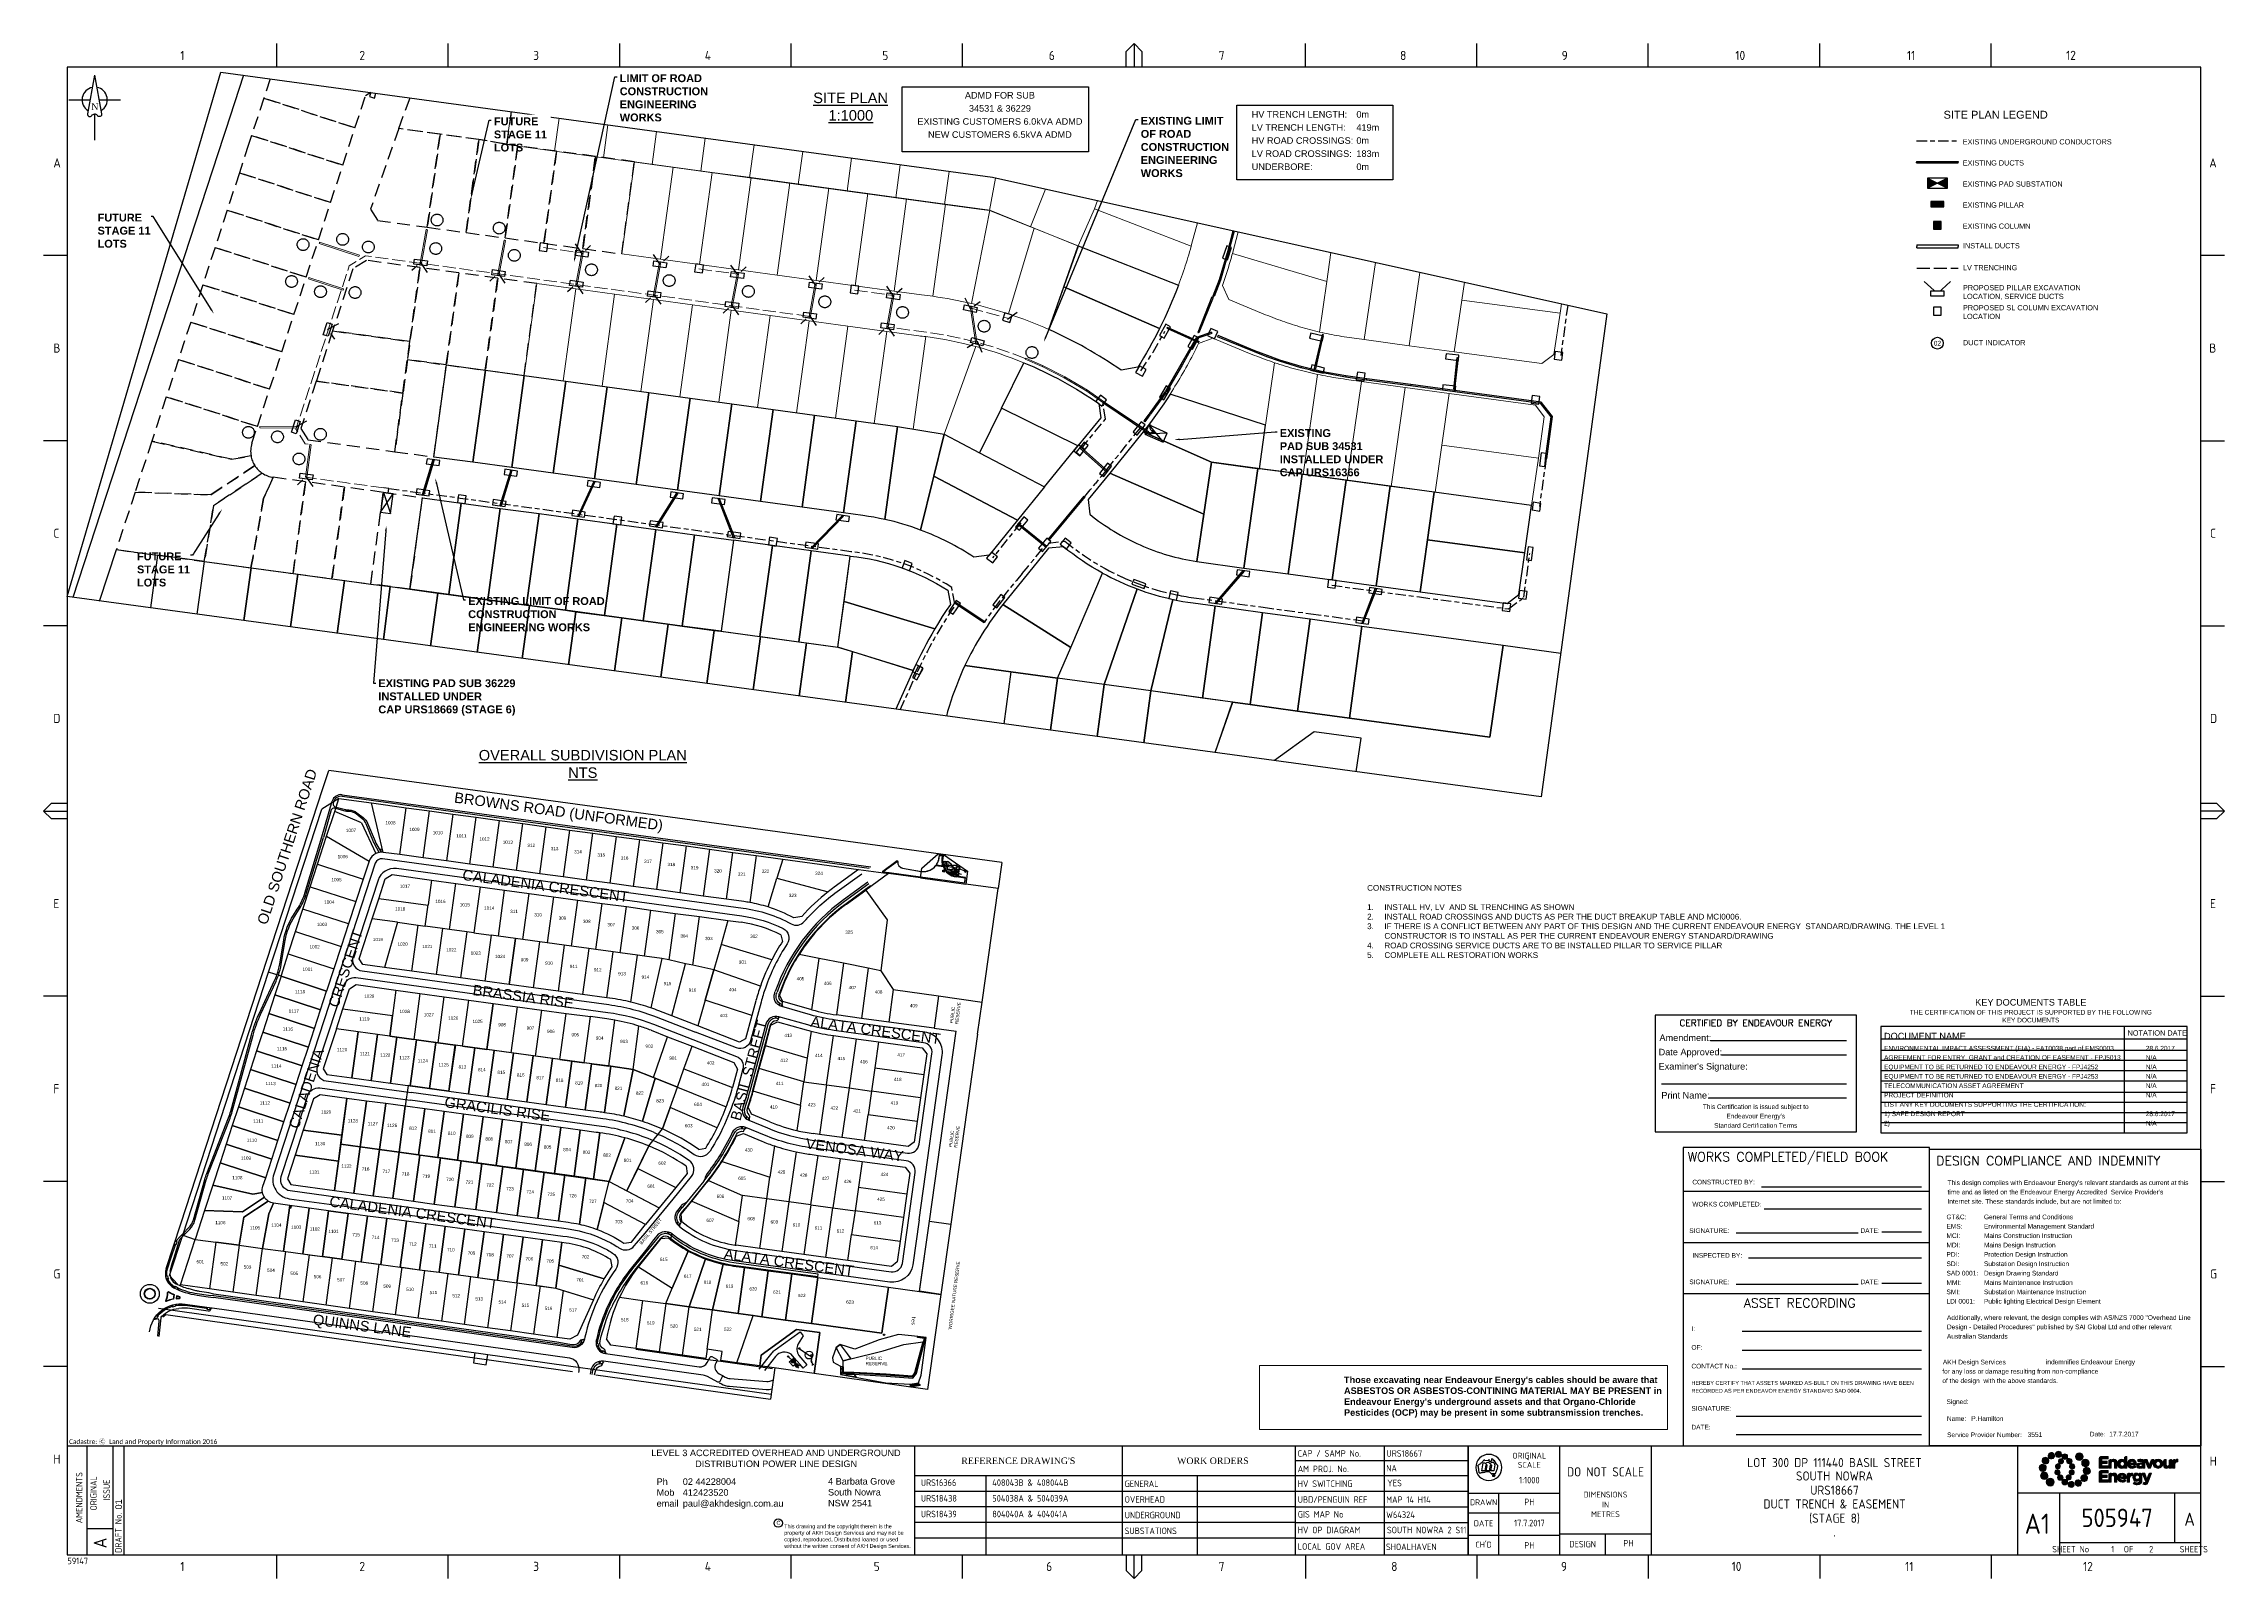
# Paper-space layout 'Duct1' of a CAD drawing. Header units: metres, sheet in millimetres. Extents: x -21 to 813, y -3 to 583.
# The model-space entities are those that its viewports show. They can reach past a viewport. Long polylines and large blocks are cut down to what shows.
import ezdxf
from ezdxf import colors
from ezdxf.entities.mleader import LeaderData, LeaderLine
from ezdxf.enums import TextEntityAlignment as Align
from ezdxf.math import Vec2, Vec3

# ---------------------------------------------------------------- set-up
doc = ezdxf.new("R2010")
doc.units = ezdxf.units.M
for name, pattern in [('Cable Exist UG', [8.2, 4, -1.2, 1.8, -1.2]), ('Dash', [5, 3, -2]), ('DASHED', [0.75, 0.5, -0.25]), ('IE Trench LV', [6.5, 5, -1.5])]:
    doc.linetypes.add(name, pattern=pattern)
doc.layers.get('0').update_dxf_attribs({"color": 6})
for name, color, linetype in [('_User Future Stage 11 Lots', 255, 'Continuous'), ('_User Miscellaneous1', 7, 'Continuous'), ('_User Miscellaneous2', 7, 'Continuous'), ('_User Stage 5 Columns', 255, 'Continuous'), ('_User Stage 5 Pillars', 7, 'Continuous'), ('_User Stage 5 Site Plan', 255, 'Continuous'), ('_User Stage 5 Trench', 255, 'Continuous'), ('_User Stage 6 Columns', 7, 'Continuous'), ('_User Stage 6 Pillars', 7, 'Continuous'), ('_User Stage 6 Site Plan', 7, 'Continuous'), ('_User Stage 6 Sub', 7, 'Continuous'), ('_User Stage 6 Trench', 7, 'Continuous'), ('_User Stage 7 Columns', 255, 'Continuous'), ('_User Stage 7 Site Plan', 7, 'Continuous'), ('_User Steg 7 Trench', 255, 'Continuous'), ('Duct_SP_EXT', 7, 'Continuous'), ('Duct_SP_NEW', 2, 'Continuous'), ('Equip_LV_NEW', 2, 'Continuous'), ('Mains_HV_MOD', 3, 'Continuous'), ('Mains_LV_New_T94', 2, 'Continuous'), ('Notes', 7, 'Continuous'), ('Notes_LV_MISC', 7, 'Continuous'), ('Notes_SL_MISC', 7, 'Continuous'), ('Notes_SP_MISC', 7, 'Continuous'), ('Notes_SP_NEW', 2, 'Continuous'), ('Sub_SP_EXT', 7, 'Continuous'), ('SupportsUG_SP_EXT', 7, 'Continuous'), ('SupportsUG_SP_LV_EXT', 7, 'Continuous'), ('SupportsUG_SP_LV_SL_EXT', 7, 'Continuous'), ('SupportsUG_SP_LV_SL_NEW', 2, 'Continuous'), ('Trench_SP_EXT', 7, 'Continuous'), ('Trench_SP_NEW', 2, 'Continuous'), ('UG_Details_SP_MISC', 7, 'Continuous'), ('X-25857-900 - Base$0$ex-water-stop-valve', 253, 'Continuous')]:
    doc.layers.add(name, color=color, linetype=linetype)
for name, color, linetype, lineweight in [('Cadastre Developer_SP_EXT', 9, 'Continuous', 5), ('Cadastre Developer_SP_NEW', 2, 'Continuous', 5), ('Cadastre Land Parcels_SP_EXT', 9, 'Continuous', 5)]:
    doc.layers.add(name, color=color, linetype=linetype, lineweight=lineweight)
doc.layers.add('Viewports', color=6, linetype='Continuous', plot=False)
doc.styles.add('AGI32-Arial-Bold', font='arialbd.ttf')
doc.styles.add('COLUMN_LABEL', font='arial.ttf')
doc.styles.add('Elec', font='romand__.ttf')
doc.styles.add('iecARIAL', font='arial.ttf', dxfattribs={"height": 2})
doc.styles.add('iecISOCP', font='isocp.shx')
doc.styles.add('iecNAME', font='times.ttf')
doc.styles.add('iecTimesNewRoman', font='times.ttf')
doc.styles.add('LotNum', font='isocp.shx', dxfattribs={"height": 1.8})
doc.styles.add('POLE_LABEL', font='arial.ttf')
doc.styles.get("Standard").update_dxf_attribs({"font": 'arial.ttf'})
doc.styles.add('X-25857-900 - Base$0$ARIAL', font='arial.ttf')
doc.linetypes.add('IECLCABD1', pattern='A,5.25,-0.1,["o",Standard,S=2,R=0,X=1.5,Y=-0.7],-4', length=9.35)

psp = doc.layouts.new('Duct1')

# ---------------------------------------------------------------- texts
at = {"insert": (485.22, 261.91), "char_height": 2.2, "width": 235.9134, "attachment_point": 1}
psp.add_mtext('\\A1;{\\C7;CONSTRUCTION NOTES \\P\\P\\pi-6.6,l6.6,t6.6,24.2;\\A0;1.^IINSTALL HV, LV  AND SL TRENCHING AS SHOWN\\P\\A1;2.^IINSTALL ROAD CROSSINGS AND DUCTS AS PER THE DUCT BREAKUP TABLE AND MCI0006.\\P3.^IIF THERE IS A CONFLICT BETWEEN ANY PART OF THIS DESIGN AND THE CURRENT ENDEAVOUR ENERGY  STANDARD/DRAWING. THE LEVEL 1 CONSTRUCTOR IS TO INSTALL AS PER THE CURRENT ENDEAVOUR ENERGY STANDARD/DRAWING \\A0;\\P4.^IROAD CROSSING SERVICE DUCTS ARE TO BE INSTALLED PILLAR TO SERVICE PILLAR\\P\\A1;\\H0.99998x;5.^ICOMPLETE ALL RESTORATION WORKS}', dxfattribs=at)
at = {"color": 7, "linetype": 'Continuous', "lineweight": 0, "insert": (476.38, 74.1), "char_height": 2.5, "attachment_point": 1, "style": 'AGI32-Arial-Bold'}
psp.add_mtext("Those excavating near Endeavour Energy's cables should be aware that \\PASBESTOS OR ASBESTOS-CONTINING MATERIAL MAY BE PRESENT in\\PEndeavour Energy's underground assets and that Organo-Chloride \\PPesticides (OCP) may be present in some subtransmission trenches.", dxfattribs=at)
at = {"layer": '_User Miscellaneous1', "style": 'X-25857-900 - Base$0$ARIAL'}
for s, height, rotation, p in [('OLD SOUTHERN ROAD', 4, 71.90438, (64.75, 246.42)), ('BROWNS ROAD (UNFORMED)', 4, 352.31657, (136.16, 293.43)), ('CALADENIA CRESCENT', 4, 352.31657, (139.31, 263.88)), ('CALADENIA           CRESCENT', 4, 71.90438, (76.81, 168.47)), ('BRASSIA RISE', 4, 352.31657, (143.24, 219.89)), ('RESERVE', 1.25, 82.9588, (328.96, 208.73)), ('BASIL STREET', 4, 74.87264, (245.68, 171.55)), ('ALATA CRESCENT', 4, 352.31657, (272.33, 207.78)), ('PUBLIC', 1.25, 82.9588, (326.98, 209.01)), ('GRACILIS RISE', 4, 352.31657, (132.47, 177.05)), ('PUBLIC', 1.25, 82.9588, (326.61, 161.75)), ('RESERVE', 1.25, 82.9588, (328.6, 161.47)), ('VENOSA WAY', 4, 352.31657, (270.49, 161.25)), ('CALADENIA CRESCENT', 4, 352.31657, (88.49, 139.11)), ('BASIL STREET', 1.25, 50.87264, (208.03, 124.38)), ('ALATA CRESCENT', 4, 352.31657, (239.17, 119.1)), ('WORRIGEE NATURE RESERVE', 1.25, 82.9588, (326.42, 92)), ('QUINNS LANE', 4, 352.31657, (82.17, 94))]:
    psp.add_text(s, height=height, rotation=rotation, dxfattribs=at).set_placement(p)
for s, p in [('1007', (94.97, 282.17)), ('1008', (110.06, 285.05)), ('1009', (119.22, 282.51)), ('1010', (128.14, 281.3)), ('1011', (137.17, 280.08)), ('1012', (145.98, 278.86)), ('1013', (154.89, 277.64)), ('312', (164.36, 276.43)), ('313', (173.27, 275.21)), ('314', (182.19, 273.99)), ('1006', (91.8, 272.15)), ('315', (191.1, 272.77)), ('316', (200.02, 271.55)), ('317', (208.94, 270.34)), ('318', (217.85, 269.12)), ('319', (226.77, 267.9)), ('320', (235.69, 266.68)), ('321', (244.72, 265.44)), ('322', (253.85, 266.54)), ('324', (274.29, 265.76)), ('1005', (89.45, 263.32)), ('1017', (115.61, 260.83)), ('323', (264.25, 257.3)), ('1004', (86.66, 254.77)), ('1018', (113.78, 252.12)), ('1016', (129.15, 255.01)), ('1015', (138.46, 253.73)), ('1014', (147.78, 252.46)), ('311', (157.75, 251.19)), ('310', (166.95, 249.92)), ('1003', (83.87, 246.21)), ('1019', (105.25, 240.46)), ('309', (176.26, 248.65)), ('308', (185.57, 247.37)), ('307', (194.89, 246.1)), ('306', (204.2, 244.83)), ('305', (213.49, 243.44)), ('304', (222.76, 241.79)), ('303', (232.18, 240.84)), ('302', (249.42, 241.71)), ('325', (285.79, 243.27)), ('1002', (81.08, 237.66)), ('1020', (114.7, 238.71)), ('1021', (124.12, 237.79)), ('1022', (133.32, 236.52)), ('1023', (142.63, 235.25)), ('1024', (151.95, 233.98)), ('909', (161.8, 232.71)), ('1001', (78.4, 229.1)), ('910', (171.12, 231.43)), ('911', (180.55, 230.16)), ('912', (189.75, 228.89)), ('913', (199.03, 227.41)), ('914', (207.95, 226.08)), ('301', (245.13, 231.85)), ('405', (267.23, 225.46)), ('1118', (75.49, 220.54)), ('1029', (101.96, 218.81)), ('915', (216.4, 223.63)), ('916', (225.95, 221.13)), ('404', (241.36, 221.31)), ('406', (277.65, 223.72)), ('407', (287.11, 222.11)), ('408', (297.07, 220.44)), ('1117', (73.1, 213.1)), ('1119', (100.09, 210.11)), ('1028', (115.49, 212.97)), ('1027', (124.73, 211.71)), ('1026', (134.04, 210.43)), ('1025', (143.35, 209.16)), ('908', (153.21, 207.89)), ('403', (237.87, 211.42)), ('409', (310.48, 215.18)), ('1115', (68.59, 198.77)), ('1116', (70.84, 206.25)), ('907', (164.03, 206.62)), ('906', (171.84, 205.35)), ('905', (181.15, 204.07)), ('904', (190.47, 202.8)), ('903', (199.78, 201.5)), ('902', (209.45, 199.68)), ('413', (262.54, 203.85)), ('1114', (66.42, 192.11)), ('1120', (91.58, 198.4)), ('1121', (100.29, 196.85)), ('1122', (108.08, 196.32)), ('1123', (115.39, 195.35)), ('1124', (122.41, 194.09)), ('1125', (130.39, 192.6)), ('813', (138.02, 191.77)), ('814', (145.45, 190.76)), ('901', (218.56, 195.14)), ('402', (232.9, 193.3)), ('412', (260.96, 194.31)), ('414', (274.23, 196.18)), ('415', (282.84, 194.98)), ('416', (291.46, 193.78)), ('417', (305.7, 196.39)), ('1113', (64.25, 185.43)), ('815', (152.88, 189.74)), ('816', (160.31, 188.73)), ('817', (167.74, 187.71)), ('818', (175.18, 186.7)), ('819', (182.61, 185.68)), ('820', (190.04, 184.67)), ('821', (197.66, 183.6)), ('401', (230.9, 185.11)), ('411', (259.26, 185.46)), ('418', (304.39, 186.99)), ('1112', (62.04, 178)), ('1129', (85.48, 174.54)), ('822', (205.8, 181.79)), ('823', (213.56, 178.84)), ('604', (228.05, 177.47)), ('410', (256.99, 176.51)), ('423', (271.53, 177.31)), ('422', (280.16, 176.1)), ('421', (288.89, 174.9)), ('419', (303.12, 178.02)), ('1111', (59.55, 171.1)), ('1128', (95.69, 171.19)), ('1127', (103.3, 170.07)), ('1126', (110.68, 169.44)), ('812', (119.16, 168.38)), ('811', (126.38, 167.22)), ('810', (133.95, 166.44)), ('603', (224.51, 169.34)), ('420', (301.8, 168.55)), ('1110', (57.07, 163.78)), ('1130', (83.16, 162.49)), ('809', (140.85, 165.26)), ('808', (148.28, 164.25)), ('807', (155.71, 163.23)), ('806', (163.14, 162.22)), ('805', (170.57, 161.2)), ('804', (178, 160.19)), ('803', (185.43, 159.19)), ('802', (193.31, 158.07)), ('430', (247.46, 160.04)), ('1108', (51.56, 149.48)), ('1109', (54.82, 156.93)), ('1131', (80.96, 151.6)), ('1132', (93.23, 153.88)), ('716', (101.04, 152.8)), ('717', (108.98, 151.84)), ('718', (116.33, 150.9)), ('719', (124.22, 150.02)), ('720', (133.28, 148.79)), ('801', (201.16, 156.08)), ('602', (214.38, 155.01)), ('605', (244.89, 149.26)), ('429', (259.98, 151.62)), ('428', (268.4, 150.42)), ('427', (276.81, 149.18)), ('424', (299.32, 150.71)), ('1107', (47.62, 141.72)), ('721', (140.72, 147.8)), ('722', (148.62, 146.65)), ('723', (156.19, 145.23)), ('724', (163.93, 144.05)), ('725', (171.98, 143.08)), ('726', (180.24, 142.58)), ('704', (201.94, 140.55)), ('601', (210.16, 146.23)), ('606', (236.62, 142.33)), ('426', (285.23, 148.01)), ('425', (297.99, 141.25)), ('1106', (45.07, 132.31)), ('727', (187.86, 140.38)), ('703', (197.77, 132.62)), ('607', (232.74, 133.17)), ('608', (248.39, 133.8)), ('609', (257.24, 132.56)), ('613', (296.69, 132.21)), ('1105', (58.26, 130.3)), ('1104', (66.45, 131.35)), ('1103', (74.04, 130.55)), ('1102', (81.17, 129.88)), ('1101', (88.29, 128.93)), ('715', (97.39, 127.64)), ('714', (104.82, 126.62)), ('713', (112.26, 125.61)), ('712', (119.09, 124.09)), ('610', (265.67, 131.41)), ('611', (274.08, 130.26)), ('612', (282.5, 129.08)), ('501', (37.88, 117.34)), ('502', (47.03, 116.55)), ('711', (126.68, 123.32)), ('710', (133.62, 121.91)), ('709', (141.52, 120.69)), ('708', (148.57, 120.01)), ('707', (156.3, 119.56)), ('706', (163.62, 118.43)), ('705', (171.59, 117.62)), ('702', (185.09, 119.21)), ('615', (214.98, 118.24)), ('614', (295.37, 122.74)), ('503', (55.94, 115.32)), ('504', (64.86, 114.1)), ('505', (73.77, 112.87)), ('506', (82.69, 111.64)), ('507', (91.61, 110.42)), ('508', (100.52, 109.19)), ('509', (109.29, 107.99)), ('701', (183.04, 110.41)), ('616', (207.55, 109.28)), ('617', (224.12, 111.81)), ('618', (231.68, 109.52)), ('619', (240.1, 108.03)), ('510', (118.01, 106.79)), ('511', (126.95, 105.57)), ('512', (135.65, 104.36)), ('513', (144.46, 103.15)), ('514', (153.28, 101.94)), ('515', (162.09, 100.72)), ('516', (170.93, 99.52)), ('517', (180.33, 98.92)), ('620', (249.16, 106.98)), ('621', (258.22, 105.74)), ('622', (267.72, 104.44)), ('623', (286.15, 101.93)), ('518', (200.07, 95.18)), ('519', (210, 93.99)), ('520', (218.92, 92.76)), ('521', (227.95, 91.54)), ('522', (239.46, 91.54)), ('PUBLIC', (293.54, 80.43)), ('RESERVE', (293.54, 78.43))]:
    psp.add_text(s, height=1.25, dxfattribs=at).set_placement(p)
at = {"layer": '_User Miscellaneous1', "style": 'LotNum'}
psp.add_text('tes', height=1.5, rotation=270, dxfattribs=at).set_placement((311.94, 95.34), align=Align.MIDDLE_CENTER)
at = {"layer": 'Notes_LV_MISC', "attachment_point": 1}
for s, width, insert, char_height in [('\\pi26.703;{\\LSITE PLAN\\P\\pi32.525;1:1000}', 81.2662, (246.85, 564.67), 4), ('SITE PLAN LEGEND', 59.7556, (705.5, 557.73), 3), ('EXISTING UNDERGROUND CONDUCTORS ', 59.7556, (712.79, 546.87), 2), ('EXISTING DUCTS', 59.7556, (712.79, 538.82), 2), ('EXISTING PAD SUBSTATION', 59.7556, (712.79, 530.76), 2), ('EXISTING PILLAR ', 59.7556, (712.79, 522.71), 2), ('EXISTING COLUMN', 59.7556, (712.79, 514.66), 2), ('INSTALL DUCTS', 59.7556, (712.89, 507.16), 2), ('LV TRENCHING', 59.7556, (712.89, 498.79), 2), ('PROPOSED PILLAR EXCAVATION LOCATION, SERVICE DUCTS', 59.7556, (712.89, 491.14), 2), ('PROPOSED SL COLUMN EXCAVATION LOCATION', 59.7556, (712.89, 483.49), 2), ('DUCT INDICATOR', 59.7556, (712.89, 470.14), 2), ('\\pi1.247;{\\LOVERALL SUBDIVISION PLAN\\P\\pi35.404;NTS}', 81.2662, (144.49, 313.51), 4)]:
    psp.add_mtext_dynamic_manual_height_columns(s, width=width, gutter_width=10, heights=[0], dxfattribs=dict(at, insert=insert, char_height=char_height))

msp = doc.modelspace()

# ---------------------------------------------------------------- texts
at = {"layer": '_User Future Stage 11 Lots', "style": 'LotNum'}
for s, p in [('1117', (281949.03, 6134583.73)), ('1119', (282003.02, 6134577.75)), ('1116', (281944.53, 6134570.04)), ('1115', (281940.02, 6134555.08)), ('1120', (281986, 6134554.33)), ('1121', (282003.42, 6134551.23)), ('1122', (282019, 6134550.18)), ('1123', (282033.63, 6134548.23)), ('1124', (282047.65, 6134545.71)), ('1114', (281935.69, 6134541.75)), ('1125', (282063.63, 6134542.73)), ('1113', (281931.35, 6134528.4)), ('1112', (281926.92, 6134513.54)), ('1129', (281973.81, 6134506.61)), ('1111', (281921.95, 6134499.73)), ('1128', (281994.21, 6134499.91)), ('1127', (282009.45, 6134497.68)), ('1126', (282024.2, 6134496.42)), ('1110', (281916.98, 6134485.09)), ('1130', (281969.16, 6134482.51)), ('1109', (281912.48, 6134471.4)), ('1108', (281905.97, 6134456.49)), ('1107', (281898.08, 6134440.98)), ('1106', (281894.11, 6134418.3)), ('1105', (281919.37, 6134418.13)), ('1104', (281936.21, 6134411.9)), ('1103', (281951.25, 6134410.43)), ('1102', (281966.11, 6134408.41)), ('1101', (281980.99, 6134406.39))]:
    msp.add_text(s, height=3, dxfattribs=at).set_placement(p)
at = {"layer": '_User Stage 5 Site Plan', "style": 'LotNum'}
for s, p in [('501', (281878.6, 6134392.2)), ('502', (281896.92, 6134390.63)), ('503', (281914.74, 6134388.18)), ('504', (281932.57, 6134385.73)), ('505', (281950.39, 6134383.28)), ('506', (281968.23, 6134380.82)), ('507', (281986.07, 6134378.37)), ('508', (282003.9, 6134375.92)), ('509', (282021.43, 6134373.51)), ('510', (282038.87, 6134371.11)), ('511', (282056.74, 6134368.68)), ('512', (282074.15, 6134366.26)), ('513', (282091.77, 6134363.83)), ('514', (282109.41, 6134361.41)), ('515', (282127.03, 6134358.98)), ('516', (282144.7, 6134356.57)), ('517', (282163.51, 6134355.37)), ('518', (282202.98, 6134347.88)), ('519', (282222.85, 6134345.52)), ('520', (282240.69, 6134343.05)), ('521', (282258.76, 6134340.61)), ('522', (282281.78, 6134340.6))]:
    msp.add_text(s, height=3, dxfattribs=at).set_placement(p)
at = {"layer": '_User Stage 6 Site Plan', "style": 'LotNum'}
for s, p in [('604', (282251.29, 6134513.84)), ('603', (282244.21, 6134497.56)), ('602', (282218.99, 6134464.07)), ('601', (282218.19, 6134449.59)), ('605', (282301.65, 6134451.03)), ('606', (282280.86, 6134437.89)), ('608', (282299.62, 6134425.13)), ('609', (282317.33, 6134422.65)), ('613', (282396.24, 6134421.96)), ('607', (282275.32, 6134420.26)), ('610', (282334.18, 6134420.35)), ('611', (282351.01, 6134418.05)), ('612', (282367.86, 6134415.69)), ('614', (282393.6, 6134403.02)), ('615', (282232.81, 6134394.01)), ('617', (282251.08, 6134381.15)), ('616', (282217.96, 6134376.1)), ('618', (282266.2, 6134376.56)), ('619', (282283.05, 6134373.59)), ('620', (282301.17, 6134371.49)), ('621', (282319.29, 6134369.01)), ('622', (282338.28, 6134366.42)), ('623', (282375.15, 6134361.38)), ('PUBLIC RESERVE', (282387.45, 6134328.53))]:
    msp.add_text(s, height=3, dxfattribs=at).set_placement(p)
msp.add_text('PUBLIC RESERVE', height=3, rotation=82.1, dxfattribs=at).set_placement((282441.66, 6134380.89))
at = {"layer": '_User Stage 6 Site Plan', "insert": (282310.35, 6134346.56), "char_height": 3, "width": 28.8, "attachment_point": 1, "style": 'LotNum'}
msp.add_mtext('PUBLIC RESERVE', dxfattribs=at)
at = {"layer": '_User Stage 7 Site Plan', "style": 'LotNum'}
for s, p in [('716', (282005.66, 6134468.98)), ('717', (282021.53, 6134467.06)), ('718', (282036.23, 6134465.19)), ('719', (282052.01, 6134463.42)), ('1131', (281964.77, 6134459.72)), ('1132', (281990.17, 6134457.03)), ('720', (282070.14, 6134460.97)), ('721', (282085.01, 6134458.98)), ('722', (282100.11, 6134456.02)), ('723', (282115.96, 6134453.85)), ('724', (282131.43, 6134451.48)), ('725', (282147.54, 6134449.54)), ('726', (282164.05, 6134448.54)), ('727', (282179.29, 6134444.14)), ('704', (282199.67, 6134439.71)), ('703', (282191.33, 6134423.86)), ('715', (281995.89, 6134404.36)), ('714', (282010.76, 6134402.33)), ('713', (282025.62, 6134400.3)), ('712', (282039.3, 6134397.27)), ('711', (282054.46, 6134395.73)), ('710', (282068.34, 6134392.91)), ('709', (282084.16, 6134390.47)), ('708', (282098.25, 6134389.11)), ('707', (282113.7, 6134388.2)), ('702', (282163.15, 6134391.05)), ('706', (282128.35, 6134385.94)), ('705', (282144.29, 6134384.33)), ('701', (282161.19, 6134376.8))]:
    msp.add_text(s, height=3, dxfattribs=at).set_placement(p)
at = {"layer": 'Cadastre Developer_SP_EXT'}
for s, p in [('1028', (282037.4, 6134584.65)), ('1027', (282055.59, 6134581.4)), ('1026', (282071.87, 6134575.25)), ('1025', (282090.28, 6134573.31)), ('908', (282108.52, 6134569.75)), ('907', (282126.15, 6134566.31)), ('906', (282145.85, 6134562.86)), ('905', (282163.88, 6134561.24)), ('904', (282182.52, 6134557.8)), ('903', (282201.17, 6134556.19)), ('902', (282220.42, 6134551.13)), ('901', (282240.72, 6134549.09))]:
    msp.add_text(s, height=1.8, dxfattribs=at).set_placement(p)
at = {"layer": 'Cadastre Developer_SP_NEW', "color": 2, "lineweight": 0, "style": 'LotNum'}
for s, p in [('813', (282078.03, 6134540.84)), ('814', (282092.89, 6134538.81)), ('815', (282107.75, 6134536.78)), ('816', (282122.61, 6134534.75)), ('817', (282137.47, 6134532.72)), ('818', (282152.34, 6134530.69)), ('819', (282167.2, 6134528.66)), ('820', (282182.06, 6134526.63)), ('821', (282197.31, 6134524.5)), ('822', (282213.58, 6134520.88)), ('823', (282229.1, 6134514.97)), ('812', (282041.22, 6134494.28)), ('811', (282055.66, 6134491.97)), ('810', (282070.79, 6134490.4)), ('809', (282084.59, 6134488.04)), ('808', (282099.45, 6134486.01)), ('807', (282114.31, 6134483.98)), ('806', (282129.17, 6134481.95)), ('805', (282144.03, 6134479.92)), ('804', (282158.9, 6134477.89)), ('803', (282173.76, 6134475.9)), ('802', (282189.51, 6134473.67)), ('801', (282205.22, 6134469.68))]:
    msp.add_text(s, height=3, dxfattribs=at).set_placement(p)
at = {"layer": 'Cadastre Land Parcels_SP_EXT'}
for s, rotation, p in [('7', 352.69072, (282395.54, 6134595.51)), ('9', 352.51627, (282423.61, 6134591.74)), ('49', 341.1844, (282280.54, 6134572.85)), ('44', 345.54639, (282337.95, 6134561.6)), ('10', 352.6088, (282417.16, 6134552.87)), ('51', 341.15918, (282272.76, 6134546.18)), ('46', 70.20896, (282336.95, 6134541.27)), ('4', 350.0695, (282351.3, 6134536.4)), ('6', 352.69034, (282368.61, 6134533.87)), ('8', 352.69, (282385.96, 6134531.59)), ('12', 78.05677, (282415.34, 6134531.1)), ('53', 66.72265, (282281.49, 6134520.79)), ('48', 70.21236, (282332.84, 6134522.54)), ('14', 77.84776, (282412.63, 6134513.16)), ('1', 344.201, (282325.49, 6134507.63)), ('3', 350.23094, (282346.93, 6134511.14)), ('5', 352.50081, (282365.78, 6134508.57)), ('7', 352.50116, (282382.97, 6134506.24)), ('16', 352.51445, (282407.53, 6134489.86)), ('52', 54.15198, (282307.26, 6134472.49)), ('18', 352.47292, (282403.58, 6134461.58)), ('4', 346.37432, (282324.26, 6134454.4)), ('6', 350.66946, (282338.84, 6134451.26)), ('8', 352.50618, (282357.66, 6134448.58)), ('10', 352.50305, (282374.43, 6134446.31)), ('20', 78.58893, (282400.99, 6134437.77))]:
    msp.add_text(s, height=1.8, rotation=rotation, dxfattribs=at).set_placement(p)
at = {"layer": 'Notes'}
for s, rotation, p in [('BASIL        ST', 54.26998, (282264.64, 6134462.56)), ('VENOSA WAY', 350.27329, (282350.23, 6134484.46)), ('CALEDENIA      CRESCENT', 352.07659, (282030.5, 6134432.92)), ('ALATA  CRESCENT', 352.07659, (282362.14, 6134386.95)), ('QUINNS LANE', 352.07659, (282012.85, 6134343.97)), ('QUINNS LANE', 352.21894, (282217.34, 6134315.33))]:
    msp.add_text(s, height=3, rotation=rotation, dxfattribs=at).set_placement(p)
at = {"layer": 'Notes_SP_MISC'}
for s, rotation, p in [('ALATA CR', 344.54296, (282332.19, 6134581.42)), ('BRASSIA RISE', 341.15918, (282225.59, 6134576.34)), ('BASIL ST', 70.21371, (282291.83, 6134513.12)), ('ALATA CR', 78.58893, (282430.58, 6134442.68)), ('BASIL ST', 54.26998, (282193.73, 6134367.07)), ('QUINNS LANE', 352.07659, (282013.28, 6134343.2))]:
    msp.add_text(s, height=3, rotation=rotation, dxfattribs=at).set_placement(p)

# ---------------------------------------------------------------- blocks, each defined once
blk = doc.blocks.new('NorthPnt 11(NP11)')
for p, q in [((-19.7, 0), (-3.5, 0)), ((-0.1, -10.9), (-0.1, -30.8)), ((3.3, 0), (19.7, 0))]:
    blk.add_line(p, q)
for points in [[(-0.1, 18.8), (-5.4, -10.7, 0.877048), (-2.3, -11.9, -0.1543), (-0.1, -10.9, 0.090511)], [(-0.1, 18.8), (5.3, -10.7, -0.877048), (2.1, -11.9, 0.1543), (-0.1, -10.9, -0.090511)]]:
    blk.add_lwpolyline(points, format="xyb")
for start, end in [(100.5988, 238.8643), (300.0994, 80.4374)]:
    blk.add_arc((0, 0), 9.64, start, end)
at = {"color": 7, "style": 'iecNAME'}
blk.add_text('N', height=5.02, dxfattribs=at).set_placement((-2.6, -7.8))
blk = doc.blocks.new('A$C30A46249')
at = {"color": 7, "lineweight": -3, "insert": (6.92, 4.97), "char_height": 1.79, "attachment_point": 7, "line_spacing_factor": 1.2}
blk.add_mtext('{\\fCalibri|b0|i0|c0|p34;\\C256;Cadastre: \\fMS Gothic|b0|i0|c128|p49;\\C250;\\c2236962;Ⓒ\\fMS Gothic|b0|i0|c0|p49; \\fCalibri|b0|i0|c0|p34;\\C256;Land and Property Information 2016}', dxfattribs=at)
blk = doc.blocks.new('EE_LOGO')
h = blk.add_hatch(color=7)
edge = h.paths.add_edge_path()
edge.add_spline(control_points=[(-25.34, 1.94), (-26.08, 1.98), (-26.72, 1.41), (-26.77, 0.66), (-26.81, -0.09), (-26.24, -0.72), (-25.49, -0.77), (-24.74, -0.81), (-24.1, -0.24), (-24.06, 0.51), (-24.02, 1.25), (-24.59, 1.89), (-25.34, 1.94)], knot_values=[0, 0, 0, 0, 1, 1, 1, 2, 2, 2, 3, 3, 3, 4, 4, 4, 4], degree=3, periodic=0)
h = blk.add_hatch(color=7)
edge = h.paths.add_edge_path()
edge.add_spline(control_points=[(-23.73, 4.46), (-24.34, 4.81), (-25.13, 4.61), (-25.49, 3.99), (-25.85, 3.38), (-25.64, 2.59), (-25.03, 2.23), (-24.41, 1.87), (-23.63, 2.08), (-23.27, 2.69), (-22.91, 3.31), (-23.12, 4.1), (-23.73, 4.46)], knot_values=[0, 0, 0, 0, 1, 1, 1, 2, 2, 2, 3, 3, 3, 4, 4, 4, 4], degree=3, periodic=0)
h = blk.add_hatch(color=7)
edge = h.paths.add_edge_path()
edge.add_spline(control_points=[(-21.12, 5.87), (-21.48, 6.44), (-22.24, 6.61), (-22.81, 6.24), (-23.37, 5.88), (-23.54, 5.12), (-23.17, 4.55), (-22.81, 3.98), (-22.05, 3.82), (-21.48, 4.19), (-20.92, 4.55), (-20.75, 5.31), (-21.12, 5.87)], knot_values=[0, 0, 0, 0, 1, 1, 1, 2, 2, 2, 3, 3, 3, 4, 4, 4, 4], degree=3, periodic=0)
h = blk.add_hatch(color=7)
edge = h.paths.add_edge_path()
edge.add_spline(control_points=[(-19.43, 2.06), (-19.94, 2.17), (-20.44, 1.84), (-20.55, 1.33), (-20.66, 0.82), (-20.34, 0.32), (-19.83, 0.21), (-19.32, 0.1), (-18.81, 0.42), (-18.71, 0.93), (-18.59, 1.44), (-18.92, 1.95), (-19.43, 2.06)], knot_values=[0, 0, 0, 0, 1, 1, 1, 2, 2, 2, 3, 3, 3, 4, 4, 4, 4], degree=3, periodic=0)
h = blk.add_hatch(color=7)
edge = h.paths.add_edge_path()
edge.add_spline(control_points=[(-18.27, 5.87), (-18.34, 6.5), (-18.91, 6.97), (-19.54, 6.9), (-20.18, 6.84), (-20.65, 6.27), (-20.58, 5.63), (-20.52, 4.99), (-19.95, 4.53), (-19.31, 4.59), (-18.67, 4.66), (-18.21, 5.23), (-18.27, 5.87)], knot_values=[0, 0, 0, 0, 1, 1, 1, 2, 2, 2, 3, 3, 3, 4, 4, 4, 4], degree=3, periodic=0)
h = blk.add_hatch(color=7)
edge = h.paths.add_edge_path()
edge.add_spline(control_points=[(-15.91, 4.86), (-15.91, 4.26), (-16.4, 3.77), (-17, 3.77), (-17.6, 3.77), (-18.08, 4.26), (-18.08, 4.86), (-18.08, 5.46), (-17.6, 5.95), (-17, 5.95), (-16.4, 5.95), (-15.91, 5.46), (-15.91, 4.86)], knot_values=[0, 0, 0, 0, 1, 1, 1, 2, 2, 2, 3, 3, 3, 4, 4, 4, 4], degree=3, periodic=0)
edge = h.paths.add_edge_path()
edge.add_spline(control_points=[(-18.29, 3.97), (-18.8, 4.08), (-19.3, 3.76), (-19.41, 3.25), (-19.52, 2.74), (-19.2, 2.23), (-18.69, 2.12), (-18.18, 2.01), (-17.67, 2.33), (-17.56, 2.84), (-17.45, 3.35), (-17.78, 3.86), (-18.29, 3.97)], knot_values=[0, 0, 0, 0, 1, 1, 1, 2, 2, 2, 3, 3, 3, 4, 4, 4, 4], degree=3, periodic=0)
h = blk.add_hatch(color=7)
edge = h.paths.add_edge_path()
edge.add_spline(control_points=[(-14.59, 2.36), (-14.16, 2.75), (-14.12, 3.41), (-14.51, 3.84), (-14.89, 4.27), (-15.55, 4.31), (-15.99, 3.93), (-16.42, 3.54), (-16.46, 2.88), (-16.07, 2.45), (-15.69, 2.01), (-15.02, 1.98), (-14.59, 2.36)], knot_values=[0, 0, 0, 0, 1, 1, 1, 2, 2, 2, 3, 3, 3, 4, 4, 4, 4], degree=3, periodic=0)
edge = h.paths.add_edge_path()
edge.add_spline(control_points=[(-15.91, 4.86), (-15.91, 4.26), (-16.4, 3.77), (-17, 3.77), (-17.6, 3.77), (-18.08, 4.26), (-18.08, 4.86), (-18.08, 5.46), (-17.6, 5.95), (-17, 5.95), (-16.4, 5.95), (-15.91, 5.46), (-15.91, 4.86)], knot_values=[0, 0, 0, 0, 1, 1, 1, 2, 2, 2, 3, 3, 3, 4, 4, 4, 4], degree=3, periodic=0)
h = blk.add_hatch(color=7)
edge = h.paths.add_edge_path()
edge.add_spline(control_points=[(-15.91, 4.86), (-15.91, 4.26), (-16.4, 3.77), (-17, 3.77), (-17.6, 3.77), (-18.08, 4.26), (-18.08, 4.86), (-18.08, 5.46), (-17.6, 5.95), (-17, 5.95), (-16.4, 5.95), (-15.91, 5.46), (-15.91, 4.86)], knot_values=[0, 0, 0, 0, 1, 1, 1, 2, 2, 2, 3, 3, 3, 4, 4, 4, 4], degree=3, periodic=0)
edge = h.paths.add_edge_path(flags=16)
edge.add_spline(control_points=[(-15.91, 4.86), (-15.91, 4.26), (-16.4, 3.77), (-17, 3.77), (-17.6, 3.77), (-18.08, 4.26), (-18.08, 4.86), (-18.08, 5.46), (-17.6, 5.95), (-17, 5.95), (-16.4, 5.95), (-15.91, 5.46), (-15.91, 4.86)], knot_values=[0, 0, 0, 0, 1, 1, 1, 2, 2, 2, 3, 3, 3, 4, 4, 4, 4], degree=3, periodic=0)
h = blk.add_hatch(color=7)
edge = h.paths.add_edge_path()
edge.add_spline(control_points=[(-13.94, 0.18), (-13.41, 0.32), (-13.09, 0.87), (-13.23, 1.4), (-13.37, 1.93), (-13.92, 2.25), (-14.45, 2.11), (-14.98, 1.97), (-15.3, 1.42), (-15.16, 0.89), (-15.02, 0.36), (-14.47, 0.04), (-13.94, 0.18)], knot_values=[0, 0, 0, 0, 1, 1, 1, 2, 2, 2, 3, 3, 3, 4, 4, 4, 4], degree=3, periodic=0)
h = blk.add_hatch(color=7)
edge = h.paths.add_edge_path()
edge.add_spline(control_points=[(-9.93, 4.86), (-9.93, 4.03), (-10.61, 3.35), (-11.44, 3.35), (-12.28, 3.35), (-12.95, 4.03), (-12.95, 4.86), (-12.95, 5.69), (-12.28, 6.37), (-11.44, 6.37), (-10.61, 6.37), (-9.93, 5.69), (-9.93, 4.86)], knot_values=[0, 0, 0, 0, 1, 1, 1, 2, 2, 2, 3, 3, 3, 4, 4, 4, 4], degree=3, periodic=0)
h = blk.add_hatch(color=7)
edge = h.paths.add_edge_path()
edge.add_spline(control_points=[(-8.55, 1.13), (-7.83, 1.45), (-7.5, 2.29), (-7.82, 3.01), (-8.14, 3.73), (-8.98, 4.06), (-9.7, 3.74), (-10.42, 3.42), (-10.75, 2.58), (-10.43, 1.86), (-10.11, 1.14), (-9.27, 0.81), (-8.55, 1.13)], knot_values=[0, 0, 0, 0, 1, 1, 1, 2, 2, 2, 3, 3, 3, 4, 4, 4, 4], degree=3, periodic=0)
h = blk.add_hatch(color=7)
edge = h.paths.add_edge_path()
edge.add_spline(control_points=[(-8.66, -1.92), (-7.91, -1.96), (-7.27, -1.39), (-7.23, -0.64), (-7.19, 0.1), (-7.76, 0.74), (-8.51, 0.78), (-9.25, 0.83), (-9.89, 0.26), (-9.94, -0.49), (-9.98, -1.24), (-9.41, -1.88), (-8.66, -1.92)], knot_values=[0, 0, 0, 0, 1, 1, 1, 2, 2, 2, 3, 3, 3, 4, 4, 4, 4], degree=3, periodic=0)
h = blk.add_hatch(color=7)
edge = h.paths.add_edge_path()
edge.add_spline(control_points=[(-3.85, 0.44), (-3.85, 0.44), (-3.85, 4.25), (-3.85, 4.3), (-3.85, 4.35), (-3.85, 4.86), (-3.29, 4.86), (-2.74, 4.86), (-0.49, 4.86), (-0.49, 4.86), (-0.49, 4.86), (-0.49, 4), (-0.49, 4), (-0.49, 4), (-2.89, 4), (-2.89, 4), (-2.89, 4), (-2.89, 3.1), (-2.89, 3.1), (-2.89, 3.1), (-0.8, 3.1), (-0.8, 3.1), (-0.8, 3.1), (-0.8, 2.23), (-0.8, 2.23), (-0.8, 2.23), (-2.89, 2.23), (-2.89, 2.23), (-2.89, 2.23), (-2.89, 1.31), (-2.89, 1.31), (-2.89, 1.31), (-0.49, 1.31), (-0.49, 1.31), (-0.49, 1.31), (-0.49, 0.44), (-0.49, 0.44), (-0.49, 0.44), (-3.85, 0.44), (-3.85, 0.44)], knot_values=[0, 0, 0, 0, 1, 1, 1, 2, 2, 2, 3, 3, 3, 4, 4, 4, 5, 5, 5, 6, 6, 6, 7, 7, 7, 8, 8, 8, 9, 9, 9, 10, 10, 10, 11, 11, 11, 12, 12, 12, 13, 13, 13, 13], degree=3, periodic=0)
h = blk.add_hatch(color=7)
edge = h.paths.add_edge_path()
edge.add_spline(control_points=[(1.94, 0.44), (1.94, 0.44), (1.94, 2.33), (1.94, 2.33), (1.94, 2.78), (1.73, 3.02), (1.36, 3.02), (1, 3.02), (0.76, 2.78), (0.76, 2.33), (0.76, 2.33), (0.76, 0.44), (0.76, 0.44), (0.76, 0.44), (-0.2, 0.44), (-0.2, 0.44), (-0.2, 0.44), (-0.2, 3.21), (-0.2, 3.27), (-0.2, 3.33), (-0.2, 3.82), (0.36, 3.82), (0.76, 3.82), (0.76, 3.82), (0.76, 3.82), (0.76, 3.82), (0.76, 3.35), (0.76, 3.35), (0.98, 3.63), (1.27, 3.89), (1.75, 3.89), (2.48, 3.89), (2.9, 3.41), (2.9, 2.63), (2.9, 2.63), (2.9, 0.44), (2.9, 0.44), (2.9, 0.44), (1.94, 0.44), (1.94, 0.44)], knot_values=[0, 0, 0, 0, 1, 1, 1, 2, 2, 2, 3, 3, 3, 4, 4, 4, 5, 5, 5, 6, 6, 6, 7, 7, 7, 8, 8, 8, 9, 9, 9, 10, 10, 10, 11, 11, 11, 12, 12, 12, 13, 13, 13, 13], degree=3, periodic=0)
h = blk.add_hatch(color=7)
edge = h.paths.add_edge_path(flags=16)
edge.add_spline(control_points=[(5.8, 2.13), (5.8, 2.69), (5.43, 3.07), (4.98, 3.07), (4.53, 3.07), (4.15, 2.7), (4.15, 2.13), (4.15, 2.13), (4.15, 2.12), (4.15, 2.12), (4.15, 1.56), (4.53, 1.19), (4.98, 1.19), (5.43, 1.19), (5.8, 1.56), (5.8, 2.12), (5.8, 2.12), (5.8, 2.13), (5.8, 2.13)], knot_values=[0, 0, 0, 0, 1, 1, 1, 2, 2, 2, 3, 3, 3, 4, 4, 4, 5, 5, 5, 6, 6, 6, 6], degree=3, periodic=0)
edge = h.paths.add_edge_path()
edge.add_spline(control_points=[(5.79, 0.44), (5.79, 0.44), (5.79, 0.92), (5.79, 0.92), (5.55, 0.6), (5.23, 0.37), (4.73, 0.37), (3.94, 0.37), (3.19, 0.99), (3.19, 2.12), (3.19, 2.12), (3.19, 2.13), (3.19, 2.13), (3.19, 3.26), (3.93, 3.88), (4.73, 3.88), (5.24, 3.88), (5.56, 3.65), (5.79, 3.38), (5.79, 3.38), (5.79, 4.27), (5.79, 4.3), (5.79, 4.34), (5.79, 4.86), (6.34, 4.86), (6.73, 4.86), (6.75, 4.86), (6.75, 4.86), (6.75, 4.86), (6.75, 0.44), (6.75, 0.44), (6.75, 0.44), (5.79, 0.44), (5.79, 0.44)], knot_values=[0, 0, 0, 0, 1, 1, 1, 2, 2, 2, 3, 3, 3, 4, 4, 4, 5, 5, 5, 6, 6, 6, 7, 7, 7, 8, 8, 8, 9, 9, 9, 10, 10, 10, 11, 11, 11, 11], degree=3, periodic=0)
h = blk.add_hatch(color=7)
edge = h.paths.add_edge_path()
edge.add_spline(control_points=[(8.69, 3.89), (7.7, 3.89), (7.01, 3.09), (7.01, 2.13), (7.01, 2.13), (7.01, 2.12), (7.01, 2.12), (7.01, 1.08), (7.77, 0.37), (8.78, 0.37), (9.39, 0.37), (9.85, 0.61), (10.16, 1), (10.16, 1), (9.62, 1.48), (9.62, 1.48), (9.35, 1.24), (9.12, 1.14), (8.79, 1.14), (8.33, 1.13), (8, 1.49), (7.95, 1.86), (7.91, 2.18), (7.93, 2.29), (7.95, 2.43), (8.02, 2.85), (8.29, 3.12), (8.69, 3.12), (9.09, 3.12), (9.34, 2.83), (9.4, 2.4), (9.4, 2.4), (8.14, 2.4), (8.14, 2.4), (8.14, 2.4), (8.12, 1.8), (8.64, 1.8), (9.17, 1.8), (10.32, 1.8), (10.32, 1.8), (10.33, 1.89), (10.34, 1.95), (10.34, 2.04), (10.34, 2.04), (10.34, 2.05), (10.34, 2.05), (10.34, 3.01), (9.82, 3.89), (8.69, 3.89)], knot_values=[0, 0, 0, 0, 1, 1, 1, 2, 2, 2, 3, 3, 3, 4, 4, 4, 5, 5, 5, 6, 6, 6, 7, 7, 7, 8, 8, 8, 9, 9, 9, 10, 10, 10, 11, 11, 11, 12, 12, 12, 13, 13, 13, 14, 14, 14, 15, 15, 15, 16, 16, 16, 16], degree=3, periodic=0)
h = blk.add_hatch(color=7)
edge = h.paths.add_edge_path(flags=16)
edge.add_spline(control_points=[(12.69, 1.8), (12.53, 1.88), (12.31, 1.93), (12.08, 1.93), (11.67, 1.93), (11.42, 1.77), (11.42, 1.46), (11.42, 1.46), (11.42, 1.45), (11.42, 1.45), (11.42, 1.19), (11.63, 1.04), (11.94, 1.04), (12.39, 1.04), (12.69, 1.29), (12.69, 1.63), (12.69, 1.63), (12.69, 1.8), (12.69, 1.8)], knot_values=[0, 0, 0, 0, 1, 1, 1, 2, 2, 2, 3, 3, 3, 4, 4, 4, 5, 5, 5, 6, 6, 6, 6], degree=3, periodic=0)
edge = h.paths.add_edge_path()
edge.add_spline(control_points=[(12.67, 0.44), (12.67, 0.44), (12.67, 0.81), (12.67, 0.81), (12.44, 0.55), (12.12, 0.38), (11.65, 0.38), (11.01, 0.38), (10.49, 0.74), (10.49, 1.41), (10.49, 1.41), (10.49, 1.42), (10.49, 1.42), (10.49, 2.16), (11.05, 2.5), (11.85, 2.5), (12.19, 2.5), (12.44, 2.45), (12.68, 2.37), (12.68, 2.37), (12.68, 2.42), (12.68, 2.42), (12.68, 2.82), (12.43, 3.07), (11.95, 3.07), (11.59, 3.07), (11.33, 3), (11.02, 2.89), (11.02, 2.89), (10.78, 3.62), (10.78, 3.62), (11.15, 3.78), (11.52, 3.89), (12.09, 3.89), (13.14, 3.89), (13.6, 3.35), (13.6, 2.43), (13.6, 2.43), (13.6, 0.44), (13.6, 0.44), (13.6, 0.44), (12.67, 0.44), (12.67, 0.44)], knot_values=[0, 0, 0, 0, 1, 1, 1, 2, 2, 2, 3, 3, 3, 4, 4, 4, 5, 5, 5, 6, 6, 6, 7, 7, 7, 8, 8, 8, 9, 9, 9, 10, 10, 10, 11, 11, 11, 12, 12, 12, 13, 13, 13, 14, 14, 14, 14], degree=3, periodic=0)
h = blk.add_hatch(color=7)
edge = h.paths.add_edge_path()
edge.add_spline(control_points=[(15.71, 0.44), (15.71, 0.44), (14.84, 0.44), (14.84, 0.44), (14.84, 0.44), (13.51, 3.83), (13.51, 3.83), (13.51, 3.83), (14.53, 3.83), (14.53, 3.83), (14.53, 3.83), (15.28, 1.58), (15.28, 1.58), (15.28, 1.58), (15.86, 3.3), (15.86, 3.3), (15.86, 3.3), (16.02, 3.83), (16.4, 3.83), (16.78, 3.83), (17.04, 3.83), (17.04, 3.83), (17.04, 3.83), (15.71, 0.44), (15.71, 0.44)], knot_values=[0, 0, 0, 0, 1, 1, 1, 2, 2, 2, 3, 3, 3, 4, 4, 4, 5, 5, 5, 6, 6, 6, 7, 7, 7, 8, 8, 8, 8], degree=3, periodic=0)
h = blk.add_hatch(color=7)
edge = h.paths.add_edge_path(flags=16)
edge.add_spline(control_points=[(19.52, 2.16), (19.52, 2.66), (19.16, 3.09), (18.63, 3.09), (18.08, 3.09), (17.75, 2.67), (17.75, 2.17), (17.75, 2.17), (17.75, 2.16), (17.75, 2.16), (17.75, 1.66), (18.11, 1.22), (18.64, 1.22), (19.19, 1.22), (19.52, 1.65), (19.52, 2.15), (19.52, 2.15), (19.52, 2.16), (19.52, 2.16)], knot_values=[0, 0, 0, 0, 1, 1, 1, 2, 2, 2, 3, 3, 3, 4, 4, 4, 5, 5, 5, 6, 6, 6, 6], degree=3, periodic=0)
edge = h.paths.add_edge_path()
edge.add_spline(control_points=[(18.63, 0.4), (17.58, 0.4), (16.8, 1.17), (16.8, 2.15), (16.8, 2.15), (16.8, 2.16), (16.8, 2.16), (16.8, 3.13), (17.59, 3.92), (18.64, 3.92), (19.69, 3.92), (20.46, 3.14), (20.46, 2.17), (20.46, 2.17), (20.46, 2.16), (20.46, 2.16), (20.46, 1.19), (19.68, 0.4), (18.63, 0.4)], knot_values=[0, 0, 0, 0, 1, 1, 1, 2, 2, 2, 3, 3, 3, 4, 4, 4, 5, 5, 5, 6, 6, 6, 6], degree=3, periodic=0)
h = blk.add_hatch(color=7)
edge = h.paths.add_edge_path()
edge.add_spline(control_points=[(22.86, 0.44), (22.86, 0.44), (22.86, 0.92), (22.86, 0.92), (22.64, 0.64), (22.36, 0.38), (21.87, 0.38), (21.15, 0.38), (20.72, 0.86), (20.72, 1.63), (20.72, 1.63), (20.72, 3.22), (20.72, 3.27), (20.72, 3.32), (20.72, 3.82), (21.28, 3.82), (21.68, 3.82), (21.68, 3.82), (21.68, 3.82), (21.68, 3.82), (21.68, 1.94), (21.68, 1.94), (21.68, 1.48), (21.9, 1.25), (22.26, 1.25), (22.63, 1.25), (22.86, 1.48), (22.86, 1.94), (22.86, 1.94), (22.86, 3.2), (22.86, 3.27), (22.86, 3.34), (22.87, 3.82), (23.42, 3.82), (23.82, 3.82), (23.82, 3.82), (23.82, 3.82), (23.82, 3.82), (23.82, 0.44), (23.82, 0.44), (23.82, 0.44), (22.86, 0.44), (22.86, 0.44)], knot_values=[0, 0, 0, 0, 1, 1, 1, 2, 2, 2, 3, 3, 3, 4, 4, 4, 5, 5, 5, 6, 6, 6, 7, 7, 7, 8, 8, 8, 9, 9, 9, 10, 10, 10, 11, 11, 11, 12, 12, 12, 13, 13, 13, 14, 14, 14, 14], degree=3, periodic=0)
h = blk.add_hatch(color=7)
edge = h.paths.add_edge_path()
edge.add_spline(control_points=[(26.09, 2.88), (25.46, 2.88), (25.06, 2.5), (25.06, 1.69), (25.06, 1.69), (25.06, 0.44), (25.06, 0.44), (25.06, 0.44), (24.1, 0.44), (24.1, 0.44), (24.1, 0.44), (24.1, 3.24), (24.1, 3.27), (24.1, 3.3), (24.1, 3.83), (24.66, 3.83), (25.22, 3.83), (25.06, 3.83), (25.06, 3.83), (25.06, 3.83), (25.06, 3.14), (25.06, 3.14), (25.26, 3.61), (25.58, 3.91), (26.14, 3.89), (26.14, 3.89), (26.14, 2.88), (26.14, 2.88), (26.14, 2.88), (26.09, 2.88), (26.09, 2.88)], knot_values=[0, 0, 0, 0, 1, 1, 1, 2, 2, 2, 3, 3, 3, 4, 4, 4, 5, 5, 5, 6, 6, 6, 7, 7, 7, 8, 8, 8, 9, 9, 9, 10, 10, 10, 10], degree=3, periodic=0)
h = blk.add_hatch(color=7)
edge = h.paths.add_edge_path()
edge.add_spline(control_points=[(-25.45, -1.11), (-26.17, -1.43), (-26.5, -2.27), (-26.18, -2.99), (-25.86, -3.71), (-25.02, -4.04), (-24.3, -3.72), (-23.58, -3.4), (-23.25, -2.56), (-23.57, -1.84), (-23.88, -1.12), (-24.72, -0.79), (-25.45, -1.11)], knot_values=[0, 0, 0, 0, 1, 1, 1, 2, 2, 2, 3, 3, 3, 4, 4, 4, 4], degree=3, periodic=0)
h = blk.add_hatch(color=7)
edge = h.paths.add_edge_path()
edge.add_spline(control_points=[(-24.06, -4.84), (-24.06, -4.01), (-23.39, -3.33), (-22.55, -3.33), (-21.72, -3.33), (-21.04, -4.01), (-21.04, -4.84), (-21.04, -5.68), (-21.72, -6.35), (-22.55, -6.35), (-23.39, -6.35), (-24.06, -5.68), (-24.06, -4.84)], knot_values=[0, 0, 0, 0, 1, 1, 1, 2, 2, 2, 3, 3, 3, 4, 4, 4, 4], degree=3, periodic=0)
h = blk.add_hatch(color=7)
edge = h.paths.add_edge_path()
edge.add_spline(control_points=[(-20.06, -0.16), (-20.59, -0.3), (-20.9, -0.85), (-20.76, -1.38), (-20.63, -1.91), (-20.08, -2.23), (-19.55, -2.09), (-19.02, -1.95), (-18.7, -1.4), (-18.84, -0.87), (-18.98, -0.34), (-19.52, -0.02), (-20.06, -0.16)], knot_values=[0, 0, 0, 0, 1, 1, 1, 2, 2, 2, 3, 3, 3, 4, 4, 4, 4], degree=3, periodic=0)
h = blk.add_hatch(color=7)
edge = h.paths.add_edge_path()
edge.add_spline(control_points=[(-19.41, -2.34), (-19.84, -2.73), (-19.88, -3.39), (-19.49, -3.82), (-19.1, -4.26), (-18.44, -4.29), (-18.01, -3.91), (-17.58, -3.52), (-17.54, -2.86), (-17.93, -2.43), (-18.31, -2), (-18.97, -1.96), (-19.41, -2.34)], knot_values=[0, 0, 0, 0, 1, 1, 1, 2, 2, 2, 3, 3, 3, 4, 4, 4, 4], degree=3, periodic=0)
h = blk.add_hatch(color=7)
edge = h.paths.add_edge_path()
edge.add_spline(control_points=[(-18.08, -4.84), (-18.08, -4.24), (-17.6, -3.76), (-17, -3.76), (-16.4, -3.76), (-15.91, -4.24), (-15.91, -4.84), (-15.91, -5.44), (-16.4, -5.93), (-17, -5.93), (-17.6, -5.93), (-18.08, -5.44), (-18.08, -4.84)], knot_values=[0, 0, 0, 0, 1, 1, 1, 2, 2, 2, 3, 3, 3, 4, 4, 4, 4], degree=3, periodic=0)
h = blk.add_hatch(color=7)
edge = h.paths.add_edge_path()
edge.add_spline(control_points=[(-15.71, -3.95), (-15.2, -4.06), (-14.69, -3.74), (-14.58, -3.23), (-14.47, -2.72), (-14.8, -2.21), (-15.31, -2.1), (-15.82, -1.99), (-16.32, -2.32), (-16.43, -2.83), (-16.54, -3.34), (-16.22, -3.84), (-15.71, -3.95)], knot_values=[0, 0, 0, 0, 1, 1, 1, 2, 2, 2, 3, 3, 3, 4, 4, 4, 4], degree=3, periodic=0)
h = blk.add_hatch(color=7)
edge = h.paths.add_edge_path()
edge.add_spline(control_points=[(-15.72, -5.85), (-15.66, -6.49), (-15.09, -6.95), (-14.45, -6.89), (-13.81, -6.82), (-13.35, -6.25), (-13.41, -5.62), (-13.48, -4.98), (-14.05, -4.51), (-14.68, -4.58), (-15.33, -4.64), (-15.79, -5.21), (-15.72, -5.85)], knot_values=[0, 0, 0, 0, 1, 1, 1, 2, 2, 2, 3, 3, 3, 4, 4, 4, 4], degree=3, periodic=0)
h = blk.add_hatch(color=7)
edge = h.paths.add_edge_path()
edge.add_spline(control_points=[(-14.57, -2.04), (-14.06, -2.15), (-13.55, -1.83), (-13.44, -1.32), (-13.33, -0.81), (-13.66, -0.3), (-14.17, -0.19), (-14.68, -0.08), (-15.18, -0.4), (-15.29, -0.92), (-15.4, -1.43), (-15.08, -1.93), (-14.57, -2.04)], knot_values=[0, 0, 0, 0, 1, 1, 1, 2, 2, 2, 3, 3, 3, 4, 4, 4, 4], degree=3, periodic=0)
h = blk.add_hatch(color=7)
edge = h.paths.add_edge_path()
edge.add_spline(control_points=[(-12.88, -5.86), (-12.52, -6.43), (-11.76, -6.59), (-11.19, -6.23), (-10.62, -5.86), (-10.46, -5.1), (-10.82, -4.53), (-11.19, -3.97), (-11.95, -3.8), (-12.51, -4.17), (-13.08, -4.53), (-13.25, -5.29), (-12.88, -5.86)], knot_values=[0, 0, 0, 0, 1, 1, 1, 2, 2, 2, 3, 3, 3, 4, 4, 4, 4], degree=3, periodic=0)
h = blk.add_hatch(color=7)
edge = h.paths.add_edge_path()
edge.add_spline(control_points=[(-10.27, -4.44), (-9.65, -4.79), (-8.86, -4.59), (-8.51, -3.97), (-8.15, -3.36), (-8.36, -2.57), (-8.97, -2.22), (-9.58, -1.86), (-10.37, -2.06), (-10.73, -2.68), (-11.09, -3.29), (-10.88, -4.08), (-10.27, -4.44)], knot_values=[0, 0, 0, 0, 1, 1, 1, 2, 2, 2, 3, 3, 3, 4, 4, 4, 4], degree=3, periodic=0)
h = blk.add_hatch(color=7)
edge = h.paths.add_edge_path()
edge.add_spline(control_points=[(-3.85, -4.84), (-3.85, -4.84), (-3.85, -1.03), (-3.85, -0.98), (-3.85, -0.94), (-3.85, -0.42), (-3.29, -0.42), (-2.74, -0.42), (-0.49, -0.42), (-0.49, -0.42), (-0.49, -0.42), (-0.49, -1.29), (-0.49, -1.29), (-0.49, -1.29), (-2.89, -1.29), (-2.89, -1.29), (-2.89, -1.29), (-2.89, -2.19), (-2.89, -2.19), (-2.89, -2.19), (-0.8, -2.19), (-0.8, -2.19), (-0.8, -2.19), (-0.8, -3.05), (-0.8, -3.05), (-0.8, -3.05), (-2.89, -3.05), (-2.89, -3.05), (-2.89, -3.05), (-2.89, -3.98), (-2.89, -3.98), (-2.89, -3.98), (-0.49, -3.98), (-0.49, -3.98), (-0.49, -3.98), (-0.49, -4.84), (-0.49, -4.84), (-0.49, -4.84), (-3.85, -4.84), (-3.85, -4.84)], knot_values=[0, 0, 0, 0, 1, 1, 1, 2, 2, 2, 3, 3, 3, 4, 4, 4, 5, 5, 5, 6, 6, 6, 7, 7, 7, 8, 8, 8, 9, 9, 9, 10, 10, 10, 11, 11, 11, 12, 12, 12, 13, 13, 13, 13], degree=3, periodic=0)
h = blk.add_hatch(color=7)
edge = h.paths.add_edge_path()
edge.add_spline(control_points=[(1.94, -4.84), (1.94, -4.84), (1.94, -2.96), (1.94, -2.96), (1.94, -2.5), (1.73, -2.27), (1.36, -2.27), (1, -2.27), (0.76, -2.5), (0.76, -2.96), (0.76, -2.96), (0.76, -4.84), (0.76, -4.84), (0.76, -4.84), (-0.2, -4.84), (-0.2, -4.84), (-0.2, -4.84), (-0.2, -2.07), (-0.2, -2.01), (-0.2, -1.96), (-0.2, -1.46), (0.36, -1.46), (0.76, -1.46), (0.76, -1.46), (0.76, -1.46), (0.76, -1.46), (0.76, -1.94), (0.76, -1.94), (0.98, -1.65), (1.27, -1.4), (1.75, -1.4), (2.48, -1.4), (2.9, -1.88), (2.9, -2.65), (2.9, -2.65), (2.9, -4.84), (2.9, -4.84), (2.9, -4.84), (1.94, -4.84), (1.94, -4.84)], knot_values=[0, 0, 0, 0, 1, 1, 1, 2, 2, 2, 3, 3, 3, 4, 4, 4, 5, 5, 5, 6, 6, 6, 7, 7, 7, 8, 8, 8, 9, 9, 9, 10, 10, 10, 11, 11, 11, 12, 12, 12, 13, 13, 13, 13], degree=3, periodic=0)
h = blk.add_hatch(color=7)
edge = h.paths.add_edge_path()
edge.add_spline(control_points=[(4.87, -1.4), (3.88, -1.4), (3.19, -2.19), (3.19, -3.16), (3.19, -3.16), (3.19, -3.17), (3.19, -3.17), (3.19, -4.21), (3.94, -4.92), (4.96, -4.92), (5.57, -4.92), (6.03, -4.68), (6.34, -4.29), (6.34, -4.29), (5.79, -3.8), (5.79, -3.8), (5.53, -4.05), (5.29, -4.14), (4.97, -4.15), (4.51, -4.16), (4.18, -3.79), (4.13, -3.42), (4.09, -3.1), (4.11, -3), (4.13, -2.86), (4.2, -2.44), (4.47, -2.17), (4.87, -2.17), (5.27, -2.17), (5.52, -2.46), (5.58, -2.89), (5.58, -2.89), (4.32, -2.89), (4.32, -2.89), (4.32, -2.89), (4.29, -3.49), (4.82, -3.49), (5.35, -3.49), (6.5, -3.49), (6.5, -3.49), (6.51, -3.4), (6.51, -3.34), (6.51, -3.25), (6.51, -3.25), (6.51, -3.23), (6.51, -3.23), (6.51, -2.27), (6, -1.4), (4.87, -1.4)], knot_values=[0, 0, 0, 0, 1, 1, 1, 2, 2, 2, 3, 3, 3, 4, 4, 4, 5, 5, 5, 6, 6, 6, 7, 7, 7, 8, 8, 8, 9, 9, 9, 10, 10, 10, 11, 11, 11, 12, 12, 12, 13, 13, 13, 14, 14, 14, 15, 15, 15, 16, 16, 16, 16], degree=3, periodic=0)
h = blk.add_hatch(color=7)
edge = h.paths.add_edge_path()
edge.add_spline(control_points=[(8.77, -2.4), (8.13, -2.4), (7.74, -2.79), (7.74, -3.6), (7.74, -3.6), (7.74, -4.85), (7.74, -4.85), (7.74, -4.85), (6.78, -4.85), (6.78, -4.85), (6.78, -4.85), (6.78, -2.05), (6.78, -2.02), (6.78, -1.99), (6.77, -1.46), (7.33, -1.46), (7.74, -1.46), (7.74, -1.46), (7.74, -1.46), (7.74, -1.46), (7.74, -2.15), (7.74, -2.15), (7.93, -1.68), (8.25, -1.37), (8.82, -1.4), (8.82, -1.4), (8.82, -2.4), (8.82, -2.4), (8.82, -2.4), (8.77, -2.4), (8.77, -2.4)], knot_values=[0, 0, 0, 0, 1, 1, 1, 2, 2, 2, 3, 3, 3, 4, 4, 4, 5, 5, 5, 6, 6, 6, 7, 7, 7, 8, 8, 8, 9, 9, 9, 10, 10, 10, 10], degree=3, periodic=0)
h = blk.add_hatch(color=7)
edge = h.paths.add_edge_path(flags=16)
edge.add_spline(control_points=[(11.56, -2.97), (11.56, -2.51), (11.2, -2.19), (10.73, -2.19), (10.26, -2.19), (9.91, -2.51), (9.91, -2.97), (9.91, -2.97), (9.91, -2.99), (9.91, -2.99), (9.91, -3.45), (10.26, -3.77), (10.73, -3.77), (11.2, -3.77), (11.56, -3.45), (11.56, -2.99), (11.56, -2.99), (11.56, -2.97), (11.56, -2.97)], knot_values=[0, 0, 0, 0, 1, 1, 1, 2, 2, 2, 3, 3, 3, 4, 4, 4, 5, 5, 5, 6, 6, 6, 6], degree=3, periodic=0)
edge = h.paths.add_edge_path()
edge.add_spline(control_points=[(10.62, -5.87), (10.07, -5.87), (9.55, -5.74), (9.12, -5.51), (9.12, -5.51), (9.45, -4.79), (9.45, -4.79), (9.8, -4.99), (10.14, -5.1), (10.59, -5.1), (11.25, -5.1), (11.56, -4.79), (11.56, -4.18), (11.56, -4.18), (11.56, -4.02), (11.56, -4.02), (11.27, -4.36), (10.96, -4.57), (10.45, -4.57), (9.66, -4.57), (8.95, -3.99), (8.95, -2.99), (8.95, -2.99), (8.95, -2.97), (8.95, -2.97), (8.95, -1.96), (9.68, -1.4), (10.45, -1.4), (10.98, -1.4), (11.29, -1.62), (11.54, -1.9), (11.54, -1.9), (11.54, -1.46), (11.54, -1.46), (11.54, -1.46), (11.54, -1.46), (11.95, -1.46), (12.51, -1.46), (12.5, -2.02), (12.5, -2.02), (12.5, -2.02), (12.5, -4.08), (12.5, -4.08), (12.5, -5.36), (11.87, -5.87), (10.62, -5.87)], knot_values=[0, 0, 0, 0, 1, 1, 1, 2, 2, 2, 3, 3, 3, 4, 4, 4, 5, 5, 5, 6, 6, 6, 7, 7, 7, 8, 8, 8, 9, 9, 9, 10, 10, 10, 11, 11, 11, 12, 12, 12, 13, 13, 13, 14, 14, 14, 15, 15, 15, 15], degree=3, periodic=0)
h = blk.add_hatch(color=7)
edge = h.paths.add_edge_path()
edge.add_spline(control_points=[(14.84, -4.92), (14.58, -5.61), (14.31, -5.87), (13.73, -5.87), (13.38, -5.87), (13.13, -5.78), (12.88, -5.64), (12.88, -5.64), (13.2, -4.94), (13.2, -4.94), (13.33, -5.02), (13.49, -5.07), (13.61, -5.07), (13.78, -5.07), (13.86, -5.02), (13.95, -4.85), (13.95, -4.85), (12.62, -1.46), (12.62, -1.46), (12.62, -1.46), (13.64, -1.46), (13.64, -1.46), (13.64, -1.46), (14.41, -3.76), (14.41, -3.76), (14.41, -3.76), (14.97, -2.01), (14.97, -2.01), (14.97, -2.01), (15.14, -1.46), (15.5, -1.46), (15.86, -1.46), (16.14, -1.46), (16.14, -1.46), (16.14, -1.46), (14.84, -4.92), (14.84, -4.92)], knot_values=[0, 0, 0, 0, 1, 1, 1, 2, 2, 2, 3, 3, 3, 4, 4, 4, 5, 5, 5, 6, 6, 6, 7, 7, 7, 8, 8, 8, 9, 9, 9, 10, 10, 10, 11, 11, 11, 12, 12, 12, 12], degree=3, periodic=0)
at = {"color": 7, "lineweight": 0}
for points in [[(-15.08, 2.11), (-15.08, 2.11)], [(-18.92, -2.1), (-18.92, -2.1)]]:
    blk.add_lwpolyline(points, dxfattribs=at)
for points, knots in [([(-25.34, 1.94), (-26.08, 1.98), (-26.72, 1.41), (-26.77, 0.66), (-26.81, -0.09), (-26.24, -0.72), (-25.49, -0.77), (-24.74, -0.81), (-24.1, -0.24), (-24.06, 0.51), (-24.02, 1.25), (-24.59, 1.89), (-25.34, 1.94)], [0, 0, 0, 0, 1, 1, 1, 2, 2, 2, 3, 3, 3, 4, 4, 4, 4]), ([(-23.73, 4.46), (-24.34, 4.81), (-25.13, 4.61), (-25.49, 3.99), (-25.85, 3.38), (-25.64, 2.59), (-25.03, 2.23), (-24.41, 1.87), (-23.63, 2.08), (-23.27, 2.69), (-22.91, 3.31), (-23.12, 4.1), (-23.73, 4.46)], [0, 0, 0, 0, 1, 1, 1, 2, 2, 2, 3, 3, 3, 4, 4, 4, 4]), ([(-21.12, 5.87), (-21.48, 6.44), (-22.24, 6.61), (-22.81, 6.24), (-23.37, 5.88), (-23.54, 5.12), (-23.17, 4.55), (-22.81, 3.98), (-22.05, 3.82), (-21.48, 4.19), (-20.92, 4.55), (-20.75, 5.31), (-21.12, 5.87)], [0, 0, 0, 0, 1, 1, 1, 2, 2, 2, 3, 3, 3, 4, 4, 4, 4]), ([(-19.43, 2.06), (-19.94, 2.17), (-20.44, 1.84), (-20.55, 1.33), (-20.66, 0.82), (-20.34, 0.32), (-19.83, 0.21), (-19.32, 0.1), (-18.81, 0.42), (-18.71, 0.93), (-18.59, 1.44), (-18.92, 1.95), (-19.43, 2.06)], [0, 0, 0, 0, 1, 1, 1, 2, 2, 2, 3, 3, 3, 4, 4, 4, 4]), ([(-18.27, 5.87), (-18.34, 6.5), (-18.91, 6.97), (-19.54, 6.9), (-20.18, 6.84), (-20.65, 6.27), (-20.58, 5.63), (-20.52, 4.99), (-19.95, 4.53), (-19.31, 4.59), (-18.67, 4.66), (-18.21, 5.23), (-18.27, 5.87)], [0, 0, 0, 0, 1, 1, 1, 2, 2, 2, 3, 3, 3, 4, 4, 4, 4]), ([(-18.29, 3.97), (-18.8, 4.08), (-19.3, 3.76), (-19.41, 3.25), (-19.52, 2.74), (-19.2, 2.23), (-18.69, 2.12), (-18.18, 2.01), (-17.67, 2.33), (-17.56, 2.84), (-17.45, 3.35), (-17.78, 3.86), (-18.29, 3.97)], [0, 0, 0, 0, 1, 1, 1, 2, 2, 2, 3, 3, 3, 4, 4, 4, 4]), ([(-15.91, 4.86), (-15.91, 4.26), (-16.4, 3.77), (-17, 3.77), (-17.6, 3.77), (-18.08, 4.26), (-18.08, 4.86), (-18.08, 5.46), (-17.6, 5.95), (-17, 5.95), (-16.4, 5.95), (-15.91, 5.46), (-15.91, 4.86)], [0, 0, 0, 0, 1, 1, 1, 2, 2, 2, 3, 3, 3, 4, 4, 4, 4]), ([(-15.91, 4.86), (-15.91, 4.26), (-16.4, 3.77), (-17, 3.77), (-17.6, 3.77), (-18.08, 4.26), (-18.08, 4.86), (-18.08, 5.46), (-17.6, 5.95), (-17, 5.95), (-16.4, 5.95), (-15.91, 5.46), (-15.91, 4.86)], [0, 0, 0, 0, 1, 1, 1, 2, 2, 2, 3, 3, 3, 4, 4, 4, 4]), ([(-14.59, 2.36), (-14.16, 2.75), (-14.12, 3.41), (-14.51, 3.84), (-14.89, 4.27), (-15.55, 4.31), (-15.99, 3.93), (-16.42, 3.54), (-16.46, 2.88), (-16.07, 2.45), (-15.69, 2.01), (-15.02, 1.98), (-14.59, 2.36)], [0, 0, 0, 0, 1, 1, 1, 2, 2, 2, 3, 3, 3, 4, 4, 4, 4]), ([(-13.94, 0.18), (-13.41, 0.32), (-13.09, 0.87), (-13.23, 1.4), (-13.37, 1.93), (-13.92, 2.25), (-14.45, 2.11), (-14.98, 1.97), (-15.3, 1.42), (-15.16, 0.89), (-15.02, 0.36), (-14.47, 0.04), (-13.94, 0.18)], [0, 0, 0, 0, 1, 1, 1, 2, 2, 2, 3, 3, 3, 4, 4, 4, 4]), ([(-9.93, 4.86), (-9.93, 4.03), (-10.61, 3.35), (-11.44, 3.35), (-12.28, 3.35), (-12.95, 4.03), (-12.95, 4.86), (-12.95, 5.69), (-12.28, 6.37), (-11.44, 6.37), (-10.61, 6.37), (-9.93, 5.69), (-9.93, 4.86)], [0, 0, 0, 0, 1, 1, 1, 2, 2, 2, 3, 3, 3, 4, 4, 4, 4]), ([(-8.55, 1.13), (-7.83, 1.45), (-7.5, 2.29), (-7.82, 3.01), (-8.14, 3.73), (-8.98, 4.06), (-9.7, 3.74), (-10.42, 3.42), (-10.75, 2.58), (-10.43, 1.86), (-10.11, 1.14), (-9.27, 0.81), (-8.55, 1.13)], [0, 0, 0, 0, 1, 1, 1, 2, 2, 2, 3, 3, 3, 4, 4, 4, 4]), ([(-8.66, -1.92), (-7.91, -1.96), (-7.27, -1.39), (-7.23, -0.64), (-7.19, 0.1), (-7.76, 0.74), (-8.51, 0.78), (-9.25, 0.83), (-9.89, 0.26), (-9.94, -0.49), (-9.98, -1.24), (-9.41, -1.88), (-8.66, -1.92)], [0, 0, 0, 0, 1, 1, 1, 2, 2, 2, 3, 3, 3, 4, 4, 4, 4]), ([(-3.85, 0.44), (-3.85, 0.44), (-3.85, 4.25), (-3.85, 4.3), (-3.85, 4.35), (-3.85, 4.86), (-3.29, 4.86), (-2.74, 4.86), (-0.49, 4.86), (-0.49, 4.86), (-0.49, 4.86), (-0.49, 4), (-0.49, 4), (-0.49, 4), (-2.89, 4), (-2.89, 4), (-2.89, 4), (-2.89, 3.1), (-2.89, 3.1), (-2.89, 3.1), (-0.8, 3.1), (-0.8, 3.1), (-0.8, 3.1), (-0.8, 2.23), (-0.8, 2.23), (-0.8, 2.23), (-2.89, 2.23), (-2.89, 2.23), (-2.89, 2.23), (-2.89, 1.31), (-2.89, 1.31), (-2.89, 1.31), (-0.49, 1.31), (-0.49, 1.31), (-0.49, 1.31), (-0.49, 0.44), (-0.49, 0.44), (-0.49, 0.44), (-3.85, 0.44), (-3.85, 0.44)], [0, 0, 0, 0, 1, 1, 1, 2, 2, 2, 3, 3, 3, 4, 4, 4, 5, 5, 5, 6, 6, 6, 7, 7, 7, 8, 8, 8, 9, 9, 9, 10, 10, 10, 11, 11, 11, 12, 12, 12, 13, 13, 13, 13]), ([(1.94, 0.44), (1.94, 0.44), (1.94, 2.33), (1.94, 2.33), (1.94, 2.78), (1.73, 3.02), (1.36, 3.02), (1, 3.02), (0.76, 2.78), (0.76, 2.33), (0.76, 2.33), (0.76, 0.44), (0.76, 0.44), (0.76, 0.44), (-0.2, 0.44), (-0.2, 0.44), (-0.2, 0.44), (-0.2, 3.21), (-0.2, 3.27), (-0.2, 3.33), (-0.2, 3.82), (0.36, 3.82), (0.76, 3.82), (0.76, 3.82), (0.76, 3.82), (0.76, 3.82), (0.76, 3.35), (0.76, 3.35), (0.98, 3.63), (1.27, 3.89), (1.75, 3.89), (2.48, 3.89), (2.9, 3.41), (2.9, 2.63), (2.9, 2.63), (2.9, 0.44), (2.9, 0.44), (2.9, 0.44), (1.94, 0.44), (1.94, 0.44)], [0, 0, 0, 0, 1, 1, 1, 2, 2, 2, 3, 3, 3, 4, 4, 4, 5, 5, 5, 6, 6, 6, 7, 7, 7, 8, 8, 8, 9, 9, 9, 10, 10, 10, 11, 11, 11, 12, 12, 12, 13, 13, 13, 13]), ([(5.79, 0.44), (5.79, 0.44), (5.79, 0.92), (5.79, 0.92), (5.55, 0.6), (5.23, 0.37), (4.73, 0.37), (3.94, 0.37), (3.19, 0.99), (3.19, 2.12), (3.19, 2.12), (3.19, 2.13), (3.19, 2.13), (3.19, 3.26), (3.93, 3.88), (4.73, 3.88), (5.24, 3.88), (5.56, 3.65), (5.79, 3.38), (5.79, 3.38), (5.79, 4.27), (5.79, 4.3), (5.79, 4.34), (5.79, 4.86), (6.34, 4.86), (6.73, 4.86), (6.75, 4.86), (6.75, 4.86), (6.75, 4.86), (6.75, 0.44), (6.75, 0.44), (6.75, 0.44), (5.79, 0.44), (5.79, 0.44)], [0, 0, 0, 0, 1, 1, 1, 2, 2, 2, 3, 3, 3, 4, 4, 4, 5, 5, 5, 6, 6, 6, 7, 7, 7, 8, 8, 8, 9, 9, 9, 10, 10, 10, 11, 11, 11, 11]), ([(5.8, 2.13), (5.8, 2.69), (5.43, 3.07), (4.98, 3.07), (4.53, 3.07), (4.15, 2.7), (4.15, 2.13), (4.15, 2.13), (4.15, 2.12), (4.15, 2.12), (4.15, 1.56), (4.53, 1.19), (4.98, 1.19), (5.43, 1.19), (5.8, 1.56), (5.8, 2.12), (5.8, 2.12), (5.8, 2.13), (5.8, 2.13)], [0, 0, 0, 0, 1, 1, 1, 2, 2, 2, 3, 3, 3, 4, 4, 4, 5, 5, 5, 6, 6, 6, 6]), ([(8.69, 3.89), (7.7, 3.89), (7.01, 3.09), (7.01, 2.13), (7.01, 2.13), (7.01, 2.12), (7.01, 2.12), (7.01, 1.08), (7.77, 0.37), (8.78, 0.37), (9.39, 0.37), (9.85, 0.61), (10.16, 1), (10.16, 1), (9.62, 1.48), (9.62, 1.48), (9.35, 1.24), (9.12, 1.14), (8.79, 1.14), (8.33, 1.13), (8, 1.49), (7.95, 1.86), (7.91, 2.18), (7.93, 2.29), (7.95, 2.43), (8.02, 2.85), (8.29, 3.12), (8.69, 3.12), (9.09, 3.12), (9.34, 2.83), (9.4, 2.4), (9.4, 2.4), (8.14, 2.4), (8.14, 2.4), (8.14, 2.4), (8.12, 1.8), (8.64, 1.8), (9.17, 1.8), (10.32, 1.8), (10.32, 1.8), (10.33, 1.89), (10.34, 1.95), (10.34, 2.04), (10.34, 2.04), (10.34, 2.05), (10.34, 2.05), (10.34, 3.01), (9.82, 3.89), (8.69, 3.89)], [0, 0, 0, 0, 1, 1, 1, 2, 2, 2, 3, 3, 3, 4, 4, 4, 5, 5, 5, 6, 6, 6, 7, 7, 7, 8, 8, 8, 9, 9, 9, 10, 10, 10, 11, 11, 11, 12, 12, 12, 13, 13, 13, 14, 14, 14, 15, 15, 15, 16, 16, 16, 16]), ([(12.67, 0.44), (12.67, 0.44), (12.67, 0.81), (12.67, 0.81), (12.44, 0.55), (12.12, 0.38), (11.65, 0.38), (11.01, 0.38), (10.49, 0.74), (10.49, 1.41), (10.49, 1.41), (10.49, 1.42), (10.49, 1.42), (10.49, 2.16), (11.05, 2.5), (11.85, 2.5), (12.19, 2.5), (12.44, 2.45), (12.68, 2.37), (12.68, 2.37), (12.68, 2.42), (12.68, 2.42), (12.68, 2.82), (12.43, 3.07), (11.95, 3.07), (11.59, 3.07), (11.33, 3), (11.02, 2.89), (11.02, 2.89), (10.78, 3.62), (10.78, 3.62), (11.15, 3.78), (11.52, 3.89), (12.09, 3.89), (13.14, 3.89), (13.6, 3.35), (13.6, 2.43), (13.6, 2.43), (13.6, 0.44), (13.6, 0.44), (13.6, 0.44), (12.67, 0.44), (12.67, 0.44)], [0, 0, 0, 0, 1, 1, 1, 2, 2, 2, 3, 3, 3, 4, 4, 4, 5, 5, 5, 6, 6, 6, 7, 7, 7, 8, 8, 8, 9, 9, 9, 10, 10, 10, 11, 11, 11, 12, 12, 12, 13, 13, 13, 14, 14, 14, 14]), ([(12.69, 1.8), (12.53, 1.88), (12.31, 1.93), (12.08, 1.93), (11.67, 1.93), (11.42, 1.77), (11.42, 1.46), (11.42, 1.46), (11.42, 1.45), (11.42, 1.45), (11.42, 1.19), (11.63, 1.04), (11.94, 1.04), (12.39, 1.04), (12.69, 1.29), (12.69, 1.63), (12.69, 1.63), (12.69, 1.8), (12.69, 1.8)], [0, 0, 0, 0, 1, 1, 1, 2, 2, 2, 3, 3, 3, 4, 4, 4, 5, 5, 5, 6, 6, 6, 6]), ([(15.71, 0.44), (15.71, 0.44), (14.84, 0.44), (14.84, 0.44), (14.84, 0.44), (13.51, 3.83), (13.51, 3.83), (13.51, 3.83), (14.53, 3.83), (14.53, 3.83), (14.53, 3.83), (15.28, 1.58), (15.28, 1.58), (15.28, 1.58), (15.86, 3.3), (15.86, 3.3), (15.86, 3.3), (16.02, 3.83), (16.4, 3.83), (16.78, 3.83), (17.04, 3.83), (17.04, 3.83), (17.04, 3.83), (15.71, 0.44), (15.71, 0.44)], [0, 0, 0, 0, 1, 1, 1, 2, 2, 2, 3, 3, 3, 4, 4, 4, 5, 5, 5, 6, 6, 6, 7, 7, 7, 8, 8, 8, 8]), ([(18.63, 0.4), (17.58, 0.4), (16.8, 1.17), (16.8, 2.15), (16.8, 2.15), (16.8, 2.16), (16.8, 2.16), (16.8, 3.13), (17.59, 3.92), (18.64, 3.92), (19.69, 3.92), (20.46, 3.14), (20.46, 2.17), (20.46, 2.17), (20.46, 2.16), (20.46, 2.16), (20.46, 1.19), (19.68, 0.4), (18.63, 0.4)], [0, 0, 0, 0, 1, 1, 1, 2, 2, 2, 3, 3, 3, 4, 4, 4, 5, 5, 5, 6, 6, 6, 6]), ([(19.52, 2.16), (19.52, 2.66), (19.16, 3.09), (18.63, 3.09), (18.08, 3.09), (17.75, 2.67), (17.75, 2.17), (17.75, 2.17), (17.75, 2.16), (17.75, 2.16), (17.75, 1.66), (18.11, 1.22), (18.64, 1.22), (19.19, 1.22), (19.52, 1.65), (19.52, 2.15), (19.52, 2.15), (19.52, 2.16), (19.52, 2.16)], [0, 0, 0, 0, 1, 1, 1, 2, 2, 2, 3, 3, 3, 4, 4, 4, 5, 5, 5, 6, 6, 6, 6]), ([(22.86, 0.44), (22.86, 0.44), (22.86, 0.92), (22.86, 0.92), (22.64, 0.64), (22.36, 0.38), (21.87, 0.38), (21.15, 0.38), (20.72, 0.86), (20.72, 1.63), (20.72, 1.63), (20.72, 3.22), (20.72, 3.27), (20.72, 3.32), (20.72, 3.82), (21.28, 3.82), (21.68, 3.82), (21.68, 3.82), (21.68, 3.82), (21.68, 3.82), (21.68, 1.94), (21.68, 1.94), (21.68, 1.48), (21.9, 1.25), (22.26, 1.25), (22.63, 1.25), (22.86, 1.48), (22.86, 1.94), (22.86, 1.94), (22.86, 3.2), (22.86, 3.27), (22.86, 3.34), (22.87, 3.82), (23.42, 3.82), (23.82, 3.82), (23.82, 3.82), (23.82, 3.82), (23.82, 3.82), (23.82, 0.44), (23.82, 0.44), (23.82, 0.44), (22.86, 0.44), (22.86, 0.44)], [0, 0, 0, 0, 1, 1, 1, 2, 2, 2, 3, 3, 3, 4, 4, 4, 5, 5, 5, 6, 6, 6, 7, 7, 7, 8, 8, 8, 9, 9, 9, 10, 10, 10, 11, 11, 11, 12, 12, 12, 13, 13, 13, 14, 14, 14, 14]), ([(26.09, 2.88), (25.46, 2.88), (25.06, 2.5), (25.06, 1.69), (25.06, 1.69), (25.06, 0.44), (25.06, 0.44), (25.06, 0.44), (24.1, 0.44), (24.1, 0.44), (24.1, 0.44), (24.1, 3.24), (24.1, 3.27), (24.1, 3.3), (24.1, 3.83), (24.66, 3.83), (25.22, 3.83), (25.06, 3.83), (25.06, 3.83), (25.06, 3.83), (25.06, 3.14), (25.06, 3.14), (25.26, 3.61), (25.58, 3.91), (26.14, 3.89), (26.14, 3.89), (26.14, 2.88), (26.14, 2.88), (26.14, 2.88), (26.09, 2.88), (26.09, 2.88)], [0, 0, 0, 0, 1, 1, 1, 2, 2, 2, 3, 3, 3, 4, 4, 4, 5, 5, 5, 6, 6, 6, 7, 7, 7, 8, 8, 8, 9, 9, 9, 10, 10, 10, 10]), ([(-25.45, -1.11), (-26.17, -1.43), (-26.5, -2.27), (-26.18, -2.99), (-25.86, -3.71), (-25.02, -4.04), (-24.3, -3.72), (-23.58, -3.4), (-23.25, -2.56), (-23.57, -1.84), (-23.88, -1.12), (-24.72, -0.79), (-25.45, -1.11)], [0, 0, 0, 0, 1, 1, 1, 2, 2, 2, 3, 3, 3, 4, 4, 4, 4]), ([(-24.06, -4.84), (-24.06, -4.01), (-23.39, -3.33), (-22.55, -3.33), (-21.72, -3.33), (-21.04, -4.01), (-21.04, -4.84), (-21.04, -5.68), (-21.72, -6.35), (-22.55, -6.35), (-23.39, -6.35), (-24.06, -5.68), (-24.06, -4.84)], [0, 0, 0, 0, 1, 1, 1, 2, 2, 2, 3, 3, 3, 4, 4, 4, 4]), ([(-20.06, -0.16), (-20.59, -0.3), (-20.9, -0.85), (-20.76, -1.38), (-20.63, -1.91), (-20.08, -2.23), (-19.55, -2.09), (-19.02, -1.95), (-18.7, -1.4), (-18.84, -0.87), (-18.98, -0.34), (-19.52, -0.02), (-20.06, -0.16)], [0, 0, 0, 0, 1, 1, 1, 2, 2, 2, 3, 3, 3, 4, 4, 4, 4]), ([(-19.41, -2.34), (-19.84, -2.73), (-19.88, -3.39), (-19.49, -3.82), (-19.1, -4.26), (-18.44, -4.29), (-18.01, -3.91), (-17.58, -3.52), (-17.54, -2.86), (-17.93, -2.43), (-18.31, -2), (-18.97, -1.96), (-19.41, -2.34)], [0, 0, 0, 0, 1, 1, 1, 2, 2, 2, 3, 3, 3, 4, 4, 4, 4]), ([(-18.08, -4.84), (-18.08, -4.24), (-17.6, -3.76), (-17, -3.76), (-16.4, -3.76), (-15.91, -4.24), (-15.91, -4.84), (-15.91, -5.44), (-16.4, -5.93), (-17, -5.93), (-17.6, -5.93), (-18.08, -5.44), (-18.08, -4.84)], [0, 0, 0, 0, 1, 1, 1, 2, 2, 2, 3, 3, 3, 4, 4, 4, 4]), ([(-15.71, -3.95), (-15.2, -4.06), (-14.69, -3.74), (-14.58, -3.23), (-14.47, -2.72), (-14.8, -2.21), (-15.31, -2.1), (-15.82, -1.99), (-16.32, -2.32), (-16.43, -2.83), (-16.54, -3.34), (-16.22, -3.84), (-15.71, -3.95)], [0, 0, 0, 0, 1, 1, 1, 2, 2, 2, 3, 3, 3, 4, 4, 4, 4]), ([(-15.72, -5.85), (-15.66, -6.49), (-15.09, -6.95), (-14.45, -6.89), (-13.81, -6.82), (-13.35, -6.25), (-13.41, -5.62), (-13.48, -4.98), (-14.05, -4.51), (-14.68, -4.58), (-15.33, -4.64), (-15.79, -5.21), (-15.72, -5.85)], [0, 0, 0, 0, 1, 1, 1, 2, 2, 2, 3, 3, 3, 4, 4, 4, 4]), ([(-14.57, -2.04), (-14.06, -2.15), (-13.55, -1.83), (-13.44, -1.32), (-13.33, -0.81), (-13.66, -0.3), (-14.17, -0.19), (-14.68, -0.08), (-15.18, -0.4), (-15.29, -0.92), (-15.4, -1.43), (-15.08, -1.93), (-14.57, -2.04)], [0, 0, 0, 0, 1, 1, 1, 2, 2, 2, 3, 3, 3, 4, 4, 4, 4]), ([(-12.88, -5.86), (-12.52, -6.43), (-11.76, -6.59), (-11.19, -6.23), (-10.62, -5.86), (-10.46, -5.1), (-10.82, -4.53), (-11.19, -3.97), (-11.95, -3.8), (-12.51, -4.17), (-13.08, -4.53), (-13.25, -5.29), (-12.88, -5.86)], [0, 0, 0, 0, 1, 1, 1, 2, 2, 2, 3, 3, 3, 4, 4, 4, 4]), ([(-10.27, -4.44), (-9.65, -4.79), (-8.86, -4.59), (-8.51, -3.97), (-8.15, -3.36), (-8.36, -2.57), (-8.97, -2.22), (-9.58, -1.86), (-10.37, -2.06), (-10.73, -2.68), (-11.09, -3.29), (-10.88, -4.08), (-10.27, -4.44)], [0, 0, 0, 0, 1, 1, 1, 2, 2, 2, 3, 3, 3, 4, 4, 4, 4]), ([(-3.85, -4.84), (-3.85, -4.84), (-3.85, -1.03), (-3.85, -0.98), (-3.85, -0.94), (-3.85, -0.42), (-3.29, -0.42), (-2.74, -0.42), (-0.49, -0.42), (-0.49, -0.42), (-0.49, -0.42), (-0.49, -1.29), (-0.49, -1.29), (-0.49, -1.29), (-2.89, -1.29), (-2.89, -1.29), (-2.89, -1.29), (-2.89, -2.19), (-2.89, -2.19), (-2.89, -2.19), (-0.8, -2.19), (-0.8, -2.19), (-0.8, -2.19), (-0.8, -3.05), (-0.8, -3.05), (-0.8, -3.05), (-2.89, -3.05), (-2.89, -3.05), (-2.89, -3.05), (-2.89, -3.98), (-2.89, -3.98), (-2.89, -3.98), (-0.49, -3.98), (-0.49, -3.98), (-0.49, -3.98), (-0.49, -4.84), (-0.49, -4.84), (-0.49, -4.84), (-3.85, -4.84), (-3.85, -4.84)], [0, 0, 0, 0, 1, 1, 1, 2, 2, 2, 3, 3, 3, 4, 4, 4, 5, 5, 5, 6, 6, 6, 7, 7, 7, 8, 8, 8, 9, 9, 9, 10, 10, 10, 11, 11, 11, 12, 12, 12, 13, 13, 13, 13]), ([(1.94, -4.84), (1.94, -4.84), (1.94, -2.96), (1.94, -2.96), (1.94, -2.5), (1.73, -2.27), (1.36, -2.27), (1, -2.27), (0.76, -2.5), (0.76, -2.96), (0.76, -2.96), (0.76, -4.84), (0.76, -4.84), (0.76, -4.84), (-0.2, -4.84), (-0.2, -4.84), (-0.2, -4.84), (-0.2, -2.07), (-0.2, -2.01), (-0.2, -1.96), (-0.2, -1.46), (0.36, -1.46), (0.76, -1.46), (0.76, -1.46), (0.76, -1.46), (0.76, -1.46), (0.76, -1.94), (0.76, -1.94), (0.98, -1.65), (1.27, -1.4), (1.75, -1.4), (2.48, -1.4), (2.9, -1.88), (2.9, -2.65), (2.9, -2.65), (2.9, -4.84), (2.9, -4.84), (2.9, -4.84), (1.94, -4.84), (1.94, -4.84)], [0, 0, 0, 0, 1, 1, 1, 2, 2, 2, 3, 3, 3, 4, 4, 4, 5, 5, 5, 6, 6, 6, 7, 7, 7, 8, 8, 8, 9, 9, 9, 10, 10, 10, 11, 11, 11, 12, 12, 12, 13, 13, 13, 13]), ([(4.87, -1.4), (3.88, -1.4), (3.19, -2.19), (3.19, -3.16), (3.19, -3.16), (3.19, -3.17), (3.19, -3.17), (3.19, -4.21), (3.94, -4.92), (4.96, -4.92), (5.57, -4.92), (6.03, -4.68), (6.34, -4.29), (6.34, -4.29), (5.79, -3.8), (5.79, -3.8), (5.53, -4.05), (5.29, -4.14), (4.97, -4.15), (4.51, -4.16), (4.18, -3.79), (4.13, -3.42), (4.09, -3.1), (4.11, -3), (4.13, -2.86), (4.2, -2.44), (4.47, -2.17), (4.87, -2.17), (5.27, -2.17), (5.52, -2.46), (5.58, -2.89), (5.58, -2.89), (4.32, -2.89), (4.32, -2.89), (4.32, -2.89), (4.29, -3.49), (4.82, -3.49), (5.35, -3.49), (6.5, -3.49), (6.5, -3.49), (6.51, -3.4), (6.51, -3.34), (6.51, -3.25), (6.51, -3.25), (6.51, -3.23), (6.51, -3.23), (6.51, -2.27), (6, -1.4), (4.87, -1.4)], [0, 0, 0, 0, 1, 1, 1, 2, 2, 2, 3, 3, 3, 4, 4, 4, 5, 5, 5, 6, 6, 6, 7, 7, 7, 8, 8, 8, 9, 9, 9, 10, 10, 10, 11, 11, 11, 12, 12, 12, 13, 13, 13, 14, 14, 14, 15, 15, 15, 16, 16, 16, 16]), ([(8.77, -2.4), (8.13, -2.4), (7.74, -2.79), (7.74, -3.6), (7.74, -3.6), (7.74, -4.85), (7.74, -4.85), (7.74, -4.85), (6.78, -4.85), (6.78, -4.85), (6.78, -4.85), (6.78, -2.05), (6.78, -2.02), (6.78, -1.99), (6.77, -1.46), (7.33, -1.46), (7.74, -1.46), (7.74, -1.46), (7.74, -1.46), (7.74, -1.46), (7.74, -2.15), (7.74, -2.15), (7.93, -1.68), (8.25, -1.37), (8.82, -1.4), (8.82, -1.4), (8.82, -2.4), (8.82, -2.4), (8.82, -2.4), (8.77, -2.4), (8.77, -2.4)], [0, 0, 0, 0, 1, 1, 1, 2, 2, 2, 3, 3, 3, 4, 4, 4, 5, 5, 5, 6, 6, 6, 7, 7, 7, 8, 8, 8, 9, 9, 9, 10, 10, 10, 10]), ([(10.62, -5.87), (10.07, -5.87), (9.55, -5.74), (9.12, -5.51), (9.12, -5.51), (9.45, -4.79), (9.45, -4.79), (9.8, -4.99), (10.14, -5.1), (10.59, -5.1), (11.25, -5.1), (11.56, -4.79), (11.56, -4.18), (11.56, -4.18), (11.56, -4.02), (11.56, -4.02), (11.27, -4.36), (10.96, -4.57), (10.45, -4.57), (9.66, -4.57), (8.95, -3.99), (8.95, -2.99), (8.95, -2.99), (8.95, -2.97), (8.95, -2.97), (8.95, -1.96), (9.68, -1.4), (10.45, -1.4), (10.98, -1.4), (11.29, -1.62), (11.54, -1.9), (11.54, -1.9), (11.54, -1.46), (11.54, -1.46), (11.54, -1.46), (11.54, -1.46), (11.95, -1.46), (12.51, -1.46), (12.5, -2.02), (12.5, -2.02), (12.5, -2.02), (12.5, -4.08), (12.5, -4.08), (12.5, -5.36), (11.87, -5.87), (10.62, -5.87)], [0, 0, 0, 0, 1, 1, 1, 2, 2, 2, 3, 3, 3, 4, 4, 4, 5, 5, 5, 6, 6, 6, 7, 7, 7, 8, 8, 8, 9, 9, 9, 10, 10, 10, 11, 11, 11, 12, 12, 12, 13, 13, 13, 14, 14, 14, 15, 15, 15, 15]), ([(11.56, -2.97), (11.56, -2.51), (11.2, -2.19), (10.73, -2.19), (10.26, -2.19), (9.91, -2.51), (9.91, -2.97), (9.91, -2.97), (9.91, -2.99), (9.91, -2.99), (9.91, -3.45), (10.26, -3.77), (10.73, -3.77), (11.2, -3.77), (11.56, -3.45), (11.56, -2.99), (11.56, -2.99), (11.56, -2.97), (11.56, -2.97)], [0, 0, 0, 0, 1, 1, 1, 2, 2, 2, 3, 3, 3, 4, 4, 4, 5, 5, 5, 6, 6, 6, 6]), ([(14.84, -4.92), (14.58, -5.61), (14.31, -5.87), (13.73, -5.87), (13.38, -5.87), (13.13, -5.78), (12.88, -5.64), (12.88, -5.64), (13.2, -4.94), (13.2, -4.94), (13.33, -5.02), (13.49, -5.07), (13.61, -5.07), (13.78, -5.07), (13.86, -5.02), (13.95, -4.85), (13.95, -4.85), (12.62, -1.46), (12.62, -1.46), (12.62, -1.46), (13.64, -1.46), (13.64, -1.46), (13.64, -1.46), (14.41, -3.76), (14.41, -3.76), (14.41, -3.76), (14.97, -2.01), (14.97, -2.01), (14.97, -2.01), (15.14, -1.46), (15.5, -1.46), (15.86, -1.46), (16.14, -1.46), (16.14, -1.46), (16.14, -1.46), (14.84, -4.92), (14.84, -4.92)], [0, 0, 0, 0, 1, 1, 1, 2, 2, 2, 3, 3, 3, 4, 4, 4, 5, 5, 5, 6, 6, 6, 7, 7, 7, 8, 8, 8, 9, 9, 9, 10, 10, 10, 11, 11, 11, 12, 12, 12, 12])]:
    blk.add_open_spline(points, degree=3, knots=knots, dxfattribs=at)
blk = doc.blocks.new('A1_FRAME_TITLE')
at = {"layer": 'Notes', "linetype": 'Continuous'}
for p, q in [((89.14, 574.39), (89.14, 583.39)), ((154.65, 574.39), (154.65, 583.39)), ((220.16, 574.39), (220.16, 583.39)), ((285.67, 574.39), (285.67, 583.39)), ((351.17, 574.39), (351.17, 583.39)), ((413.68, 580.39), (416.68, 583.39)), ((416.68, 583.39), (416.68, 574.39)), ((416.68, 583.39), (419.68, 580.39)), ((482.19, 574.39), (482.19, 583.39)), ((547.7, 574.39), (547.7, 583.39)), ((613.21, 574.39), (613.21, 583.39)), ((678.72, 574.39), (678.72, 583.39)), ((744.23, 574.39), (744.23, 583.39)), ((413.68, 574.39), (413.68, 580.39)), ((419.68, 580.39), (419.68, 574.39)), ((9, 502.43), (0, 502.43)), ((833.35, 502.43), (824.35, 502.43)), ((8.99, 431.68), (0, 431.68)), ((824.37, 431.68), (833.35, 431.68)), ((8.99, 360.93), (0, 360.93)), ((824.35, 360.93), (833.35, 360.93)), ((0, 290.18), (3, 293.18)), ((3, 293.18), (8.99, 293.18)), ((824.37, 293.18), (830.35, 293.18)), ((830.35, 293.18), (833.35, 290.18)), ((0, 290.18), (9, 290.18)), ((3, 287.18), (0, 290.18)), ((8.99, 287.18), (3, 287.18)), ((833.35, 290.18), (824.35, 290.18)), ((830.35, 287.18), (824.37, 287.18)), ((833.35, 290.18), (830.35, 287.18)), ((9, 219.43), (0, 219.43)), ((824.35, 219.43), (833.35, 219.43)), ((9, 148.68), (0, 148.68)), ((824.35, 148.68), (833.35, 148.68)), ((9, 77.93), (0, 77.93)), ((824.37, 77.93), (833.35, 77.93)), ((89.14, -3.03), (89.14, 5.97)), ((154.65, -3.03), (154.65, 5.97)), ((220.16, -3.03), (220.16, 5.97)), ((285.67, -3.03), (285.67, 5.97)), ((351.17, -3.03), (351.17, 5.97)), ((413.68, 5.97), (413.68, -0.03)), ((416.68, -3.03), (416.68, 5.97)), ((419.68, -0.03), (419.68, 5.97)), ((482.19, 5.97), (482.19, -3.03)), ((547.7, 5.97), (547.7, -3.03)), ((613.21, 5.97), (613.21, -3.03)), ((678.72, 5.97), (678.72, -3.03)), ((744.23, 5.97), (744.23, -3.03)), ((413.68, -0.03), (416.68, -3.03)), ((416.68, -3.03), (419.68, -0.03))]:
    blk.add_line(p, q, dxfattribs=at)
at = {"layer": 'Notes', "color": 3, "linetype": 'Continuous'}
for p, q in [((9, 574.39), (9, 5.97)), ((824.37, 5.97), (824.37, 574.39)), ((16.59, 5.97), (16.59, 47.62)), ((26.59, 5.97), (26.59, 47.62)), ((30.74, 5.98), (30.74, 47.62)), ((332.78, 47.62), (332.78, 5.97)), ((412.12, 47.62), (412.12, 5.97)), ((478.24, 47.62), (478.24, 5.97)), ((544.37, 47.62), (544.37, 5.97)), ((544.37, 41.97), (544.37, 5.97)), ((16.59, 15.97), (26.59, 15.97))]:
    blk.add_line(p, q, dxfattribs=at)
at = {"layer": 'Notes', "color": 7}
for p, q in [((478.24, 41.97), (544.37, 41.97)), ((512.26, 47.62), (512.26, 5.97)), ((550.56, 42.05), (552.33, 42.16)), ((552.33, 42.52), (552.22, 41.82)), ((552.22, 41.82), (553.35, 41.71)), ((553.35, 41.71), (553.55, 42.96)), ((554.18, 42.18), (555.01, 40.9)), ((567.1, 42.48), (567.3, 42.44)), ((332.81, 36.33), (478.24, 36.33)), ((360.07, 36.33), (360.07, 5.97)), ((440.78, 36.33), (440.78, 5.97)), ((478.24, 36.33), (544.37, 36.33)), ((549.56, 38.09), (550.17, 41.17)), ((550.7, 38.09), (549.56, 38.09)), ((550.17, 41.17), (550.92, 41.17)), ((551.11, 40.17), (550.7, 38.09)), ((550.92, 41.17), (550.97, 40.77)), ((551.27, 38.09), (551.66, 40.06)), ((552.41, 38.09), (551.27, 38.09)), ((552.83, 40.17), (552.41, 38.09)), ((552.98, 38.09), (553.37, 40.06)), ((554.12, 38.09), (552.98, 38.09)), ((554.62, 36.89), (553.22, 36.97)), ((553.22, 36.97), (554.62, 36.89)), ((554.62, 36.89), (553.22, 36.97)), ((553.85, 35.89), (553.78, 36.47)), ((553.78, 36.47), (554.51, 36.47)), ((554.3, 35.74), (553.85, 35.89)), ((554.57, 40.35), (554.12, 38.09)), ((554.51, 36.47), (554.3, 35.74)), ((332.78, 30.28), (478.24, 30.28)), ((478.24, 30.33), (544.37, 30.33)), ((556.15, 5.97), (556.15, 29.54)), ((478.24, 24.33), (332.78, 24.33)), ((478.24, 18.33), (332.78, 18.33)), ((478.24, 24.33), (544.37, 24.33)), ((478.24, 18.33), (544.37, 18.33)), ((544.37, 21.97), (579.37, 21.97)), ((478.24, 12.33), (332.78, 12.33)), ((478.24, 12.33), (544.37, 12.33)), ((544.37, 13.47), (579.37, 13.47)), ((596.87, 5.97), (596.87, 13.97))]:
    blk.add_line(p, q, dxfattribs=at)
at = {"layer": 'Notes', "color": 3}
for p, q in [((544.37, 5.97), (544.37, 47.62)), ((579.37, 5.97), (579.37, 47.62)), ((614.37, 5.97), (614.37, 47.62)), ((754.37, 5.97), (754.37, 47.62)), ((754.37, 29.62), (824.37, 29.62)), ((770.37, 29.62), (770.37, 5.97)), ((814.37, 10.62), (814.37, 29.62)), ((579.37, 13.97), (614.37, 13.97)), ((770.37, 10.62), (824.37, 10.62))]:
    blk.add_line(p, q, dxfattribs=at)
at = {"layer": 'Notes', "color": 7, "linetype": 'Continuous'}
blk.add_line((544.37, 29.54), (579.37, 29.54), dxfattribs=at)
at = {"layer": 'Notes', "color": 3, "linetype": 'Continuous', "flags": 128}
for points in [[(149.5, 574.39), (9, 574.39)], [(824.37, 574.39), (149.5, 574.39)], [(9, 47.62), (123.8, 47.62)], [(123.8, 47.62), (824.37, 47.62)], [(9, 5.97), (123.8, 5.97)], [(123.8, 5.97), (824.37, 5.97)]]:
    blk.add_lwpolyline(points, dxfattribs=at)
at = {"layer": 'Notes', "color": 7}
for centre, radius, start, end in [((552.27, 39.37), 5, 0, 180), ((545.21, 46.16), 6.54, 313.73091, 319.30446), ((545.21, 46.16), 6.54, 319.30467, 324.87822), ((578.7, 57.06), 28.87, 210.14832, 211.86006), ((552.27, 39.37), 5, 180, 0), ((542.41, 49.09), 10.59, 302.58406, 308.15761), ((527.29, 35.61), 21.32, 10.30532, 12.33056), ((527.29, 35.61), 21.32, 8.27952, 10.30476), ((528.59, 35.8), 20.01, 6.25393, 8.27917), ((528.59, 35.8), 20.01, 4.22906, 6.2543), ((548.72, 39.42), 2.15, 265.17341, 270.05038), ((548.72, 39.51), 2.24, 270.04379, 274.73222), ((548.65, 40.42), 3.15, 274.73578, 283.08123), ((542.41, 49.09), 10.59, 308.157, 313.73055), ((550.47, 32.55), 4.93, 97.74193, 103.08139), ((546.76, 59.88), 22.65, 277.74178, 280.88254), ((551.87, 40.21), 1.06, 31.78835, 148.21165), ((551.91, 33.09), 4.63, 85.46129, 100.88239), ((551.39, 40.11), 0.28, 348.69105, 168.69105), ((552.2, 36.78), 0.924, 46.58754, 85.46121), ((553.61, 40.3), 0.961, 2.59815, 150.80981), ((553.1, 40.11), 0.28, 348.69107, 168.69107), ((551.36, 35.89), 2.16, 30.18853, 46.58787), ((554.13, 37.45), 0.75, 311.60829, 321.07916), ((554.18, 37.41), 0.675, 321.08379, 331.59821), ((548.02, 40.74), 7.69, 331.5942, 341.88974), ((477.01, -10.21), 93.25, 33.10964, 33.23409), ((558.55, 42.96), 4.09, 213.11509, 222.41459), ((542.7, 42.48), 13.29, 341.89012, 347.84341), ((555.89, 40.53), 0.484, 222.41995, 236.44219), ((556.07, 40.81), 0.815, 236.43588, 244.74219), ((553.96, 40.06), 1.76, 347.84337, 354.14088), ((554.11, 40.04), 1.61, 354.14364, 1.03424)]:
    blk.add_arc(centre, radius, start, end, dxfattribs=at)
blk.add_blockref('EE_LOGO', (789.37, 38.62))
blk.add_attdef('DRAFT_NUM', (29.9, 23.29), '', height=2.5, rotation=90)
at = {"layer": 'Notes', "color": 7, "style": 'iecISOCP'}
for s, height, p in [('1', 3.5, (52.24, 577.12)), ('2', 3.5, (120.7, 577.12)), ('3', 3.5, (187.09, 577.12)), ('4', 3.5, (252.67, 577.12)), ('5', 3.5, (320.5, 577.12)), ('6', 3.5, (384.13, 577.12)), ('7', 3.5, (449.08, 577.12)), ('8', 3.5, (518.36, 577.12)), ('9', 3.5, (580.11, 577.12)), ('10', 3.5, (646.5, 577.12)), ('11', 3.5, (712.06, 577.12)), ('12', 3.5, (772.87, 577.16)), ('A', 3.5, (3.74, 536.06)), ('A', 3.5, (827.58, 536.06)), ('B', 3.5, (3.74, 465.31)), ('B', 3.5, (827.58, 465.31)), ('C', 3.5, (3.74, 394.56)), ('C', 3.5, (827.87, 394.56)), ('D', 3.5, (3.74, 323.81)), ('D', 3.5, (827.87, 323.81)), ('E', 3.5, (3.74, 253.06)), ('E', 3.5, (827.87, 253.06)), ('F', 3.5, (3.74, 182.31)), ('F', 3.5, (827.87, 182.31)), ('G', 3.5, (3.74, 111.56)), ('G', 3.5, (827.87, 111.56)), ('H', 3.5, (3.74, 40.81)), ('CAP / SAMP No.', 2.5, (479.24, 43.47)), ('H', 3.5, (827.76, 39.97)), ('GENERAL', 2.5, (413.12, 31.86)), ('AM PROJ. No.', 2.5, (479.24, 37.55)), ('HV SWITCHING', 2.5, (479.24, 31.9)), ('OVERHEAD', 2.5, (413.12, 25.9)), ('UBD/PENGUIN REF', 2.5, (479.24, 25.84)), ('UNDERGROUND', 2.5, (413.12, 19.9)), ('HV OP DIAGRAM', 2.5, (479.24, 14.2)), ('GIS MAP No', 2.5, (479.29, 20.2)), ('SUBSTATIONS', 2.5, (413.12, 13.9)), ('LOCAL GOV AREA', 2.5, (479.24, 7.9)), ('1', 3.5, (52.24, -0.22)), ('2', 3.5, (120.7, -0.22)), ('3', 3.5, (187.09, -0.2)), ('4', 3.5, (252.67, -0.22)), ('5', 3.5, (317.21, -0.22)), ('6', 3.5, (383.12, -0.22)), ('7', 3.5, (449.03, -0.22)), ('8', 3.5, (514.97, -0.22)), ('9', 3.5, (579.84, -0.22)), ('10', 3.5, (645.06, -0.2)), ('11', 3.5, (711.36, -0.22)), ('12', 3.5, (779.36, -0.22))]:
    blk.add_text(s, height=height, dxfattribs=at).set_placement(p)
at = {"layer": 'Notes', "style": 'iecTimesNewRoman'}
blk.add_text("REFERENCE DRAWING'S", height=2.5, dxfattribs=at).set_placement((372.45, 40.66), align=Align.CENTER)
blk.add_text('WORK ORDERS', height=2.5, dxfattribs=at).set_placement((433.13, 40.66))
at = {"layer": 'Notes', "color": 7, "style": 'iecISOCP'}
for s, height, p in [('ORIGINAL', 2.24, (567.74, 42.73)), ('SCALE', 2.24, (567.74, 39.23)), ('DRAWN', 2.24, (550.26, 24.93)), ('DIMENSIONS', 2.24, (596.87, 27.88)), ('IN', 2.24, (596.87, 24.04)), ('DATE', 2.24, (550.26, 16.88)), ('METRES', 2.24, (596.87, 20.38)), ("CH'D", 2.24, (550.26, 8.77)), ('DESIGN', 2.5, (588.12, 8.81))]:
    blk.add_text(s, height=height, dxfattribs=at).set_placement(p, align=Align.CENTER)
for s, height, p in [('AMENDMENTS', 2.5, (14.84, 18.02)), ('ORIGINAL', 2.5, (20.34, 22.94)), ('ISSUE', 2.5, (25.34, 26.69)), ('DRAFT No.', 2.5, (29.84, 6.74)), ('A', 5, (24.09, 8.47))]:
    blk.add_text(s, height=height, rotation=90, dxfattribs=at).set_placement(p)
at = {"layer": 'Notes', "color": 1, "style": 'iecISOCP'}
blk.add_text('A1', height=7.68, dxfattribs=at).set_placement((761.88, 17.86), align=Align.MIDDLE_CENTER)
at = {"layer": 'Notes', "color": 7, "style": 'iecISOCP'}
blk.add_text('SHEET No         OF            SHEETS', height=2.5, dxfattribs=at).set_placement((797.31, 8.12), align=Align.MIDDLE_CENTER)
at = {"layer": 'Notes', "insert": (596.84, 37.67), "char_height": 3.5, "width": 29.1, "attachment_point": 5, "style": 'iecISOCP'}
blk.add_mtext('DO NOT SCALE', dxfattribs=at)
at = {"layer": 'Notes', "color": 7, "style": 'iecISOCP'}
for tag, p in [('CAP_NO', (513.19, 43.46)), ('REF_No_1', (335.24, 32.31)), ('REF_1', (362.52, 32.31)), ('GEN_WO', (441.71, 31.76)), ('IE_NUM', (513.05, 37.81)), ('HV_SWITCH', (513.46, 32.16)), ('REF_No_2', (335.24, 26.31)), ('REF_2', (362.52, 26.31)), ('OH_WO', (441.71, 25.81)), ('UBD_REF', (513.05, 25.83)), ('REF_No_3', (335.24, 20.31)), ('REF_No_4', (335.24, 14.31)), ('REF_3', (362.52, 20.31)), ('REF_4', (362.52, 14.31)), ('UG_WO', (441.71, 20.05)), ('GIS_MAP_No', (513.05, 20.04)), ('HV_OP_DIAG', (513.33, 14.2)), ('SUB_WO', (441.71, 13.81)), ('LGA', (512.95, 7.78))]:
    blk.add_attdef(tag, p, '', height=2.5, dxfattribs=at)
at = {"layer": 'Notes', "style": 'iecISOCP'}
for tag, p in [('T1', (684.37, 39.47)), ('T2', (684.37, 34.35)), ('T4', (684.37, 23.66)), ('T3', (684.37, 28.92)), ('T5', (684.37, 18.23)), ('T6', (684.37, 12.97))]:
    blk.add_attdef(tag, text='', height=3.5, dxfattribs=at).set_placement(p, align=Align.CENTER)
at = {"layer": 'Notes', "color": 7, "style": 'iecISOCP'}
for tag, p in [('scale', (567.76, 33.27)), ('DRAWN', (567.76, 24.93)), ('DATE', (567.76, 16.88)), ('CHD', (567.76, 8.37)), ('DESIGN', (605.62, 9.15))]:
    blk.add_attdef(tag, text='', height=2.5, dxfattribs=at).set_placement(p, align=Align.CENTER)
at = {"layer": 'Notes', "color": 4, "style": 'iecISOCP'}
blk.add_attdef('NUM', text='', height=7, dxfattribs=at).set_placement((792.37, 20.12), align=Align.MIDDLE_CENTER)
at = {"layer": 'Notes', "color": 1, "style": 'iecISOCP'}
blk.add_attdef('REV', text='', height=5, dxfattribs=at).set_placement((820.05, 17.1), align=Align.CENTER)
at = {"layer": 'Notes', "color": 7, "style": 'iecISOCP'}
for tag, p in [('NS', (790.71, 8.12)), ('SHTS', (805.41, 8.12))]:
    blk.add_attdef(tag, text='', height=2.5, dxfattribs=at).set_placement(p, align=Align.MIDDLE)
at = {"layer": 'Notes', "style": 'iecISOCP'}
blk.add_attdef('ExportID', (9.08, 2.39), '', height=2.5, dxfattribs=at)
at = {"layer": 'Notes', "style": 'iecISOCP', "flags": 1}
for tag, p in [('ProjectType', (14.17, -26.8)), ('ProjectNumber', (23.56, -26.82)), ('DrawingNumber', (35.51, -26.8)), ('ProjectDescription', (47.56, -26.83)), ('ExportDate', (60.28, -26.79)), ('ExportUserName', (69.15, -26.8)), ('DesignerCompanyName', (81.48, -26.79)), ('ExportAreaOfInterest', (97.1, -26.81)), ('GIS_SUCCESS', (112, -26.78)), ('CAD_SUCCESS', (121.79, -26.78)), ('DEPOTCODE', (132.11, -26.88)), ('ExportCategories', (140.08, -26.8)), ('Comments', (154.38, -26.88))]:
    blk.add_attdef(tag, p, '', height=1, dxfattribs=at)
blk = doc.blocks.new('NOTE_63')
for p, q in [((-0.09, 35.9), (117.04, 35.9)), ((92.88, 40.69), (92.88, 0)), ((0, 31.67), (116.99, 31.67)), ((0, 27.83), (116.99, 27.83)), ((0, 23.89), (116.99, 23.89)), ((0, 19.94), (116.99, 19.94)), ((0, 15.57), (116.99, 15.57)), ((0, 11.73), (116.99, 11.73)), ((0, 7.78), (116.99, 7.78)), ((0, 3.94), (116.99, 3.94))]:
    blk.add_line(p, q)
blk.add_lwpolyline([(0, 0), (116.99, 0), (117.04, 40.69), (-0.08, 40.69)], close=True)
at = {"color": 1, "lineweight": -3}
for s, insert, char_height, width, attachment_point in [('{\\H0.6962x;\\C7;KEY DOCUMENTS TABLE\\P\\H0.716x;THE CERTIFICATION OF THIS PROJECT IS SUPPORTED BY THE FOLLOWING KEY DOCUMENTS}', (57.25, 51.16), 3.5911, 96.9591, 2), ('{\\C7;NOTATION DATE}', (94.22, 39.2), 2, 24.3828, 1)]:
    blk.add_mtext(s, dxfattribs=dict(at, insert=insert, char_height=char_height, width=width, attachment_point=attachment_point))
at = {"color": 7, "lineweight": -3, "insert": (1.17, 20.27), "char_height": 2.5, "width": 115.8285, "attachment_point": 4, "line_spacing_factor": 1.2}
blk.add_mtext('DOCUMENT NAME\\P{\\H0.716x;ENVIRONMENTAL IMPACT ASSESSMENT (EIA) - FAT0038 part of EMS0003              ^I28.6.2017\\PAGREEMENT FOR ENTRY, GRANT and CREATION OF EASEMENT - FPJ5013^IN/A\\PEQUIPMENT TO BE RETURNED TO ENDEAVOUR ENERGY - FPJ4252                    ^IN/A\\PEQUIPMENT TO BE RETURNED TO ENDEAVOUR ENERGY - FPJ4253                      ^IN/A\\PTELECOMMUNICATION ASSET AGREEMENT ^I^I                                        ^IN/A\\PPROJECT DEFINITION                                                                                                    ^IN/A\\PLIST ANY KEY DOCUMENTS SUPPORTING THE CERTIFICATION:\\P1) SAFE DESIGN REPORT^I^I^I^I^I^I^I28.6.2017\\P2) ^I^I^I^I^I^I^I^I^I^IN/A}', dxfattribs=at)
blk = doc.blocks.new('NOTE_CERTIFIED-BY-IE')
at = {"color": 7, "linetype": 'Continuous', "lineweight": -3}
for p, q in [((21.25, 34.9), (73.15, 34.9)), ((25.46, 29.41), (73.15, 29.41)), ((2.51, 18.32), (73.15, 18.32)), ((20.45, 12.96), (73.15, 12.96))]:
    blk.add_line(p, q, dxfattribs=at)
blk.add_lwpolyline([(0, 0), (76.98, 0), (76.98, 44.52), (0, 44.52)], close=True)
at = {"color": 7, "lineweight": -3, "style": 'Elec'}
blk.add_text('CERTIFIED BY ENDEAVOUR ENERGY', height=2.52, dxfattribs=at).set_placement((38.51, 41.58), align=Align.MIDDLE_CENTER)
at = {"color": 7, "lineweight": -3}
for s, p in [('Amendment:', (1.7, 35.94)), ('Date Approved:', (1.37, 30.47)), ("Examiner's Signature:", (1.37, 25.01))]:
    blk.add_text(s, height=2.5, dxfattribs=at).set_placement(p, align=Align.MIDDLE_LEFT)
blk.add_text('Print Name:', height=2.5, dxfattribs=at).set_placement((2.4, 11.95), align=Align.BOTTOM_LEFT)
at = {"color": 7, "lineweight": -3, "insert": (38.49, 5.99), "char_height": 1.79, "attachment_point": 5, "line_spacing_factor": 1.2}
blk.add_mtext("This Certification is issued subject to \\PEndeavour Energy's \\PStandard Certification Terms", dxfattribs=at)
blk = doc.blocks.new('NOTE_DESIGN-COMPLIANCE')
blk.add_lwpolyline([(0, 113.3), (103.74, 113.3), (103.74, 0), (0, 0)], close=True)
at = {"color": 7, "lineweight": -3, "style": 'Elec'}
blk.add_text('DESIGN COMPLIANCE AND INDEMNITY', height=3.5, dxfattribs=at).set_placement((2.6, 106.13), align=Align.BOTTOM_LEFT)
at = {"color": 7, "lineweight": -3}
for s, p in [('Signed:', (6.54, 17.75)), ('Name:', (6.71, 11.32)), ('Service Provider Number:', (6.76, 5.11)), ('Date: ', (61.29, 5.38))]:
    blk.add_text(s, height=1.79, dxfattribs=at).set_placement(p, align=Align.TOP_LEFT)
at = {"color": 7, "lineweight": -3, "char_height": 1.79, "line_spacing_factor": 1.2}
for s, insert, attachment_point in [("This design complies with Endeavour Energy's relevant standards as current at this \\Ptime and as listed on the Endeavour Energy Accredited  Service Provider's\\PInternet site. These standards include, but are not limited to:", (6.92, 92.16), 7), ('GT&C:^IGeneral Terms and Conditions\\PEMS:^I^IEnvironmental Management Standard\\PMCI:^I^IMains Construction Instruction\\PMDI:^I^IMains Design Instruction\\PPDI:^I^IProtection Design Instruction\\PSDI:^I^ISubstation Design Instruction\\PSAD 0001:^IDesign Drawing Standard\\PMMI:^I^IMains Maintenance Instruction\\PSMI:^I^ISubstation Maintenance Instruction\\PLDI 0001:^IPublic lighting Electrical Design Element ', (6.53, 88.36), 1), ('\\PAdditionally, where relevant, the design complies with AS/NZS 7000 "Overhead Line\\PDesign - Detailed Procedures" published by SAI Global Ltd and other relevant \\PAustralian Standards', (6.7, 53.5), 1), ('                                                         indemnifies Endeavour Energy \\Pfor any loss or damage resulting from non-compliance \\Pof the design  with the above standards.', (4.93, 32.94), 1)]:
    blk.add_mtext(s, dxfattribs=dict(at, insert=insert, attachment_point=attachment_point))
at = {"ltscale": 0.5}
for tag, p in [('COMPANYNAME', (5.15, 31.1)), ('NAME', (16, 9.52)), ('SPN', (37.54, 3.38)), ('DATE', (68.73, 3.59))]:
    blk.add_attdef(tag, p, '', height=1.8, dxfattribs=at)
blk = doc.blocks.new('NOTE_WORKS-COMPLETED')
at = {"lineweight": -3}
for p, q in [((94.11, 97.2), (0, 97.2)), ((94.11, 77.62), (0, 77.62)), ((93.87, 58.03), (0, 58.03))]:
    blk.add_line(p, q, dxfattribs=at)
at = {"color": 7, "linetype": 'Continuous', "lineweight": -3}
for p, q in [((30, 99), (91.13, 99)), ((31, 90.55), (91.13, 90.55)), ((20.3, 81.37), (66.83, 81.37)), ((75.92, 81.71), (91.13, 81.71)), ((25, 71.88), (91.13, 71.88)), ((20.3, 61.78), (66.83, 61.78)), ((75.92, 62.13), (91.13, 62.13)), ((22.5, 43.79), (91.13, 43.79)), ((22.5, 36.59), (91.13, 36.59)), ((22.5, 29.42), (91.13, 29.42)), ((20.3, 11.37), (91.13, 11.37)), ((20.3, 4.28), (91.13, 4.28))]:
    blk.add_line(p, q, dxfattribs=at)
at = {"lineweight": -3}
blk.add_lwpolyline([(0, 0), (94.11, 0), (94.11, 113.95), (0, 113.95)], close=True, dxfattribs=at)
at = {"color": 7, "lineweight": -3, "style": 'Elec'}
blk.add_text('WORKS COMPLETED/FIELD BOOK', height=3.5, dxfattribs=at).set_placement((1.75, 110.45), align=Align.MIDDLE_LEFT)
at = {"color": 7, "lineweight": -3}
for s, p in [('CONSTRUCTED BY:', (3.51, 100.79)), ('WORKS COMPLETED:', (3.52, 92.34)), ('INSPECTED BY:', (3.52, 72.76))]:
    blk.add_text(s, height=1.79, dxfattribs=at).set_placement(p, align=Align.MIDDLE_LEFT)
for s, p in [('SIGNATURE:', (10, 82.23)), ('DATE:', (71.45, 82.23)), ('SIGNATURE:', (10, 62.65)), ('DATE:', (71.45, 62.65))]:
    blk.add_text(s, height=1.79, dxfattribs=at).set_placement(p, align=Align.MIDDLE_CENTER)
at = {"color": 7, "lineweight": -3, "style": 'Elec'}
blk.add_text('ASSET RECORDING', height=3.5, dxfattribs=at).set_placement((23.19, 56.32), align=Align.TOP_LEFT)
at = {"color": 7, "lineweight": -3, "insert": (3.17, 45.68), "char_height": 1.79, "width": 89.6105, "attachment_point": 1, "line_spacing_factor": 1.2}
blk.add_mtext('I:\\P\\POF:\\P\\PCONTACT No.:\\P{\\H0.83799x;\\PHEREBY CERTIFY THAT ASSETS MARKED AS-BUILT ON THIS DRAWING HAVE BEEN\\PRECORDED AS PER ENDEAVOR ENERGY STANDARD SAD 0004.}\\P\\PSIGNATURE:\\P\\PDATE:', dxfattribs=at)
at = {"color": 7, "lineweight": -3}
for tag, p in [('CONSTRUCTEDBY', (32.92, 99.87)), ('WORKSCOMPLETED', (32.93, 91.44)), ('SIGNATURE', (23.86, 81.87)), ('DATE', (77.31, 82.21)), ('INSPECTEDBY', (25.68, 72.38)), ('SIGNATURE', (24.59, 62.28)), ('DATE', (77.75, 62.63)), ('ASSETRECORD', (28.77, 44.53)), ('ASSETRECORDOF', (28.5, 37.33)), ('CONTACTNO', (28.5, 30.15)), ('SIGNATURE', (31.79, 12.95)), ('DATE', (32, 5.02))]:
    blk.add_attdef(tag, p, '', height=1.79, dxfattribs=at)
blk = doc.blocks.new('NOTE_TRENCH-LENGTH')
at = {"color": 2, "linetype": 'Continuous'}
blk.add_lwpolyline([(-4.42, 21.01), (55.22, 21.01), (55.22, -7.44), (-4.42, -7.44)], close=True, dxfattribs=at)
at = {"color": 7, "lineweight": -3, "insert": (1.25, 7.5), "char_height": 2.5, "width": 56.2143, "attachment_point": 4, "line_spacing_factor": 1.2}
blk.add_mtext('HV TRENCH LENGTH:^I0m\\PLV TRENCH LENGTH:^I419m\\PHV ROAD CROSSINGS:^I0m\\PLV ROAD CROSSINGS:^I183m\\PUNDERBORE:^I^I0m', dxfattribs=at)
blk = doc.blocks.new('akhlogo')
at = {"layer": '_User Miscellaneous2'}
blk.add_circle((113.53, 12.12), 1.6, dxfattribs=at)
at = {"layer": '_User Miscellaneous2', "attachment_point": 1}
for s, insert, char_height, width in [('\\pi5.9046;LEVEL 3 ACCREDITED OVERHEAD AND UNDERGROUND \\P\\pi22.653;DISTRIBUTION POWER LINE DESIGN ', (59.13, 40.21), 2.5, 106.6522), ('Ph ^I02 44228004{\\fCalibri|b0|i0|c0|p34; ^J}Mob^I412423520\\Pemail^Ipaul@akhdesign.com.au', (67.06, 29.24), 2.5, 53.0212), ('4 Barbata Grove\\PSouth Nowra\\PNSW 2541', (132.56, 29.34), 2.5, 39.4695), ('This drawing and the copyright therein is the property of AKH Design Services and may not be copied, reproduced, Distributed loaned or used without the written consent of AKH Design Services.', (115.82, 11.65), 1.5, 48.7359)]:
    blk.add_mtext(s, dxfattribs=dict(at, insert=insert, char_height=char_height, width=width))
at = {"layer": '_User Miscellaneous2', "char_height": 1.5, "attachment_point": 1}
for insert in [(112.87, 13), (112.88, 13)]:
    blk.add_mtext('C', dxfattribs=dict(at, insert=insert))
blk = doc.blocks.new('DUCT_INDICATOR')
blk.add_circle((0, 0), 2.25)
blk.add_attdef('CODE', text='', height=1.8).set_placement((0, 0), align=Align.MIDDLE_CENTER)
at = {"flags": 1}
blk.add_attdef('Z', (0, 0), '', height=0.2, dxfattribs=at)
blk = doc.blocks.new('COLUMN_NEW')
blk.add_wipeout([(-1.485, -1.485), (1.485, -1.485), (1.485, 1.485), (-1.485, 1.485)])
at = {"lineweight": -3}
blk.add_lwpolyline([(-1.485, -1.485), (1.485, -1.485), (1.485, 1.485), (-1.485, 1.485)], close=True, dxfattribs=at)
at = {"style": 'POLE_LABEL', "flags": 9}
blk.add_attdef('STRUCTURE_PLANT_NUMBER', text='', height=0.2, dxfattribs=at).set_placement((1.5, 0.242), align=Align.MIDDLE_LEFT)
for tag, height, flags, p in [('STREET_CODE', 0.2, 9, (1.5, 0)), ('ASSET_NUM', 2.5, 8, (2, 2)), ('Z', 0.2, 1, (1.5, -2.8)), ('OWNED_BY', 0.2, 9, (1.5, -0.4)), ('OPERATED_BY', 0.2, 9, (1.5, -0.6)), ('STATE', 0.2, 9, (1.5, -1)), ('SUBURB', 0.2, 9, (1.5, -1.8)), ('STREETNAME', 0.2, 9, (1.5, -2)), ('COLUMN_TYPE', 0.2, 9, (1.5, -0.2)), ('USAGE', 0.2, 9, (1.5, -1.2)), ('MAINTAINED_BY', 0.2, 9, (1.5, -0.8)), ('LEGEND', 0.2, 9, (1.5, -1.4)), ('PARENT', 0.2, 9, (1.5, -1.6)), ('LOCATION', 0.2, 9, (1.5, -2.2)), ('NOTES', 0.2, 9, (1.5, -2.4)), ('LABEL_ALIGNMENT', 0.2, 9, (1.5, -2.6))]:
    blk.add_attdef(tag, text='', height=height, dxfattribs=dict(flags=flags)).set_placement(p, align=Align.MIDDLE_LEFT)
blk = doc.blocks.new('*U135')
blk.add_wipeout([(-2.47, 3), (2.47, 3), (2.47, 1.02), (-2.47, 1.02)])
at = {"lineweight": -3}
blk.add_lwpolyline([(-2.47, 3), (2.47, 3), (2.47, 1.02), (-2.47, 1.02)], close=True, dxfattribs=at)
for tag, height, flags, p in [('STREET_CODE', 0.2, 9, (1.5, 2)), ('OWNED_BY', 0.2, 9, (1.5, 1.8)), ('OPERATED_BY', 0.2, 9, (1.5, 1.6)), ('STATE', 0.2, 9, (1.5, 1.2)), ('SUPPORT_TYPE', 0.2, 9, (1.5, 1)), ('SUBURB', 0.2, 9, (1.5, 0.2)), ('STREETNAME', 0.2, 9, (1.5, 0)), ('MAINTAINED_BY', 0.2, 9, (1.5, 1.4)), ('USAGE', 0.2, 9, (1.5, 0.8)), ('LEGEND', 0.2, 9, (1.5, 0.6)), ('PARENT', 0.2, 9, (1.5, 0.4)), ('ASSET_NUM', 2.5, 8, (2, 4)), ('Z', 0.2, 1, (1.5, -0.6)), ('LOCATION', 0.2, 9, (1.5, -0.2)), ('NOTES', 0.2, 9, (1.5, -0.4))]:
    blk.add_attdef(tag, text='', height=height, dxfattribs=dict(flags=flags)).set_placement(p, align=Align.MIDDLE_LEFT)
blk = doc.blocks.new('SUB_PADMOUNT_EXT')
for points in [[(0, 0), (-3.84, 1.92), (-3.84, -1.92)], [(0, 0), (3.84, 1.92), (3.84, -1.92)]]:
    blk.add_hatch(color=256).paths.add_polyline_path(points)
for p, q in [((3.84, 1.92), (-3.84, -1.92)), ((-3.84, 1.92), (3.84, -1.92))]:
    blk.add_line(p, q)
blk.add_lwpolyline([(-3.84, -1.92), (3.84, -1.92), (3.84, 1.92), (-3.84, 1.92)], close=True)
for tag, height, flags, p in [('STREET_CODE', 0.2, 9, (1.5, 0)), ('ASSET_NUM', 3.5, 8, (2, 2)), ('CONSTRUCTED_VOLTAGE', 0.2, 9, (1.5, -0.2)), ('OPERATING_VOLTAGE', 0.2, 9, (1.5, -0.6)), ('ORIENTATION', 0.2, 9, (1.5, -0.8)), ('OWNED_BY', 0.2, 9, (1.5, -1)), ('OPERATED_BY', 0.2, 9, (1.5, -1.2)), ('SECONDARY_VOLTAGE', 0.2, 9, (1.5, -1.6)), ('STATE', 0.2, 9, (1.5, -1.8)), ('SUBSTATION_TYPE', 0.2, 9, (1.5, -2.2)), ('STREETNAME', 0.2, 9, (1.5, -3)), ('SUBURB', 0.2, 9, (1.5, -3.2)), ('Z', 0.2, 1, (1.5, -3.6)), ('NO_PHASES', 0.2, 9, (1.5, -0.4)), ('MAINTAINED_BY', 0.2, 9, (1.5, -1.4)), ('PARENT', 0.2, 9, (1.5, -2)), ('USAGE', 0.2, 9, (1.5, -2.4)), ('LEGEND', 0.2, 9, (1.5, -2.6)), ('LOCATION', 0.2, 9, (1.5, -2.8)), ('NOTES', 0.2, 9, (1.5, -3.4))]:
    blk.add_attdef(tag, text='', height=height, dxfattribs=dict(flags=flags)).set_placement(p, align=Align.MIDDLE_LEFT)
blk = doc.blocks.new('COLUMN_EXT')
blk.add_hatch(color=256).paths.add_polyline_path([(-1.49, 1.48), (-1.49, -1.49), (1.48, -1.49), (1.48, 1.48)])
blk.add_lwpolyline([(-1.49, -1.49), (1.48, -1.49), (1.48, 1.48), (-1.49, 1.48)], close=True)
for tag, height, style, flags, p in [('STRUCTURE_PLANT_NUMBER', 0.2, 'POLE_LABEL', 9, (1.81, 0.03)), ('ASSET_NUM', 2.5, 'COLUMN_LABEL', 8, (2, 2)), ('STREET_CODE', 0.2, 'COLUMN_LABEL', 9, (1.81, -0.2))]:
    blk.add_attdef(tag, text='', height=height, dxfattribs=dict(style=style, flags=flags)).set_placement(p, align=Align.MIDDLE_LEFT)
at = {"flags": 1}
blk.add_attdef('Z', (1.81, -2.35), '', height=0.2, dxfattribs=at)
at = {"flags": 9}
for tag, p in [('COLUMN_TYPE', (1.81, -0.4)), ('OWNED_BY', (1.81, -0.6)), ('STATE', (1.81, -0.8)), ('USAGE', (1.81, -1)), ('STREETNAME', (1.81, -1.6)), ('SUBURB', (1.81, -1.8)), ('LEGEND', (1.81, -1.2)), ('LOCATION', (1.81, -1.4)), ('NOTES', (1.81, -2))]:
    blk.add_attdef(tag, text='', height=0.2, dxfattribs=at).set_placement(p, align=Align.MIDDLE_LEFT)
blk = doc.blocks.new('PILLAR_EXT')
blk.add_hatch(color=256).paths.add_polyline_path([(-2.475, 0.99), (-2.475, -0.99), (2.475, -0.99), (2.475, 0.99)])
blk.add_lwpolyline([(-2.475, -0.99), (2.475, -0.99), (2.475, 0.99), (-2.475, 0.99)], close=True)
for tag, p, flags in [('OWNED_BY', (0, -0.2), 9), ('STATE', (0, -0.4), 9), ('SUPPORT_TYPE', (0, -0.6), 9), ('STREETNAME', (0, -1.8), 9), ('SUBURB', (0, -2), 1), ('USAGE', (0, -0.8), 9), ('LEGEND', (0, -1), 9), ('LOCATION', (0, -1.2), 9), ('NOTES', (0, -1.4), 9), ('PARENT', (0, -1.6), 9)]:
    blk.add_attdef(tag, p, '', height=0.2, dxfattribs=dict(flags=flags))
at = {"style": 'iecARIAL', "flags": 8}
blk.add_attdef('ASSET_NUM', (1.5, 3.5), '', height=2.5, dxfattribs=at)
blk = doc.blocks.new('X-25857-900 - Base$0$4')
at = {"layer": 'X-25857-900 - Base$0$ex-water-stop-valve'}
for p, q in [((0.5, 0.5), (-0.5, -0.5)), ((-0.5, 0.5), (0.5, -0.5))]:
    blk.add_line(p, q, dxfattribs=at)
blk = doc.blocks.new('*U127')
blk.add_hatch(color=256).paths.add_polyline_path([(-2.475, 3), (-2.475, 1.02), (2.475, 1.02), (2.475, 3)])
blk.add_lwpolyline([(-2.475, 1.02), (2.475, 1.02), (2.475, 3), (-2.475, 3)], close=True)
for tag, p, flags in [('OWNED_BY', (0, -0.2), 9), ('STATE', (0, -0.4), 9), ('SUPPORT_TYPE', (0, -0.6), 9), ('STREETNAME', (0, -1.8), 9), ('SUBURB', (0, -2), 1), ('USAGE', (0, -0.8), 9), ('LEGEND', (0, -1), 9), ('LOCATION', (0, -1.2), 9), ('NOTES', (0, -1.4), 9), ('PARENT', (0, -1.6), 9)]:
    blk.add_attdef(tag, p, '', height=0.2, dxfattribs=dict(flags=flags))
at = {"style": 'iecARIAL', "flags": 8}
blk.add_attdef('ASSET_NUM', (1.5, 3.5), '', height=2.5, dxfattribs=at)
blk = doc.blocks.new('*U128')
blk.add_hatch(color=256).paths.add_polyline_path([(-2.48, 3), (-2.48, 1.02), (2.47, 1.02), (2.47, 3)])
blk.add_lwpolyline([(-2.48, 1.02), (2.47, 1.02), (2.47, 3), (-2.48, 3)], close=True)
for tag, p, flags in [('OWNED_BY', (0, -0.2), 9), ('STATE', (0, -0.4), 9), ('SUPPORT_TYPE', (0, -0.6), 9), ('STREETNAME', (0, -1.8), 9), ('SUBURB', (0, -2), 1), ('USAGE', (0, -0.8), 9), ('LEGEND', (0, -1), 9), ('LOCATION', (0, -1.2), 9), ('NOTES', (0, -1.4), 9), ('PARENT', (0, -1.6), 9)]:
    blk.add_attdef(tag, p, '', height=0.2, dxfattribs=dict(flags=flags))
at = {"style": 'iecARIAL', "flags": 8}
blk.add_attdef('ASSET_NUM', (1.5, 3.5), '', height=2.5, dxfattribs=at)

# ---------------------------------------------------------------- linework, layer by layer
at = {"layer": '_User Future Stage 11 Lots', "color": 7, "linetype": 'DASHED', "ltscale": 10}
for points in [[(281978.59, 6134600.04), (281943.61, 6134611.09), (281938.53, 6134597.35), (281973.38, 6134585.96)], [(281973.38, 6134585.96), (281938.53, 6134597.35), (281933.88, 6134583.09), (281968.73, 6134571.7)], [(281968.73, 6134571.7), (281933.88, 6134583.09), (281929.23, 6134568.83), (281964.07, 6134557.44)], [(281985.47, 6134571.44), (281990.9, 6134586.2), (282028.82, 6134581.02), (282026.7, 6134565.45), (282016.9, 6134567.14), (282002.04, 6134569.17)], [(281964.07, 6134557.44), (281929.23, 6134568.83), (281928.1, 6134565.38), (281924.57, 6134554.57), (281959.41, 6134543.18)], [(281974.64, 6134540.66), (281977.36, 6134536.32), (281996.38, 6134533.76), (282001.23, 6134569.28), (281985.47, 6134571.44)], [(282016.09, 6134567.25), (282001.23, 6134569.28), (281996.37, 6134533.72), (282011.23, 6134531.69)], [(282030.9, 6134564.87), (282025.39, 6134565.63), (282016.09, 6134567.25), (282011.23, 6134531.69), (282026.1, 6134529.66)], [(282045.77, 6134562.84), (282030.9, 6134564.87), (282026.1, 6134529.66), (282040.96, 6134527.63)], [(282060.63, 6134560.81), (282045.77, 6134562.84), (282040.96, 6134527.63), (282055.82, 6134525.6)], [(282075.49, 6134558.78), (282060.63, 6134560.81), (282055.82, 6134525.6), (282070.68, 6134523.57)], [(281959.41, 6134543.18), (281924.57, 6134554.57), (281919.92, 6134540.31), (281954.75, 6134528.93)], [(281954.75, 6134528.93), (281919.92, 6134540.31), (281915.26, 6134526.05), (281950.09, 6134514.67)], [(281950.09, 6134514.67), (281915.26, 6134526.05), (281910.61, 6134511.79), (281945.43, 6134500.41)], [(281993.58, 6134518.31), (281973.16, 6134521.1), (281967.96, 6134517.84), (281960.2, 6134494.11), (281989.72, 6134490.07)], [(282008.44, 6134516.28), (281993.58, 6134518.31), (281988.78, 6134483.18), (282003.64, 6134481.15)], [(282023.31, 6134514.25), (282008.44, 6134516.28), (282003.64, 6134481.15), (282018.51, 6134479.12)], [(281945.43, 6134500.41), (281910.61, 6134511.79), (281905.95, 6134497.53), (281940.77, 6134486.15)], [(282038.17, 6134512.22), (282023.31, 6134514.25), (282018.51, 6134479.12), (282033.37, 6134477.09)], [(281940.77, 6134486.15), (281905.95, 6134497.53), (281901.29, 6134483.27), (281936.11, 6134471.89)], [(281989.72, 6134490.07), (281960.2, 6134494.11), (281953.94, 6134474.93), (281987.04, 6134470.41)], [(281936.11, 6134471.89), (281901.29, 6134483.27), (281896.64, 6134469.01), (281931.45, 6134457.64)], [(282003.64, 6134481.15), (281988.78, 6134483.18), (281987.04, 6134470.41), (281983.98, 6134448), (281998.84, 6134445.97)], [(281987.04, 6134470.41), (281953.94, 6134474.93), (281948.04, 6134456.88), (281950.76, 6134452.54), (281983.98, 6134448)], [(281949.85, 6134436.52), (281937.51, 6134438.2), (281933.84, 6134430.11), (281929, 6134403.62), (281945.06, 6134401.45)], [(281964.71, 6134434.49), (281949.85, 6134436.52), (281945.06, 6134401.45), (281959.93, 6134399.44)], [(281979.57, 6134432.46), (281964.71, 6134434.49), (281959.93, 6134399.44), (281974.79, 6134397.43)], [(281994.44, 6134430.43), (281989.71, 6134395.42), (281974.79, 6134397.46), (281979.57, 6134432.46)]]:
    msp.add_lwpolyline(points, close=True, dxfattribs=at)
for points in [[(281931.45, 6134457.64), (281896.64, 6134469.01), (281891.1, 6134452.04), (281921.53, 6134445.1), (281929.01, 6134446.4, -0.122562), (281929.36, 6134451.22)], [(281930.47, 6134442.67, -0.101021), (281929.01, 6134446.4), (281921.53, 6134445.1), (281891.1, 6134452.04), (281884.72, 6134432.52), (281913.65, 6134431.51)], [(281914.71, 6134427.42), (281933.33, 6134439.78, -0.102991), (281930.47, 6134442.67), (281913.65, 6134431.51), (281884.72, 6134432.52), (281877.55, 6134410.56), (281911.16, 6134406.02)], [(281933.84, 6134430.11), (281937.51, 6134438.2, -0.112936), (281933.33, 6134439.78), (281914.71, 6134427.42), (281911.16, 6134406.02), (281929, 6134403.62)]]:
    msp.add_lwpolyline(points, format="xyb", close=True, dxfattribs=at)
at = {"layer": '_User Stage 5 Site Plan'}
for points in [[(281877.56, 6134410.56), (281893.33, 6134408.43), (281888.5, 6134373.06), (281866.35, 6134376.23)], [(281911.17, 6134406.02), (281929.01, 6134403.61), (281924.14, 6134367.96), (281906.32, 6134370.51)], [(281929.01, 6134403.61), (281945.07, 6134401.45), (281946.85, 6134401.21), (281941.96, 6134365.41), (281924.14, 6134367.96)], [(281959.78, 6134362.85), (281964.68, 6134398.77), (281974.79, 6134397.39), (281982.23, 6134396.43), (281977.59, 6134360.3)], [(281977.59, 6134360.3), (281982.23, 6134396.43), (281989.66, 6134395.43), (282000.36, 6134393.98), (281995.41, 6134357.75)], [(281995.41, 6134357.75), (282000.36, 6134393.98), (282004.53, 6134393.42), (282018.2, 6134391.57), (282013.23, 6134355.2)], [(282013.23, 6134355.2), (282018.2, 6134391.57), (282019.39, 6134391.41), (282034.26, 6134389.41), (282035.44, 6134389.25), (282030.46, 6134352.74)], [(282030.46, 6134352.74), (282035.44, 6134389.25), (282049.12, 6134387.4), (282053.08, 6134386.86), (282048.08, 6134350.22)], [(282065.7, 6134347.69), (282070.72, 6134384.48), (282078.85, 6134383.38), (282088.36, 6134382.1), (282083.32, 6134345.17)], [(282083.32, 6134345.17), (282088.36, 6134382.1), (282093.72, 6134381.38), (282106, 6134379.72), (282100.94, 6134342.65)]]:
    msp.add_lwpolyline(points, close=True, dxfattribs=at)
at = {"layer": '_User Stage 5 Site Plan', "flags": 128}
msp.add_lwpolyline([(281888.5, 6134373.06), (281906.32, 6134370.51), (281911.17, 6134406.02), (281893.33, 6134408.43)], close=True, dxfattribs=at)
at = {"layer": '_User Stage 5 Site Plan'}
for points in [[(281941.96, 6134365.41), (281946.85, 6134401.21), (281959.93, 6134399.42), (281964.68, 6134398.77), (281959.78, 6134362.85), (281941.96, 6134365.41)], [(282048.08, 6134350.22), (282053.08, 6134386.86), (282063.99, 6134385.39), (282070.72, 6134384.48), (282065.7, 6134347.69), (282048.08, 6134350.22)], [(282100.94, 6134342.65), (282106, 6134379.72), (282108.58, 6134379.37), (282123.45, 6134377.36), (282123.64, 6134377.34), (282118.56, 6134340.13), (282100.94, 6134342.65)], [(282118.56, 6134340.13), (282123.64, 6134377.34), (282138.31, 6134375.36), (282141.28, 6134374.95), (282136.18, 6134337.6), (282118.56, 6134340.13)], [(282136.18, 6134337.6), (282141.28, 6134374.95), (282153.25, 6134373.34), (282158.89, 6134371.59), (282153.8, 6134335.08), (282136.18, 6134337.6)], [(282153.8, 6134335.08), (282158.89, 6134371.59), (282182, 6134364.43), (282169.89, 6134337.4), (282163.96, 6134333.63), (282153.8, 6134335.08)], [(282232.06, 6134323.88), (282237.19, 6134361.44), (282219.36, 6134363.88), (282214.24, 6134326.43), (282232.06, 6134323.88)], [(282249.87, 6134321.33), (282255.03, 6134359.01), (282237.19, 6134361.44), (282232.06, 6134323.88), (282249.87, 6134321.33)], [(282267.69, 6134318.78), (282268.78, 6134326.66), (282272.86, 6134356.57), (282255.03, 6134359.01), (282249.87, 6134321.33), (282267.69, 6134318.78)], [(282291.33, 6134315.39), (282304.1, 6134352.3), (282272.86, 6134356.57), (282268.78, 6134326.66), (282280.37, 6134324.94), (282279.27, 6134317.12), (282291.33, 6134315.39)]]:
    msp.add_lwpolyline(points, dxfattribs=at)
msp.add_lwpolyline([(282219.36, 6134363.88), (282201.82, 6134366.27, 0.069996), (282192.02, 6134334.43), (282195.06, 6134329.18), (282214.24, 6134326.43)], format="xyb", dxfattribs=at)
at = {"layer": '_User Stage 5 Trench'}
for p, q in [((282245.6, 6134449.45), (282245.76, 6134449.63)), ((282245.6, 6134449.45), (282256.1, 6134440.23)), ((282245.92, 6134449.81), (282245.76, 6134449.63)), ((282245.92, 6134449.81), (282256.42, 6134440.59)), ((282256.1, 6134440.23), (282256.26, 6134440.41)), ((282256.42, 6134440.59), (282256.26, 6134440.41)), ((282233.68, 6134414.45), (282247.4, 6134431.05)), ((282234.05, 6134414.15), (282247.77, 6134430.74)), ((282247.4, 6134431.05), (282247.59, 6134430.89)), ((282247.77, 6134430.74), (282247.59, 6134430.89)), ((282222.04, 6134420.32), (282222.19, 6134420.51)), ((282222.04, 6134420.32), (282232.82, 6134411.57)), ((282222.34, 6134420.69), (282222.19, 6134420.51)), ((282222.34, 6134420.69), (282233.12, 6134411.94)), ((282232.82, 6134411.57), (282232.97, 6134411.76)), ((282233.12, 6134411.94), (282232.97, 6134411.76)), ((282233.68, 6134414.45), (282233.86, 6134414.3)), ((282234.05, 6134414.15), (282233.86, 6134414.3)), ((282308.13, 6134402.67), (282297.4, 6134390.21)), ((282308.49, 6134402.36), (282297.76, 6134389.89)), ((282308.13, 6134402.67), (282308.31, 6134402.51)), ((282308.49, 6134402.36), (282308.31, 6134402.51)), ((282197.83, 6134390.21), (282197.96, 6134390.41)), ((282197.83, 6134390.21), (282209.11, 6134382.71)), ((282198.1, 6134390.61), (282197.96, 6134390.41)), ((282198.1, 6134390.61), (282209.38, 6134383.11)), ((282297.4, 6134390.21), (282297.58, 6134390.05)), ((282358.63, 6134395.81), (282353.45, 6134382.48)), ((282359.08, 6134395.63), (282353.9, 6134382.3)), ((282358.63, 6134395.81), (282358.85, 6134395.72)), ((282359.08, 6134395.63), (282358.85, 6134395.72)), ((282209.11, 6134382.71), (282209.24, 6134382.91)), ((282209.38, 6134383.11), (282209.24, 6134382.91)), ((282297.76, 6134389.89), (282297.58, 6134390.05)), ((282353.45, 6134382.48), (282353.68, 6134382.39)), ((282353.9, 6134382.3), (282353.68, 6134382.39)), ((282166.14, 6134331.36), (282166.18, 6134331.6)), ((282166.14, 6134331.36), (282192.34, 6134327.6)), ((282166.21, 6134331.84), (282166.18, 6134331.6)), ((282166.21, 6134331.84), (282192.41, 6134328.07)), ((282192.34, 6134327.6), (282192.37, 6134327.84)), ((282192.41, 6134328.07), (282192.37, 6134327.84)), ((282269.87, 6134316.45), (282269.9, 6134316.69)), ((282269.87, 6134316.45), (282279, 6134315.2)), ((282269.93, 6134316.92), (282269.9, 6134316.69)), ((282269.93, 6134316.92), (282279.06, 6134315.68)), ((282279, 6134315.2), (282279.03, 6134315.44)), ((282279.06, 6134315.68), (282279.03, 6134315.44))]:
    msp.add_line(p, q, dxfattribs=at)
at = {"layer": '_User Stage 5 Trench', "linetype": 'Cable Exist UG'}
for points in [[(282269.31, 6134457.66, -0.002691), (282256.06, 6134441.25, 0.000787), (282251.69, 6134435.87, -0.003907), (282247.59, 6134430.89, 0.000131), (282247.59, 6134430.89, 0.000131)], [(282232.48, 6134412.26, 0.000011), (282232.46, 6134412.24, -0.008669), (282223.72, 6134401.49, 0.008669), (282214.95, 6134390.71, 0.016835), (282209.24, 6134382.91)], [(281923.9, 6134366.27), (282164.34, 6134331.86), (282171.23, 6134336.24), (282183.55, 6134363.74, -0.044982), (282197.6, 6134388.61, -0.044982)]]:
    msp.add_lwpolyline(points, format="xyb", dxfattribs=at)
for points in [[(282223.19, 6134420.8), (282212.31, 6134407.43)], [(282194.82, 6134327.49), (282267.45, 6134317.09)]]:
    msp.add_lwpolyline(points, dxfattribs=at)
at = {"layer": '_User Stage 5 Trench', "flags": 128}
msp.add_lwpolyline([(282279.03, 6134315.44), (282322.17, 6134309.26)], dxfattribs=at)
at = {"layer": '_User Stage 6 Site Plan', "flags": 128}
for points in [[(282283.46, 6134511.68, -0.026294), (282276.2, 6134495.05), (282276.2, 6134495.05), (282239.6, 6134510.95), (282245.15, 6134526.59)], [(282276.2, 6134495.05, -0.024613), (282267.87, 6134480.27), (282267.87, 6134480.27), (282261.56, 6134479.1), (282261.56, 6134479.1, 0.048018), (282233.83, 6134494.69), (282233.83, 6134494.69), (282239.6, 6134510.95)], [(282253.7, 6134460.93), (282245, 6134450.24), (282215.81, 6134464.6), (282224.34, 6134481.96), (282224.34, 6134481.96, -0.054522), (282252.97, 6134466.36)], [(282316.72, 6134458.09), (282280.27, 6134469.99), (282280.27, 6134469.99, -0.023494), (282269.99, 6134455.63), (282269.99, 6134455.63), (282296.06, 6134443.98), (282314.34, 6134441.48)], [(282293.1, 6134424.13), (282257.17, 6134439.84), (282248.94, 6134429.73), (282249.52, 6134424.1), (282249.52, 6134424.1, 0.132087), (282290.39, 6134406)], [(282254.4, 6134401.61, -0.045219), (282239.43, 6134411.69), (282239.43, 6134411.69), (282233.8, 6134411.11), (282216.33, 6134389.64), (282242.23, 6134373.12)], [(282242.23, 6134373.12), (282216.33, 6134389.64), (282216.33, 6134389.64, 0.056188), (282201.82, 6134366.27), (282201.82, 6134366.27), (282219.36, 6134363.88), (282237.19, 6134361.44), (282237.24, 6134361.43)]]:
    msp.add_lwpolyline(points, format="xyb", close=True, dxfattribs=at)
for points in [[(282215.81, 6134464.6), (282207.44, 6134447.58), (282232.24, 6134434.55), (282245, 6134450.24), (282215.81, 6134464.6)], [(282296.06, 6134443.98), (282269.99, 6134455.63), (282257.17, 6134439.84), (282293.1, 6134424.13), (282296.06, 6134443.98)], [(282313.79, 6134441.56), (282296.06, 6134443.98), (282293.1, 6134424.13), (282290.39, 6134406), (282308.44, 6134403.52), (282313.79, 6134441.56)], [(282330.64, 6134439.35), (282313.79, 6134441.56), (282308.44, 6134403.52), (282325.29, 6134401.26), (282330.64, 6134439.35)], [(282347.49, 6134437.07), (282330.64, 6134439.35), (282330.64, 6134439.35), (282325.29, 6134401.26), (282342.14, 6134399), (282347.49, 6134437.07)], [(282364.34, 6134434.79), (282347.49, 6134437.07), (282342.14, 6134399), (282358.99, 6134396.73), (282364.34, 6134434.79)], [(282378.62, 6134414.28), (282381.18, 6134432.51), (282364.34, 6134434.79), (282358.99, 6134396.73), (282375.84, 6134394.47), (282378.62, 6134414.28)], [(282418.37, 6134427.47), (282381.18, 6134432.51), (282378.62, 6134414.28), (282415.73, 6134409.29), (282418.37, 6134427.47)], [(282415.73, 6134409.29), (282378.62, 6134414.28), (282375.84, 6134394.47), (282409.01, 6134390.01), (282413.53, 6134393.44), (282415.73, 6134409.29)]]:
    msp.add_lwpolyline(points, close=True, dxfattribs=at)
at = {"layer": '_User Stage 6 Site Plan'}
for points in [[(282438.11, 6134424.79), (282454.41, 6134422.5), (282446.32, 6134368.71), (282430.58, 6134370.86), (282438.11, 6134424.79)], [(282407.46, 6134374.01), (282446.32, 6134368.71), (282435.25, 6134294.79), (282348.72, 6134307.18), (282353.18, 6134338.51), (282335.23, 6134341.01), (282308.42, 6134321.44), (282307.23, 6134313.12), (282291.32, 6134315.39), (282304.15, 6134352.3), (282310.78, 6134351.39), (282328.92, 6134348.91), (282348.74, 6134346.21), (282402.44, 6134338.87), (282407.46, 6134374.01)]]:
    msp.add_lwpolyline(points, dxfattribs=at)
for points in [[(282267.63, 6134395.56), (282255.07, 6134359), (282237.24, 6134361.43), (282242.24, 6134373.13), (282254.4, 6134401.62, 0.036419), (282267.63, 6134395.56, 2.086275)], [(282281.25, 6134391.57), (282272.91, 6134356.56), (282255.08, 6134359), (282267.63, 6134395.56, 0.035533), (282281.25, 6134391.57, 103.064882)]]:
    msp.add_lwpolyline(points, format="xyb", dxfattribs=at)
msp.add_lwpolyline([(282297.44, 6134389.04), (282292.64, 6134353.87), (282272.91, 6134356.56), (282281.25, 6134391.57, 0.019692), (282289, 6134390.19)], format="xyb", close=True, dxfattribs=at)
for points in [[(282297.44, 6134389.04), (282315.58, 6134386.56), (282310.78, 6134351.39), (282304.15, 6134352.3), (282292.64, 6134353.87)], [(282333.73, 6134384.09), (282328.92, 6134348.91), (282310.78, 6134351.39), (282315.58, 6134386.56)], [(282348.74, 6134346.21), (282328.92, 6134348.91), (282333.73, 6134384.09), (282353.54, 6134381.38)], [(282348.74, 6134346.21), (282353.54, 6134381.38), (282407.46, 6134374.01), (282402.44, 6134338.87)]]:
    msp.add_lwpolyline(points, close=True, dxfattribs=at)
at = {"layer": '_User Stage 6 Trench', "linetype": 'Cable Exist UG'}
msp.add_line((281981.48, 6134432.2), (281981.71, 6134433.91), dxfattribs=at)
for points in [[(282246.32, 6134449.17), (282255.48, 6134460.42), (282254.65, 6134466.59)], [(281981.71, 6134433.91), (281979.8, 6134434.16), (281979.8, 6134434.16)], [(281981.71, 6134433.91), (281994.67, 6134432.16)], [(282341.97, 6134396.95), (282375.57, 6134392.49), (282409.56, 6134387.92), (282415.4, 6134392.35), (282417.64, 6134409.03)]]:
    msp.add_lwpolyline(points, dxfattribs=at)
msp.add_lwpolyline([(282233.59, 6134413.1), (282240.05, 6134413.77, 0.047785), (282255.36, 6134403.37, 0.017585), (282261.74, 6134400.17, 0.018822), (282268.32, 6134397.44, 0.017141), (282274.93, 6134395.24, 0.018381), (282281.67, 6134393.52, 0.009225), (282285.46, 6134392.77, 0.010469), (282289.27, 6134392.18), (282297.71, 6134391.02), (282315.85, 6134388.54), (282334, 6134386.07), (282353.81, 6134383.36)], format="xyb", dxfattribs=at)
at = {"layer": '_User Stage 7 Site Plan'}
for points in [[(281998.89, 6134445.96), (282003.7, 6134481.13), (282018.56, 6134479.1), (282013.76, 6134443.93), (281998.89, 6134445.96)], [(282018.56, 6134479.1), (282033.42, 6134477.07), (282028.62, 6134441.9), (282013.76, 6134443.93), (282018.56, 6134479.1)], [(282049.27, 6134474.91), (282065.13, 6134472.74), (282060.32, 6134437.57), (282044.47, 6134439.73), (282049.27, 6134474.91)], [(282065.13, 6134472.74), (282080.98, 6134470.58), (282076.18, 6134435.4), (282060.32, 6134437.57), (282065.13, 6134472.74)], [(282096.83, 6134468.41), (282112.69, 6134466.25), (282107.88, 6134431.07), (282092.03, 6134433.24), (282096.83, 6134468.41)], [(282112.69, 6134466.25), (282128.54, 6134464.08), (282123.73, 6134428.91), (282107.88, 6134431.07), (282112.69, 6134466.25)], [(282128.54, 6134464.08), (282144.39, 6134461.92), (282139.59, 6134426.74), (282123.73, 6134428.91), (282128.54, 6134464.08)], [(282144.39, 6134461.92), (282160.24, 6134459.75), (282155.44, 6134424.58), (282139.59, 6134426.74), (282144.39, 6134461.92)], [(282009.35, 6134428.38), (282004.57, 6134393.4), (281989.71, 6134395.41), (281994.49, 6134430.41), (282009.35, 6134428.38)], [(282024.21, 6134426.35), (282019.44, 6134391.4), (282004.57, 6134393.4), (282009.35, 6134428.38), (282024.21, 6134426.35)], [(282024.21, 6134426.35), (282039.08, 6134424.32), (282034.31, 6134389.41), (282019.44, 6134391.4), (282024.21, 6134426.35)], [(282123.5, 6134377.35), (282128.25, 6134412.14), (282113.39, 6134414.17), (282108.63, 6134379.36), (282123.5, 6134377.35)], [(282138.36, 6134375.37), (282143.11, 6134410.11), (282128.25, 6134412.14), (282123.5, 6134377.35), (282138.36, 6134375.34)], [(282153.3, 6134373.33), (282157.97, 6134408.08), (282143.11, 6134410.11), (282138.36, 6134375.34), (282153.29, 6134373.3)]]:
    msp.add_lwpolyline(points, dxfattribs=at)
for points in [[(282033.42, 6134477.07), (282049.27, 6134474.91), (282044.47, 6134439.73), (282028.62, 6134441.9)], [(282080.98, 6134470.58), (282096.83, 6134468.41), (282092.03, 6134433.24), (282076.18, 6134435.4)], [(282193.93, 6134454.69), (282207.44, 6134447.58), (282232.24, 6134434.55), (282221.92, 6134421.86), (282189.97, 6134438.66)], [(282039.08, 6134424.32), (282053.94, 6134422.29), (282049.17, 6134387.38), (282034.31, 6134389.41)], [(282068.8, 6134420.26), (282064.04, 6134385.4), (282049.18, 6134387.43), (282053.94, 6134422.29)], [(282078.9, 6134383.37), (282064.04, 6134385.4), (282068.8, 6134420.26), (282083.66, 6134418.23)], [(282093.77, 6134381.39), (282078.91, 6134383.42), (282083.66, 6134418.23), (282098.52, 6134416.2)], [(282108.63, 6134379.36), (282093.77, 6134381.39), (282098.52, 6134416.2), (282113.39, 6134414.17)]]:
    msp.add_lwpolyline(points, close=True, dxfattribs=at)
for points in [[(282160.24, 6134459.75), (282176.1, 6134457.59), (282171.25, 6134422.09, 0.021431), (282162.81, 6134423.57), (282155.44, 6134424.58)], [(282176.1, 6134457.59), (282193.93, 6134454.69), (282184.9, 6134418.06, 0.035624), (282171.25, 6134422.09)], [(282157.97, 6134408.08, -0.117705), (282195.26, 6134395.06), (282196.25, 6134389.56, 0.020557), (282190.28, 6134380.26), (282155.63, 6134390.7)]]:
    msp.add_lwpolyline(points, format="xyb", close=True, dxfattribs=at)
for points in [[(282189.97, 6134438.66), (282221.92, 6134421.86), (282211.03, 6134408.48), (282205.23, 6134407.66, 0.057254), (282184.9, 6134418.06), (282189.97, 6134438.66)], [(282155.63, 6134390.7), (282190.28, 6134380.26, 0.029059), (282182.05, 6134364.42), (282158.93, 6134371.58), (282153.3, 6134373.33), (282155.63, 6134390.7)]]:
    msp.add_lwpolyline(points, format="xyb", dxfattribs=at)
at = {"layer": '_User Steg 7 Trench'}
for p, q in [((281998.52, 6134445.02), (281994.4, 6134431.49)), ((281998.98, 6134444.88), (281994.86, 6134431.35)), ((281998.52, 6134445.02), (281998.75, 6134444.95)), ((281998.98, 6134444.88), (281998.75, 6134444.95)), ((282028.25, 6134440.96), (282024.13, 6134427.43)), ((282028.71, 6134440.82), (282024.59, 6134427.29)), ((282028.25, 6134440.96), (282028.48, 6134440.89)), ((282028.71, 6134440.82), (282028.48, 6134440.89)), ((282059.96, 6134436.66), (282053.86, 6134423.4)), ((282060.4, 6134436.46), (282054.3, 6134423.2)), ((282059.96, 6134436.66), (282060.18, 6134436.56)), ((282060.4, 6134436.46), (282060.18, 6134436.56)), ((282091.68, 6134432.35), (282083.6, 6134419.37)), ((282092.09, 6134432.1), (282084.01, 6134419.12)), ((282091.68, 6134432.35), (282091.89, 6134432.23)), ((282092.09, 6134432.1), (282091.89, 6134432.23)), ((281994.4, 6134431.49), (281994.63, 6134431.42)), ((281994.86, 6134431.35), (281994.63, 6134431.42)), ((282024.13, 6134427.43), (282024.36, 6134427.36)), ((282024.59, 6134427.29), (282024.36, 6134427.36)), ((282107.52, 6134429.98), (282107.74, 6134430.06)), ((282107.52, 6134429.98), (282113.3, 6134415.1)), ((282107.96, 6134430.15), (282107.74, 6134430.06)), ((282107.96, 6134430.15), (282113.75, 6134415.27)), ((282155.13, 6134423.73), (282143.08, 6134411.29)), ((282155.13, 6134423.73), (282155.3, 6134423.57)), ((282155.47, 6134423.4), (282155.3, 6134423.57)), ((282053.86, 6134423.4), (282054.08, 6134423.3)), ((282054.3, 6134423.2), (282054.08, 6134423.3)), ((282083.6, 6134419.37), (282083.8, 6134419.24)), ((282084.01, 6134419.12), (282083.8, 6134419.24)), ((282113.75, 6134415.27), (282113.53, 6134415.18)), ((282155.47, 6134423.4), (282143.42, 6134410.96)), ((282113.3, 6134415.1), (282113.53, 6134415.18)), ((282143.08, 6134411.29), (282143.25, 6134411.12)), ((282143.42, 6134410.96), (282143.25, 6134411.12))]:
    msp.add_line(p, q, dxfattribs=at)
at = {"layer": '_User Steg 7 Trench', "linetype": 'Cable Exist UG'}
msp.add_lwpolyline([(282197.93, 6134389.86), (282196.8, 6134396.09, 0.119797), (282158.17, 6134409.77), (281994.72, 6134432.1)], format="xyb", dxfattribs=at)
at = {"layer": 'Cadastre Developer_SP_EXT', "linetype": 'Continuous'}
for points in [[(282192.58, 6134594.66), (282197.42, 6134630.14), (282184.07, 6134631.97), (282178.8, 6134632.69), (282173.95, 6134597.21), (282192.58, 6134594.66)], [(282274.13, 6134616.25), (282252.63, 6134621.02), (282242.23, 6134581), (282262.01, 6134573.43), (282267.62, 6134593.25), (282274.13, 6134616.25)], [(282031.49, 6134600.52), (282001.08, 6134604.67), (281995.87, 6134601.41), (281990.9, 6134586.2), (282028.82, 6134581.02), (282031.49, 6134600.52)], [(282031.49, 6134600.52), (282028.82, 6134581.02), (282026.68, 6134565.34), (282039.53, 6134563.59), (282045.01, 6134562.84), (282049.82, 6134598.01), (282031.49, 6134600.52)], [(282063.64, 6134560.3), (282068.44, 6134595.47), (282049.82, 6134598.01), (282045.01, 6134562.84), (282058.15, 6134561.05), (282063.64, 6134560.3)], [(282087.07, 6134592.93), (282068.44, 6134595.47), (282063.64, 6134560.3), (282076.78, 6134558.5), (282082.27, 6134557.75), (282087.07, 6134592.93)], [(282105.7, 6134590.38), (282087.07, 6134592.93), (282082.27, 6134557.75), (282095.41, 6134555.96), (282100.89, 6134555.21), (282105.7, 6134590.38)], [(282124.32, 6134587.84), (282105.7, 6134590.38), (282100.89, 6134555.21), (282114.03, 6134553.41), (282119.52, 6134552.66), (282124.32, 6134587.84)], [(282142.95, 6134585.29), (282124.32, 6134587.84), (282119.52, 6134552.66), (282132.66, 6134550.87), (282138.15, 6134550.12), (282142.95, 6134585.29)], [(282161.58, 6134582.75), (282142.95, 6134585.29), (282138.15, 6134550.12), (282151.29, 6134548.33), (282156.77, 6134547.58), (282161.58, 6134582.75)], [(282180.2, 6134580.21), (282161.58, 6134582.75), (282156.77, 6134547.58), (282169.91, 6134545.78), (282175.4, 6134545.03), (282180.2, 6134580.21)], [(282257.49, 6134558.04), (282239.09, 6134564.89), (282226.92, 6134533.9), (282245.15, 6134526.59), (282251.31, 6134540.76), (282257.49, 6134558.04)], [(282257.49, 6134558.04), (282239.09, 6134564.89), (282226.92, 6134533.9), (282245.15, 6134526.59), (282251.31, 6134540.76), (282257.49, 6134558.04)]]:
    msp.add_lwpolyline(points, close=True, dxfattribs=at)
for points in [[(282216.05, 6134627.59), (282202.68, 6134629.42), (282197.42, 6134630.14), (282192.58, 6134594.66), (282194.8, 6134594.36), (282194.8, 6134594.36, -0.024141), (282211.09, 6134591.31)], [(282234.43, 6134625.07), (282221.3, 6134626.87), (282216.05, 6134627.59), (282211.09, 6134591.3), (282211.09, 6134591.3, -0.024653), (282226.27, 6134586.9)], [(282252.63, 6134621.02), (282239.82, 6134623.87), (282234.43, 6134625.07), (282226.27, 6134586.9), (282226.27, 6134586.9, -0.027652), (282232.09, 6134584.9), (282232.09, 6134584.9), (282242.23, 6134581)], [(282198.81, 6134577.53, 0.010434), (282192.63, 6134578.51), (282192.63, 6134578.51), (282180.2, 6134580.21), (282175.4, 6134545.03), (282188.54, 6134543.24), (282194.03, 6134542.49)], [(282217.2, 6134572.67, 0.04934), (282198.81, 6134577.53), (282198.81, 6134577.53), (282194.03, 6134542.49), (282207.17, 6134540.69), (282211.26, 6134540.18)], [(282239.09, 6134564.89), (282226.51, 6134569.41), (282226.51, 6134569.41, 0.014967), (282217.2, 6134572.67), (282217.2, 6134572.67), (282211.26, 6134540.18), (282226.92, 6134533.9)], [(282239.09, 6134564.89), (282226.51, 6134569.41), (282226.51, 6134569.41, 0.01645), (282217.2, 6134572.67), (282217.2, 6134572.67), (282211.26, 6134540.18), (282226.92, 6134533.9)]]:
    msp.add_lwpolyline(points, format="xyb", close=True, dxfattribs=at)
at = {"layer": 'Cadastre Developer_SP_EXT', "linetype": 'Dash'}
for points in [[(282479.81, 6134592.2), (282444.61, 6134596.87), (282441.28, 6134572.09), (282458.22, 6134569.81), (282476.09, 6134567.39), (282479.81, 6134592.2)], [(282454.41, 6134422.5), (282438.11, 6134424.79), (282430.59, 6134370.97), (282446.32, 6134368.71), (282454.41, 6134422.5)]]:
    msp.add_lwpolyline(points, close=True, dxfattribs=at)
at = {"layer": 'Cadastre Developer_SP_NEW', "color": 2, "lineweight": 0, "flags": 128}
for points in [[(282090.35, 6134556.75), (282075.49, 6134558.78), (282070.68, 6134523.57), (282085.54, 6134521.54)], [(282105.21, 6134554.72), (282090.35, 6134556.75), (282085.54, 6134521.54), (282100.41, 6134519.51)], [(282120.08, 6134552.7), (282105.21, 6134554.72), (282100.41, 6134519.51), (282115.27, 6134517.48)], [(282134.94, 6134550.67), (282120.08, 6134552.7), (282115.27, 6134517.48), (282130.13, 6134515.45)], [(282149.8, 6134548.64), (282134.94, 6134550.67), (282130.13, 6134515.45), (282144.99, 6134513.42)], [(282164.66, 6134546.61), (282149.8, 6134548.64), (282144.99, 6134513.42), (282159.85, 6134511.39)], [(282179.52, 6134544.58), (282164.66, 6134546.61), (282159.85, 6134511.39), (282174.72, 6134509.36)], [(282053.08, 6134510.18), (282038.22, 6134512.21), (282033.42, 6134477.07), (282048.28, 6134475.04)], [(282067.94, 6134508.15), (282053.08, 6134510.18), (282048.28, 6134475.04), (282063.15, 6134473.01)], [(282082.81, 6134506.12), (282067.94, 6134508.15), (282063.15, 6134473.01), (282078.01, 6134470.98)], [(282097.67, 6134504.09), (282082.81, 6134506.12), (282078.01, 6134470.98), (282092.87, 6134468.95)], [(282112.53, 6134502.06), (282097.67, 6134504.09), (282092.87, 6134468.95), (282107.73, 6134466.92)], [(282127.39, 6134500.03), (282112.53, 6134502.06), (282107.73, 6134466.92), (282122.59, 6134464.89)], [(282142.25, 6134498), (282127.39, 6134500.03), (282122.59, 6134464.89), (282137.46, 6134462.86)], [(282157.12, 6134495.97), (282142.25, 6134498), (282137.46, 6134462.86), (282152.32, 6134460.83)], [(282171.98, 6134493.94), (282157.12, 6134495.97), (282152.32, 6134460.83), (282167.18, 6134458.8)]]:
    msp.add_lwpolyline(points, close=True, dxfattribs=at)
for points in [[(282194.39, 6134542.55), (282179.52, 6134544.58), (282174.72, 6134509.36), (282185.25, 6134507.92, -0.006573), (282189.58, 6134507.37)], [(282211.37, 6134540.23), (282194.39, 6134542.55), (282189.58, 6134507.37, -0.022601), (282204.32, 6134504.61)], [(282228.29, 6134533.4), (282211.37, 6134540.23), (282204.32, 6134504.61, -0.02219), (282218.5, 6134500.61)], [(282245.22, 6134526.57), (282228.29, 6134533.4), (282218.5, 6134500.61, -0.024764), (282233.83, 6134494.69)], [(282186.85, 6134491.95, 0.004412), (282184.22, 6134492.27), (282171.98, 6134493.94), (282167.18, 6134458.8), (282176.1, 6134457.59), (282182.02, 6134456.62)], [(282206.03, 6134488.14, 0.032628), (282186.85, 6134491.95), (282182.02, 6134456.62), (282193.92, 6134454.69)], [(282224.34, 6134481.96, 0.032249), (282206.03, 6134488.14), (282193.92, 6134454.69), (282207.44, 6134447.58)]]:
    msp.add_lwpolyline(points, format="xyb", close=True, dxfattribs=at)
at = {"layer": 'Cadastre Land Parcels_SP_EXT', "linetype": 'Continuous'}
for points in [[(282479.81, 6134592.2), (282435.25, 6134294.79)], [(282324.3, 6134596.95), (282326.9, 6134592.07), (282349.19, 6134585.82), (282354.76, 6134625.08)]]:
    msp.add_lwpolyline(points, dxfattribs=at)
for points in [[(282373.61, 6134621.44), (282354.76, 6134625.08), (282349.19, 6134585.82), (282350.16, 6134585.56), (282351.13, 6134585.3), (282352.1, 6134585.04), (282353.08, 6134584.8), (282354.06, 6134584.56), (282355.04, 6134584.33), (282356.02, 6134584.11), (282357, 6134583.89), (282357.99, 6134583.68), (282358.98, 6134583.48), (282359.97, 6134583.28), (282360.96, 6134583.1), (282361.95, 6134582.92), (282362.94, 6134582.74), (282363.94, 6134582.58), (282364.93, 6134582.42), (282365.93, 6134582.27), (282366.93, 6134582.13), (282367.93, 6134582), (282373.61, 6134621.44)], [(282306.27, 6134592.77), (282306.55, 6134593.77), (282306.83, 6134594.77), (282307.13, 6134595.76), (282307.43, 6134596.76), (282307.74, 6134597.75), (282308.05, 6134598.74), (282308.37, 6134599.72), (282308.7, 6134600.71), (282309.03, 6134601.69), (282309.37, 6134602.67), (282309.71, 6134603.65), (282274.13, 6134616.25), (282267.62, 6134593.25), (282303.15, 6134581.46), (282306.27, 6134592.77)], [(282392.85, 6134617.73), (282373.61, 6134621.44), (282367.93, 6134582), (282387.26, 6134579.45), (282392.85, 6134617.73)], [(282411.89, 6134601.5), (282402.55, 6134615.86), (282392.85, 6134617.73), (282387.26, 6134579.45), (282408.21, 6134576.7), (282411.89, 6134601.5)], [(282446.49, 6134596.77), (282411.89, 6134601.5), (282408.21, 6134576.7), (282442.88, 6134572.02), (282446.49, 6134596.77)], [(282298.33, 6134563.66), (282302.51, 6134579.1), (282303.15, 6134581.46), (282267.62, 6134593.25), (282262.01, 6134573.43), (282293.58, 6134561.24), (282298.33, 6134563.66)], [(282479.81, 6134592.2), (282477.8, 6134592.48), (282446.49, 6134596.77), (282442.88, 6134572.02), (282459.79, 6134569.71), (282446.5, 6134480.84), (282442.93, 6134457.03), (282438.11, 6134424.79), (282454.38, 6134422.51), (282479.81, 6134592.2)], [(282348.37, 6134569.42), (282347.42, 6134569.66), (282346.47, 6134569.91), (282345.53, 6134570.16), (282344.59, 6134570.42), (282322.56, 6134576.74), (282317.65, 6134574.01), (282313.42, 6134558.46), (282345.29, 6134548.91), (282348.37, 6134569.42)], [(282365.57, 6134566.13), (282364.48, 6134566.28), (282363.4, 6134566.44), (282362.31, 6134566.6), (282361.23, 6134566.77), (282360.15, 6134566.95), (282359.07, 6134567.13), (282357.99, 6134567.32), (282356.92, 6134567.53), (282355.84, 6134567.73), (282354.77, 6134567.95), (282353.7, 6134568.18), (282352.63, 6134568.41), (282351.56, 6134568.65), (282350.49, 6134568.9), (282349.43, 6134569.15), (282348.37, 6134569.42), (282345.29, 6134548.91), (282342.68, 6134530.96), (282359.87, 6134528.61), (282365.57, 6134566.13)], [(282382.93, 6134563.85), (282365.57, 6134566.13), (282359.87, 6134528.61), (282377.1, 6134526.22), (282382.93, 6134563.85)], [(282288.45, 6134527.18), (282292.03, 6134540.42), (282289.36, 6134545.71), (282257.49, 6134558.04), (282251.31, 6134540.76), (282288.26, 6134526.47), (282288.45, 6134527.18)], [(282345.29, 6134548.91), (282313.42, 6134558.46), (282308.72, 6134541.1), (282342.68, 6134530.96), (282345.29, 6134548.91)], [(282397.22, 6134541.77), (282400.28, 6134561.57), (282382.93, 6134563.85), (282377.1, 6134526.22), (282394.46, 6134523.94), (282397.22, 6134541.77)], [(282437.06, 6134552.63), (282433.7, 6134557.12), (282400.28, 6134561.57), (282397.22, 6134541.77), (282434.69, 6134536.8), (282437.06, 6134552.63)], [(282283.85, 6134512.72), (282284.23, 6134513.77), (282284.6, 6134514.81), (282284.97, 6134515.86), (282285.33, 6134516.91), (282285.68, 6134517.97), (282286.03, 6134519.02), (282286.37, 6134520.08), (282286.7, 6134521.14), (282287.02, 6134522.2), (282287.34, 6134523.27), (282287.65, 6134524.33), (282287.96, 6134525.4), (282288.26, 6134526.47), (282251.31, 6134540.76), (282245.15, 6134526.59), (282283.46, 6134511.68), (282283.85, 6134512.72)], [(282342.68, 6134530.96), (282308.72, 6134541.1), (282306.91, 6134534.4), (282304.02, 6134523.74), (282340.09, 6134512.96), (282342.68, 6134530.96)], [(282434.69, 6134536.8), (282397.22, 6134541.77), (282394.46, 6134523.94), (282432.02, 6134519), (282434.69, 6134536.8)], [(282340.09, 6134512.96), (282304.02, 6134523.74), (282303.83, 6134523.03), (282303.51, 6134521.86), (282303.18, 6134520.7), (282302.85, 6134519.53), (282302.5, 6134518.37), (282302.15, 6134517.21), (282301.8, 6134516.05), (282301.43, 6134514.9), (282301.06, 6134513.75), (282300.68, 6134512.6), (282300.29, 6134511.45), (282302.64, 6134506.16), (282316.7, 6134500.34), (282317.62, 6134499.97), (282318.53, 6134499.6), (282319.45, 6134499.24), (282320.37, 6134498.89), (282321.29, 6134498.54), (282322.22, 6134498.2), (282323.14, 6134497.87), (282324.08, 6134497.55), (282325.01, 6134497.23), (282325.94, 6134496.92), (282326.88, 6134496.61), (282327.82, 6134496.31), (282328.76, 6134496.02), (282329.71, 6134495.74), (282330.65, 6134495.46), (282331.6, 6134495.19), (282332.55, 6134494.93), (282333.5, 6134494.68), (282334.46, 6134494.43), (282335.41, 6134494.19), (282336.37, 6134493.95), (282337.33, 6134493.72), (282340.09, 6134512.96)], [(282359.87, 6134528.61), (282342.68, 6134530.96), (282340.09, 6134512.96), (282337.33, 6134493.72), (282338.27, 6134493.51), (282339.21, 6134493.3), (282340.15, 6134493.1), (282341.09, 6134492.91), (282342.04, 6134492.72), (282342.98, 6134492.54), (282343.93, 6134492.36), (282344.88, 6134492.2), (282345.83, 6134492.04), (282346.78, 6134491.88), (282347.73, 6134491.74), (282348.68, 6134491.6), (282349.63, 6134491.46), (282354.42, 6134490.82), (282359.87, 6134528.61)], [(282377.1, 6134526.22), (282359.87, 6134528.61), (282354.42, 6134490.82), (282371.59, 6134488.49), (282377.1, 6134526.22)], [(282391.67, 6134505.87), (282394.46, 6134523.94), (282377.1, 6134526.22), (282371.59, 6134488.49), (282388.76, 6134486.16), (282391.67, 6134505.87)], [(282432.02, 6134519), (282394.46, 6134523.94), (282391.67, 6134505.87), (282429.26, 6134500.93), (282432.02, 6134519)], [(282426.83, 6134485.08), (282429.26, 6134500.93), (282391.67, 6134505.87), (282388.76, 6134486.16), (282422.23, 6134481.64), (282426.83, 6134485.08)], [(282320.15, 6134482), (282319.18, 6134482.32), (282318.22, 6134482.66), (282317.26, 6134483), (282316.3, 6134483.35), (282315.34, 6134483.7), (282314.38, 6134484.06), (282313.43, 6134484.43), (282312.48, 6134484.8), (282311.53, 6134485.18), (282310.59, 6134485.57), (282296.53, 6134491.38), (282291.13, 6134489.3), (282290.61, 6134488.25), (282290.09, 6134487.21), (282289.56, 6134486.17), (282289.02, 6134485.13), (282288.48, 6134484.1), (282287.93, 6134483.07), (282287.37, 6134482.04), (282286.81, 6134481.02), (282286.24, 6134480), (282285.67, 6134478.98), (282285.09, 6134477.97), (282284.5, 6134476.96), (282283.91, 6134475.96), (282283.31, 6134474.96), (282282.7, 6134473.96), (282282.09, 6134472.97), (282281.48, 6134471.97), (282280.85, 6134470.99), (282280.22, 6134470.01), (282316.72, 6134458.09), (282320.15, 6134482)], [(282336.61, 6134477.51), (282335.57, 6134477.74), (282334.53, 6134477.97), (282333.49, 6134478.21), (282332.45, 6134478.45), (282331.41, 6134478.71), (282330.38, 6134478.97), (282329.35, 6134479.24), (282328.32, 6134479.52), (282327.29, 6134479.8), (282326.26, 6134480.09), (282325.24, 6134480.39), (282324.22, 6134480.7), (282323.2, 6134481.01), (282322.18, 6134481.33), (282321.16, 6134481.66), (282320.15, 6134482), (282316.72, 6134458.09), (282314.34, 6134441.48), (282331.13, 6134439.29), (282336.61, 6134477.51)], [(282353.33, 6134474.83), (282347.46, 6134475.63), (282346.47, 6134475.77), (282345.48, 6134475.91), (282344.49, 6134476.06), (282343.5, 6134476.22), (282342.51, 6134476.38), (282341.53, 6134476.56), (282340.54, 6134476.73), (282339.56, 6134476.92), (282338.57, 6134477.11), (282337.59, 6134477.31), (282336.61, 6134477.51), (282331.13, 6134439.29), (282347.9, 6134437.02), (282353.33, 6134474.83)], [(282370.11, 6134472.56), (282353.33, 6134474.83), (282347.9, 6134437.02), (282364.68, 6134434.74), (282370.11, 6134472.56)], [(282384.05, 6134450.52), (282386.88, 6134470.29), (282370.11, 6134472.56), (282364.68, 6134434.74), (282381.46, 6134432.47), (282384.05, 6134450.52)], [(282423.2, 6134461.32), (282419.82, 6134465.81), (282386.88, 6134470.29), (282384.05, 6134450.52), (282420.94, 6134445.52), (282423.2, 6134461.32)], [(282420.94, 6134445.52), (282384.05, 6134450.52), (282381.46, 6134432.47), (282418.37, 6134427.47), (282420.94, 6134445.52)], [(282353.18, 6134338.51), (282335.23, 6134341.01), (282308.42, 6134321.44), (282307.23, 6134313.12), (282322.41, 6134310.94), (282348.72, 6134307.18), (282353.18, 6134338.51)]]:
    msp.add_lwpolyline(points, close=True, dxfattribs=at)
at = {"layer": 'Duct_SP_EXT'}
for p, q in [((281979.86, 6134599.12), (281975.63, 6134585.77)), ((281980.32, 6134598.97), (281976.09, 6134585.63)), ((282116.59, 6134591.76), (282118.56, 6134604.39)), ((282117.07, 6134591.69), (282119.03, 6134604.31)), ((282310.8, 6134600.79), (282309.51, 6134595.87)), ((282311.27, 6134600.66), (282309.97, 6134595.75)), ((282069.03, 6134596.6), (282087.76, 6134594.09)), ((282069.09, 6134597.07), (282087.82, 6134594.57)), ((282087.76, 6134594.09), (282087.79, 6134594.33)), ((282087.76, 6134594.09), (282087.79, 6134594.33)), ((282087.76, 6134594.09), (282106.56, 6134591.58)), ((282087.82, 6134594.57), (282087.79, 6134594.33)), ((282087.82, 6134594.57), (282087.79, 6134594.33)), ((282087.82, 6134594.57), (282106.62, 6134592.06)), ((282106.56, 6134591.58), (282106.59, 6134591.82)), ((282106.56, 6134591.58), (282106.59, 6134591.82)), ((282106.56, 6134591.58), (282116.58, 6134590.25)), ((282106.62, 6134592.06), (282106.59, 6134591.82)), ((282106.62, 6134592.06), (282106.59, 6134591.82)), ((282106.62, 6134592.06), (282116.65, 6134590.72)), ((282116.58, 6134590.25), (282116.61, 6134590.48)), ((282116.58, 6134590.25), (282116.61, 6134590.48)), ((282116.58, 6134590.25), (282162.5, 6134584.11)), ((282116.59, 6134591.76), (282116.83, 6134591.72)), ((282116.65, 6134590.72), (282116.61, 6134590.48)), ((282116.65, 6134590.72), (282116.61, 6134590.48)), ((282116.65, 6134590.72), (282162.56, 6134584.59)), ((282117.07, 6134591.69), (282116.83, 6134591.72)), ((282173.58, 6134584.27), (282174.68, 6134595.97)), ((282174.05, 6134584.23), (282175.16, 6134595.93)), ((282174.68, 6134595.97), (282174.92, 6134595.95)), ((282175.16, 6134595.93), (282174.92, 6134595.95)), ((282309.51, 6134595.87), (282305.6, 6134579.78)), ((282309.97, 6134595.75), (282306.06, 6134579.66)), ((282309.51, 6134595.87), (282309.74, 6134595.81)), ((282309.97, 6134595.75), (282309.74, 6134595.81)), ((282327.76, 6134591.64), (282325.02, 6134597.32)), ((282328.1, 6134592.04), (282325.54, 6134597.34)), ((282327.76, 6134591.64), (282327.93, 6134591.84)), ((282339.5, 6134588.2), (282327.76, 6134591.64)), ((282328.1, 6134592.04), (282327.93, 6134591.84)), ((282339.63, 6134588.66), (282328.1, 6134592.04)), ((281975.63, 6134585.77), (281975.86, 6134585.7)), ((281976.09, 6134585.63), (281975.86, 6134585.7)), ((282162.5, 6134584.11), (282162.53, 6134584.35)), ((282162.5, 6134584.11), (282162.53, 6134584.35)), ((282162.5, 6134584.11), (282172.08, 6134582.84)), ((282162.56, 6134584.59), (282162.53, 6134584.35)), ((282162.56, 6134584.59), (282162.53, 6134584.35)), ((282162.56, 6134584.59), (282172.14, 6134583.31)), ((282172.08, 6134582.84), (282172.11, 6134583.07)), ((282172.08, 6134582.84), (282172.11, 6134583.07)), ((282172.08, 6134582.84), (282180.67, 6134581.69)), ((282172.14, 6134583.31), (282172.11, 6134583.07)), ((282172.14, 6134583.31), (282172.11, 6134583.07)), ((282172.14, 6134583.31), (282180.73, 6134582.16)), ((282173.58, 6134584.27), (282173.81, 6134584.25)), ((282174.05, 6134584.23), (282173.81, 6134584.25)), ((282180.66, 6134581.69), (282180.7, 6134581.93)), ((282180.67, 6134581.69), (282180.7, 6134581.93)), ((282180.73, 6134582.16), (282180.7, 6134581.93)), ((282180.74, 6134582.16), (282180.7, 6134581.93)), ((282180.74, 6134582.16), (282199.31, 6134579.14)), ((282224.03, 6134587.12), (282218.89, 6134576.59)), ((282224.46, 6134586.91), (282219.32, 6134576.38)), ((282224.03, 6134587.12), (282224.25, 6134587.01)), ((282224.1, 6134587.37), (282224.18, 6134587.6)), ((282224.1, 6134587.37), (282243.2, 6134580.23)), ((282224.27, 6134587.82), (282224.18, 6134587.6)), ((282224.46, 6134586.91), (282224.25, 6134587.01)), ((282224.27, 6134587.82), (282243.36, 6134580.68)), ((282339.5, 6134588.2), (282339.56, 6134588.43)), ((282350.59, 6134585.34), (282339.5, 6134588.2)), ((282339.63, 6134588.66), (282339.56, 6134588.43)), ((282350.71, 6134585.81), (282339.63, 6134588.66)), ((282350.59, 6134585.34), (282350.65, 6134585.57)), ((282359.87, 6134583.07), (282350.59, 6134585.34)), ((282350.71, 6134585.81), (282350.65, 6134585.57)), ((282359.98, 6134583.54), (282350.71, 6134585.81)), ((282359.87, 6134583.07), (282359.93, 6134583.3)), ((282368.82, 6134581.17), (282359.87, 6134583.07)), ((282359.98, 6134583.54), (282359.93, 6134583.3)), ((282368.92, 6134581.64), (282359.98, 6134583.54)), ((282180.66, 6134581.69), (282199.24, 6134578.66)), ((282199.24, 6134578.66), (282199.27, 6134578.9)), ((282199.24, 6134578.66), (282211.13, 6134576.92)), ((282199.31, 6134579.14), (282199.27, 6134578.9)), ((282199.31, 6134579.14), (282211.24, 6134577.39)), ((282211.13, 6134576.92), (282211.18, 6134577.16)), ((282211.13, 6134576.92), (282218.36, 6134574.57)), ((282211.24, 6134577.39), (282211.18, 6134577.16)), ((282211.24, 6134577.39), (282218.5, 6134575.03)), ((282218.34, 6134574.58), (282218.43, 6134574.8)), ((282223.11, 6134572.76), (282218.34, 6134574.58)), ((282218.36, 6134574.57), (282218.43, 6134574.8)), ((282218.52, 6134575.03), (282218.43, 6134574.8)), ((282218.5, 6134575.03), (282218.43, 6134574.8)), ((282223.28, 6134573.2), (282218.52, 6134575.03)), ((282218.89, 6134576.59), (282219.1, 6134576.49)), ((282219.32, 6134576.38), (282219.1, 6134576.49)), ((282243.2, 6134580.23), (282243.28, 6134580.45)), ((282243.36, 6134580.68), (282243.28, 6134580.45)), ((282305.6, 6134579.78), (282305.83, 6134579.72)), ((282305.74, 6134579.5), (282305.83, 6134579.72)), ((282305.74, 6134579.5), (282316.81, 6134575.01)), ((282305.92, 6134579.94), (282305.83, 6134579.72)), ((282306.06, 6134579.66), (282305.83, 6134579.72)), ((282305.92, 6134579.94), (282317, 6134575.45)), ((282318.12, 6134574.34), (282313.87, 6134558.51)), ((282318.58, 6134574.22), (282314.34, 6134558.39)), ((282316.81, 6134575.01), (282316.9, 6134575.23)), ((282317, 6134575.45), (282316.9, 6134575.23)), ((282318.12, 6134574.34), (282318.35, 6134574.28)), ((282324.17, 6134578.05), (282318.13, 6134574.63)), ((282318.13, 6134574.63), (282318.25, 6134574.42)), ((282318.37, 6134574.21), (282318.25, 6134574.42)), ((282318.58, 6134574.22), (282318.35, 6134574.28)), ((282324.23, 6134577.54), (282318.37, 6134574.21)), ((282325.09, 6134577.79), (282324.17, 6134578.05)), ((282324.17, 6134578.05), (282324.2, 6134577.79)), ((282324.23, 6134577.54), (282324.2, 6134577.79)), ((282324.95, 6134577.33), (282324.23, 6134577.54)), ((282324.95, 6134577.33), (282325.02, 6134577.56)), ((282346.54, 6134571.11), (282324.95, 6134577.33)), ((282325.09, 6134577.79), (282325.02, 6134577.56)), ((282346.67, 6134571.57), (282325.09, 6134577.79)), ((282368.88, 6134580.43), (282366.75, 6134567.51)), ((282369.35, 6134580.35), (282367.22, 6134567.43)), ((282368.82, 6134581.17), (282368.87, 6134581.41)), ((282368.92, 6134581.64), (282368.87, 6134581.41)), ((282368.88, 6134580.43), (282369.11, 6134580.39)), ((282369.35, 6134580.35), (282369.11, 6134580.39)), ((282408.7, 6134575.91), (282406.79, 6134562.22)), ((282409.17, 6134575.85), (282407.27, 6134562.15)), ((282408.7, 6134575.91), (282408.93, 6134575.88)), ((282409.17, 6134575.85), (282408.93, 6134575.88)), ((282223.11, 6134572.76), (282223.19, 6134572.98)), ((282227.84, 6134570.87), (282223.11, 6134572.76)), ((282223.28, 6134573.2), (282223.19, 6134572.98)), ((282228.02, 6134571.32), (282223.28, 6134573.2)), ((282227.84, 6134570.87), (282227.93, 6134571.09)), ((282227.85, 6134570.87), (282227.84, 6134570.87)), ((282227.85, 6134570.87), (282227.93, 6134571.09)), ((282240.46, 6134566.02), (282227.85, 6134570.87)), ((282228.02, 6134571.32), (282227.93, 6134571.09)), ((282228.02, 6134571.32), (282227.93, 6134571.09)), ((282240.63, 6134566.47), (282228.02, 6134571.32)), ((282228.02, 6134571.32), (282228.02, 6134571.32)), ((282240.46, 6134566.02), (282240.54, 6134566.24)), ((282240.46, 6134566.02), (282240.54, 6134566.24)), ((282259.12, 6134558.84), (282240.46, 6134566.02)), ((282240.46, 6134566.02), (282240.46, 6134566.02)), ((282240.63, 6134566.47), (282240.54, 6134566.24)), ((282240.63, 6134566.47), (282240.54, 6134566.24)), ((282259.29, 6134559.29), (282240.63, 6134566.47)), ((282240.63, 6134566.47), (282240.63, 6134566.47)), ((282256.8, 6134559.96), (282261.14, 6134571.24)), ((282257.24, 6134559.79), (282261.59, 6134571.06)), ((282261.14, 6134571.24), (282261.36, 6134571.15)), ((282261.59, 6134571.06), (282261.36, 6134571.15)), ((282346.54, 6134571.11), (282346.6, 6134571.34)), ((282349.14, 6134570.43), (282346.54, 6134571.11)), ((282346.67, 6134571.57), (282346.6, 6134571.34)), ((282349.25, 6134570.9), (282346.67, 6134571.57)), ((282349.14, 6134570.43), (282349.2, 6134570.67)), ((282349.14, 6134570.43), (282349.2, 6134570.67)), ((282358.7, 6134568.39), (282349.14, 6134570.43)), ((282349.14, 6134570.43), (282349.14, 6134570.43)), ((282349.25, 6134570.9), (282349.2, 6134570.67)), ((282349.25, 6134570.9), (282349.2, 6134570.67)), ((282358.8, 6134568.86), (282349.25, 6134570.9)), ((282349.25, 6134570.9), (282349.25, 6134570.9)), ((282358.7, 6134568.39), (282358.75, 6134568.62)), ((282360.43, 6134568.01), (282358.7, 6134568.39)), ((282358.8, 6134568.86), (282358.75, 6134568.62)), ((282360.52, 6134568.48), (282358.8, 6134568.86)), ((282360.43, 6134568.01), (282360.47, 6134568.25)), ((282367.1, 6134566.93), (282360.43, 6134568.01)), ((282360.52, 6134568.48), (282360.47, 6134568.25)), ((282367.17, 6134567.4), (282360.52, 6134568.48)), ((282366.75, 6134567.51), (282366.99, 6134567.47)), ((282367.22, 6134567.43), (282366.99, 6134567.47)), ((282367.1, 6134566.93), (282367.14, 6134567.16)), ((282367.1, 6134566.92), (282367.14, 6134567.16)), ((282375.4, 6134565.77), (282367.1, 6134566.92)), ((282367.17, 6134567.4), (282367.14, 6134567.16)), ((282367.17, 6134567.4), (282367.14, 6134567.16)), ((282375.46, 6134566.24), (282367.17, 6134567.4)), ((282375.4, 6134565.77), (282375.43, 6134566)), ((282384.02, 6134564.61), (282375.4, 6134565.77)), ((282375.46, 6134566.24), (282375.43, 6134566)), ((282384.09, 6134565.08), (282375.46, 6134566.24)), ((282256.8, 6134559.96), (282257.02, 6134559.88)), ((282257.24, 6134559.79), (282257.02, 6134559.88)), ((282259.11, 6134558.84), (282259.2, 6134559.06)), ((282291.35, 6134546.11), (282259.11, 6134558.84)), ((282259.12, 6134558.84), (282259.2, 6134559.06)), ((282259.29, 6134559.29), (282259.2, 6134559.06)), ((282259.29, 6134559.29), (282259.2, 6134559.06)), ((282291.53, 6134546.55), (282259.29, 6134559.29)), ((282313.87, 6134558.51), (282309.3, 6134541.42)), ((282314.34, 6134558.39), (282309.77, 6134541.3)), ((282313.87, 6134558.51), (282314.11, 6134558.45)), ((282313.87, 6134558.51), (282314.11, 6134558.45)), ((282314.34, 6134558.39), (282314.11, 6134558.45)), ((282314.34, 6134558.39), (282314.11, 6134558.45)), ((282384.02, 6134564.61), (282384.06, 6134564.84)), ((282384.02, 6134564.61), (282384.06, 6134564.84)), ((282401.29, 6134562.29), (282384.02, 6134564.61)), ((282384.09, 6134565.08), (282384.06, 6134564.84)), ((282384.09, 6134565.08), (282384.06, 6134564.84)), ((282401.35, 6134562.76), (282384.09, 6134565.08)), ((282401.29, 6134562.29), (282401.32, 6134562.53)), ((282401.29, 6134562.29), (282401.32, 6134562.53)), ((282434.82, 6134557.78), (282401.29, 6134562.29)), ((282401.35, 6134562.76), (282401.32, 6134562.53)), ((282401.35, 6134562.76), (282401.32, 6134562.53)), ((282434.88, 6134558.26), (282401.35, 6134562.76)), ((282406.79, 6134562.22), (282407.03, 6134562.18)), ((282407.27, 6134562.15), (282407.03, 6134562.18)), ((282434.78, 6134557.91), (282434.97, 6134558.05)), ((282438.44, 6134553.09), (282434.78, 6134557.91)), ((282434.82, 6134557.78), (282434.85, 6134558.02)), ((282434.88, 6134558.26), (282434.85, 6134558.02)), ((282435.16, 6134558.2), (282434.97, 6134558.05)), ((282438.94, 6134553.23), (282435.16, 6134558.2)), ((282436.45, 6134536.49), (282438.44, 6134553.09)), ((282436.93, 6134536.43), (282438.94, 6134553.23)), ((282438.44, 6134553.09), (282438.69, 6134553.16)), ((282438.94, 6134553.23), (282438.69, 6134553.16)), ((282291.35, 6134546.11), (282291.44, 6134546.33)), ((282291.53, 6134546.55), (282291.44, 6134546.33)), ((282292.49, 6134545.05), (282292.55, 6134545.29)), ((282308.74, 6134541.23), (282292.49, 6134545.05)), ((282292.6, 6134545.52), (282292.55, 6134545.29)), ((282308.85, 6134541.7), (282292.6, 6134545.52)), ((282308.74, 6134541.23), (282308.8, 6134541.46)), ((282308.85, 6134541.7), (282308.8, 6134541.46)), ((282309.3, 6134541.42), (282309.53, 6134541.36)), ((282309.77, 6134541.3), (282309.53, 6134541.36)), ((282434, 6134518.8), (282436.45, 6134536.49)), ((282434.47, 6134518.73), (282436.93, 6134536.42)), ((282436.45, 6134536.49), (282436.69, 6134536.46)), ((282436.45, 6134536.49), (282436.69, 6134536.46)), ((282436.93, 6134536.42), (282436.69, 6134536.46)), ((282436.93, 6134536.43), (282436.69, 6134536.46)), ((282434, 6134518.8), (282434.23, 6134518.77)), ((282434.47, 6134518.73), (282434.23, 6134518.77)), ((282278.94, 6134495.13), (282279.04, 6134495.34)), ((282278.94, 6134495.13), (282291.12, 6134489.7)), ((282279.13, 6134495.56), (282279.04, 6134495.34)), ((282279.13, 6134495.56), (282291.31, 6134490.13)), ((282298.38, 6134491.89), (282298.48, 6134492.11)), ((282312.46, 6134486.1), (282298.38, 6134491.89)), ((282298.57, 6134492.33), (282298.48, 6134492.11)), ((282312.64, 6134486.54), (282298.57, 6134492.33)), ((282338.28, 6134492.83), (282335.32, 6134479.79)), ((282338.75, 6134492.72), (282335.79, 6134479.69)), ((282338.28, 6134492.83), (282338.51, 6134492.78)), ((282338.75, 6134492.72), (282338.51, 6134492.78)), ((282291.12, 6134489.7), (282291.21, 6134489.92)), ((282291.31, 6134490.13), (282291.21, 6134489.92)), ((282312.46, 6134486.1), (282312.55, 6134486.32)), ((282312.47, 6134486.1), (282312.46, 6134486.1)), ((282312.47, 6134486.1), (282312.55, 6134486.32)), ((282317.22, 6134484.24), (282312.47, 6134486.1)), ((282312.64, 6134486.54), (282312.55, 6134486.32)), ((282312.64, 6134486.54), (282312.55, 6134486.32)), ((282317.39, 6134484.69), (282312.64, 6134486.54)), ((282312.64, 6134486.54), (282312.64, 6134486.54)), ((282317.22, 6134484.24), (282317.3, 6134484.46)), ((282322.04, 6134482.54), (282317.22, 6134484.24)), ((282317.39, 6134484.69), (282317.3, 6134484.46)), ((282322.19, 6134482.99), (282317.39, 6134484.69)), ((282322.04, 6134482.54), (282322.12, 6134482.76)), ((282322.05, 6134482.53), (282322.04, 6134482.54)), ((282322.05, 6134482.53), (282322.12, 6134482.76)), ((282330.21, 6134480.07), (282322.05, 6134482.53)), ((282322.19, 6134482.99), (282322.12, 6134482.76)), ((282322.19, 6134482.99), (282322.12, 6134482.76)), ((282330.33, 6134480.53), (282322.19, 6134482.99)), ((282322.19, 6134482.99), (282322.19, 6134482.99)), ((282388.59, 6134471.9), (282389.91, 6134483.93)), ((282389.06, 6134471.84), (282390.38, 6134483.88)), ((282389.91, 6134483.93), (282390.15, 6134483.91)), ((282390.38, 6134483.88), (282390.15, 6134483.91)), ((282330.21, 6134480.07), (282330.27, 6134480.3)), ((282338.53, 6134478.07), (282330.21, 6134480.07)), ((282330.33, 6134480.53), (282330.27, 6134480.3)), ((282338.64, 6134478.53), (282330.33, 6134480.53)), ((282335.32, 6134479.79), (282335.55, 6134479.74)), ((282335.79, 6134479.69), (282335.55, 6134479.74)), ((282338.53, 6134478.07), (282338.59, 6134478.3)), ((282338.55, 6134478.07), (282338.59, 6134478.3)), ((282347.3, 6134476.5), (282338.55, 6134478.07)), ((282338.63, 6134478.54), (282338.59, 6134478.3)), ((282338.64, 6134478.53), (282338.59, 6134478.3)), ((282347.37, 6134476.97), (282338.63, 6134478.54)), ((282347.3, 6134476.5), (282347.33, 6134476.73)), ((282355.3, 6134475.37), (282347.3, 6134476.5)), ((282347.37, 6134476.97), (282347.33, 6134476.73)), ((282355.37, 6134475.85), (282347.37, 6134476.97)), ((282355.3, 6134475.37), (282355.33, 6134475.61)), ((282355.3, 6134475.37), (282355.33, 6134475.61)), ((282372.15, 6134473.14), (282355.3, 6134475.37)), ((282355.37, 6134475.85), (282355.33, 6134475.61)), ((282355.36, 6134475.85), (282355.33, 6134475.61)), ((282372.22, 6134473.62), (282355.36, 6134475.85)), ((282372.22, 6134473.62), (282372.18, 6134473.38)), ((282372.22, 6134473.62), (282372.18, 6134473.38)), ((282389.07, 6134471.35), (282372.22, 6134473.62)), ((282372.22, 6134473.62), (282372.22, 6134473.62)), ((282254.52, 6134466.77), (282254.66, 6134466.97)), ((282254.52, 6134466.77), (282271.75, 6134455.25)), ((282254.79, 6134467.17), (282254.66, 6134466.97)), ((282254.79, 6134467.17), (282272.02, 6134455.65)), ((282372.15, 6134473.14), (282372.18, 6134473.38)), ((282372.15, 6134473.14), (282372.18, 6134473.38)), ((282389, 6134470.88), (282372.15, 6134473.14)), ((282372.15, 6134473.14), (282372.15, 6134473.14)), ((282388.59, 6134471.9), (282388.83, 6134471.87)), ((282389.06, 6134471.84), (282388.83, 6134471.87)), ((282388.98, 6134470.89), (282389.01, 6134471.13)), ((282421.92, 6134466.46), (282388.98, 6134470.89)), ((282389, 6134470.88), (282389.03, 6134471.11)), ((282389.05, 6134471.37), (282389.01, 6134471.13)), ((282389.07, 6134471.35), (282389.03, 6134471.11)), ((282421.98, 6134466.94), (282389.05, 6134471.37)), ((282421.76, 6134466.55), (282421.95, 6134466.7)), ((282425.9, 6134461.35), (282421.76, 6134466.55)), ((282421.92, 6134466.46), (282421.95, 6134466.7)), ((282421.98, 6134466.94), (282421.95, 6134466.7)), ((282422.14, 6134466.85), (282421.95, 6134466.7)), ((282426.4, 6134461.49), (282422.14, 6134466.85)), ((282423.68, 6134445.36), (282425.9, 6134461.35)), ((282424.15, 6134445.29), (282426.4, 6134461.49)), ((282425.9, 6134461.35), (282426.15, 6134461.42)), ((282426.4, 6134461.49), (282426.15, 6134461.42)), ((282271.75, 6134455.25), (282271.88, 6134455.45)), ((282272.02, 6134455.65), (282271.88, 6134455.45)), ((282423.68, 6134445.36), (282423.91, 6134445.33)), ((282424.15, 6134445.29), (282423.91, 6134445.33)), ((281863.71, 6134374.65), (281863.74, 6134374.88)), ((281863.71, 6134374.65), (281864.47, 6134374.54)), ((281863.78, 6134375.12), (281863.74, 6134374.88)), ((281863.78, 6134375.12), (281864.54, 6134375.01)), ((281864.47, 6134374.54), (281864.5, 6134374.77)), ((281864.47, 6134374.54), (281919.48, 6134366.66)), ((281864.54, 6134375.01), (281864.5, 6134374.77)), ((281864.54, 6134375.01), (281919.54, 6134367.14)), ((281915.18, 6134346.96), (281922.14, 6134365.54)), ((281915.63, 6134346.79), (281922.59, 6134365.37)), ((281919.48, 6134366.66), (281919.51, 6134366.9)), ((281919.48, 6134366.66), (281922.02, 6134366.3)), ((281919.54, 6134367.14), (281919.51, 6134366.9)), ((281919.54, 6134367.14), (281922.09, 6134366.77)), ((281922.02, 6134366.3), (281922.06, 6134366.54)), ((281922.09, 6134366.77), (281922.06, 6134366.54)), ((281922.14, 6134365.54), (281922.36, 6134365.45)), ((281922.59, 6134365.37), (281922.36, 6134365.45)), ((281915.18, 6134346.96), (281915.4, 6134346.87)), ((281915.63, 6134346.79), (281915.4, 6134346.87))]:
    msp.add_line(p, q, dxfattribs=at)
at = {"layer": 'Duct_SP_NEW', "lineweight": 0}
for p, q in [((281993.46, 6134519.37), (281995.99, 6134532.88)), ((281993.97, 6134519.27), (281996.5, 6134532.78)), ((281995.99, 6134532.88), (281996.25, 6134532.83)), ((281996.5, 6134532.78), (281996.25, 6134532.83)), ((281955.06, 6134527.56), (281955.14, 6134527.8)), ((281955.06, 6134527.56), (281970.27, 6134522.59)), ((281955.22, 6134528.05), (281955.14, 6134527.8)), ((281955.22, 6134528.05), (281970.43, 6134523.08)), ((282023.19, 6134515.31), (282025.72, 6134528.82)), ((282023.7, 6134515.22), (282026.23, 6134528.72)), ((282025.72, 6134528.82), (282025.97, 6134528.77)), ((282026.23, 6134528.72), (282025.97, 6134528.77)), ((282052.96, 6134511.24), (282055.49, 6134524.74)), ((282053.48, 6134511.14), (282056.01, 6134524.65)), ((282055.49, 6134524.74), (282055.75, 6134524.7)), ((282056.01, 6134524.65), (282055.75, 6134524.7)), ((281970.27, 6134522.59), (281970.35, 6134522.83)), ((281970.43, 6134523.08), (281970.35, 6134522.83)), ((281993.46, 6134519.37), (281993.72, 6134519.32)), ((281993.97, 6134519.27), (281993.72, 6134519.32)), ((282023.19, 6134515.31), (282023.44, 6134515.26)), ((282023.7, 6134515.22), (282023.44, 6134515.26)), ((282082.69, 6134507.18), (282085.15, 6134520.58)), ((282083.2, 6134507.08), (282085.66, 6134520.49)), ((282085.15, 6134520.58), (282085.41, 6134520.53)), ((282085.66, 6134520.49), (282085.41, 6134520.53)), ((282112.41, 6134503.12), (282114.93, 6134516.51)), ((282112.92, 6134503.03), (282115.44, 6134516.42)), ((282114.93, 6134516.51), (282115.18, 6134516.47)), ((282115.44, 6134516.42), (282115.18, 6134516.47)), ((281950.98, 6134514.07), (281951.06, 6134514.32)), ((281950.98, 6134514.07), (281964.25, 6134509.74)), ((281951.14, 6134514.57), (281951.06, 6134514.32)), ((281951.14, 6134514.57), (281964.41, 6134510.24)), ((281964.25, 6134509.74), (281964.33, 6134509.99)), ((281964.41, 6134510.24), (281964.33, 6134509.99)), ((282052.96, 6134511.24), (282053.22, 6134511.19)), ((282053.48, 6134511.14), (282053.22, 6134511.19)), ((282082.69, 6134507.18), (282082.94, 6134507.13)), ((282083.2, 6134507.08), (282082.94, 6134507.13)), ((282142.14, 6134499.06), (282144.65, 6134512.45)), ((282142.65, 6134498.97), (282145.16, 6134512.36)), ((282144.65, 6134512.45), (282144.91, 6134512.41)), ((282145.16, 6134512.36), (282144.91, 6134512.41)), ((282174.32, 6134508.4), (282171.86, 6134495)), ((282174.83, 6134508.31), (282172.37, 6134494.9)), ((282174.32, 6134508.4), (282174.58, 6134508.35)), ((282174.83, 6134508.31), (282174.58, 6134508.35)), ((282112.41, 6134503.12), (282112.67, 6134503.08)), ((282112.92, 6134503.03), (282112.67, 6134503.08)), ((282142.14, 6134499.06), (282142.39, 6134499.02)), ((282142.65, 6134498.97), (282142.39, 6134499.02)), ((282203.84, 6134503.57), (282204.1, 6134503.61)), ((282203.84, 6134503.57), (282206.04, 6134489.08)), ((282204.35, 6134503.65), (282204.1, 6134503.61)), ((282204.35, 6134503.65), (282206.55, 6134489.16)), ((282171.86, 6134495), (282172.12, 6134494.95)), ((282172.37, 6134494.9), (282172.12, 6134494.95)), ((282206.04, 6134489.08), (282206.3, 6134489.12)), ((282206.55, 6134489.16), (282206.3, 6134489.12)), ((281947.07, 6134457.46), (281932.42, 6134457.58)), ((281932.42, 6134457.58), (281932.42, 6134457.32)), ((281932.42, 6134457.06), (281932.42, 6134457.32)), ((281947.07, 6134456.94), (281932.42, 6134457.06)), ((281947.07, 6134457.46), (281947.07, 6134457.2)), ((281947.07, 6134456.94), (281947.07, 6134457.2)), ((281949.82, 6134438.24), (281951.53, 6134450.72)), ((281950.34, 6134438.17), (281952.04, 6134450.65)), ((281951.53, 6134450.72), (281951.79, 6134450.68)), ((281952.04, 6134450.65), (281951.79, 6134450.68)), ((281949.82, 6134438.24), (281950.08, 6134438.2)), ((281950.34, 6134438.17), (281950.08, 6134438.2))]:
    msp.add_line(p, q, dxfattribs=at)
at = {"layer": 'Mains_HV_MOD', "linetype": 'Cable Exist UG'}
msp.add_lwpolyline([(281939.28, 6134362.76), (281919.49, 6134365.59), (281919.49, 6134365.59), (281863.71, 6134373.57), (281862.93, 6134372.5)], dxfattribs=at)
at = {"layer": 'Notes_SP_MISC'}
for p, q in [((282306.85, 6134542.25), (282302.01, 6134523.98)), ((282307.32, 6134542.13), (282302.47, 6134523.85)), ((282306.85, 6134542.25), (282307.08, 6134542.19)), ((282307.32, 6134542.13), (282307.08, 6134542.19)), ((282302.01, 6134523.98), (282299.03, 6134513.67)), ((282302.47, 6134523.85), (282299.48, 6134513.52)), ((282302.01, 6134523.98), (282302.24, 6134523.92)), ((282302.01, 6134523.98), (282302.24, 6134523.92)), ((282302.47, 6134523.85), (282302.24, 6134523.92)), ((282302.47, 6134523.85), (282302.24, 6134523.92)), ((282296.17, 6134507.12), (282290.8, 6134493.58)), ((282296.62, 6134506.94), (282291.25, 6134493.41)), ((282296.17, 6134507.12), (282296.4, 6134507.03)), ((282296.62, 6134506.94), (282296.4, 6134507.03)), ((282299.03, 6134513.67), (282296.6, 6134507.44)), ((282296.6, 6134507.44), (282296.82, 6134507.36)), ((282297.04, 6134507.27), (282296.82, 6134507.36)), ((282299.48, 6134513.52), (282297.04, 6134507.27)), ((282299.03, 6134513.67), (282299.25, 6134513.59)), ((282299.48, 6134513.52), (282299.25, 6134513.59)), ((282290.16, 6134491.54), (282284.38, 6134481.28)), ((282290.58, 6134491.31), (282284.79, 6134481.04)), ((282290.16, 6134491.54), (282290.37, 6134491.43)), ((282296, 6134493.6), (282290.3, 6134491.65)), ((282290.3, 6134491.65), (282290.37, 6134491.43)), ((282290.58, 6134491.31), (282290.37, 6134491.43)), ((282290.45, 6134491.2), (282290.37, 6134491.43)), ((282296.16, 6134493.15), (282290.45, 6134491.2)), ((282290.8, 6134493.58), (282291.02, 6134493.5)), ((282291.25, 6134493.41), (282291.02, 6134493.5)), ((282296, 6134493.6), (282296.08, 6134493.38)), ((282296.16, 6134493.15), (282296.08, 6134493.38)), ((282284.38, 6134481.28), (282278.46, 6134471.09)), ((282284.79, 6134481.04), (282278.88, 6134470.85)), ((282284.38, 6134481.28), (282284.59, 6134481.16)), ((282284.79, 6134481.04), (282284.59, 6134481.16)), ((282278.34, 6134470.93), (282272.24, 6134462.52)), ((282278.73, 6134470.65), (282272.63, 6134462.24)), ((282278.34, 6134470.93), (282278.54, 6134470.79)), ((282278.46, 6134471.09), (282278.67, 6134470.97)), ((282278.73, 6134470.65), (282278.54, 6134470.79)), ((282278.88, 6134470.85), (282278.67, 6134470.97)), ((282272.09, 6134462.34), (282270.13, 6134459.75)), ((282270.13, 6134459.75), (282270.32, 6134459.6)), ((282270.51, 6134459.46), (282270.32, 6134459.6)), ((282272.47, 6134462.05), (282270.51, 6134459.46)), ((282272.09, 6134462.34), (282272.28, 6134462.2)), ((282272.24, 6134462.52), (282272.43, 6134462.38)), ((282272.47, 6134462.05), (282272.28, 6134462.2)), ((282272.63, 6134462.24), (282272.43, 6134462.38))]:
    msp.add_line(p, q, dxfattribs=at)
at = {"layer": 'Notes_SP_MISC', "linetype": 'Continuous'}
msp.add_lwpolyline([(282109.61, 6134642.18), (282114.56, 6134677.45), (282123.61, 6134692.37), (282128.61, 6134727.82), (281977.23, 6134748.15), (281933.83, 6134615.29), (281927.7, 6134596.53), (281919.26, 6134570.71), (281918.53, 6134568.48), (281858.07, 6134383.39), (281864.15, 6134376.62), (281866.35, 6134376.23)], dxfattribs=at)
at = {"layer": 'Trench_SP_EXT', "linetype": 'Cable Exist UG'}
for points in [[(282116.9, 6134590.45), (282116.92, 6134591.57)], [(282174.91, 6134595.83), (282174.97, 6134596.5)], [(281975.64, 6134585.73), (281972.76, 6134583.96)], [(281975.64, 6134585.73), (281974.5, 6134588.7)], [(282173.75, 6134583.25), (282173.86, 6134584.15)], [(282224.2, 6134587.08), (282224.33, 6134587.51)], [(282218.27, 6134574.95), (282219.1, 6134576.49)], [(282304.81, 6134580.58), (282300.31, 6134563.78), (282293.56, 6134560.33), (282292.21, 6134560.7)], [(282304.67, 6134580.05), (282305.83, 6134579.72)], [(282316.9, 6134575.23), (282318.35, 6134574.48)], [(282369.11, 6134580.39), (282369.24, 6134581.23), (282368.87, 6134581.3)], [(282408.93, 6134575.88), (282406.51, 6134576.15)], [(282261.36, 6134571.15), (282261.87, 6134572.37), (282261.87, 6134572.37), (282260.57, 6134572.87)], [(282367.03, 6134567.62), (282366.98, 6134567.24)], [(282257.11, 6134560.12), (282257.02, 6134559.88)], [(282407.03, 6134562.18), (282406.97, 6134561.68)], [(282292.48, 6134545.21), (282291.28, 6134546.33)], [(282309.51, 6134541.32), (282308.8, 6134541.46)], [(282434.23, 6134518.77), (282429.51, 6134484.78)], [(282269.08, 6134478.84), (282273.76, 6134486.03), (282278.26, 6134494.04)], [(282335.56, 6134479.65), (282335.41, 6134479.09)], [(282257.78, 6134465.03), (282254.64, 6134466.98)], [(282388.83, 6134471.87), (282388.73, 6134471.21)], [(282423.92, 6134445.33), (282421.35, 6134427)], [(281862.95, 6134372.49), (281863.45, 6134374.92), (281863.72, 6134374.89)], [(281922.04, 6134366.55), (281922.56, 6134366.48), (281922.36, 6134365.46)]]:
    msp.add_lwpolyline(points, dxfattribs=at)
for points in [[(282293.88, 6134539.51, -0.005027), (282294.39, 6134541.42), (282294.39, 6134541.42), (282292.48, 6134545.21)], [(282272.71, 6134458.33), (282272.7, 6134458.32), (282272.7, 6134458.32, 0.468589), (282273.27, 6134456.03), (282273.27, 6134456.03), (282274.29, 6134455.32)], [(282274.29, 6134455.32), (282273.17, 6134455.28), (282273.17, 6134455.28, -0.17949), (282271.82, 6134455.49), (282271.82, 6134455.49), (282271.81, 6134455.51)]]:
    msp.add_lwpolyline(points, format="xyb", dxfattribs=at)
at = {"layer": 'Trench_SP_NEW', "linetype": 'IE Trench LV', "lineweight": 0, "flags": 128}
for points in [[(282040.73, 6134525.95), (282055.34, 6134523.95)], [(282142.48, 6134499.68), (281972.78, 6134522.87), (281966.53, 6134518.95), (281946.18, 6134456.66), (281949.74, 6134450.96), (281951.79, 6134450.68)], [(282100.18, 6134517.83), (282114.92, 6134515.82)], [(282159.63, 6134509.71), (282174.49, 6134507.68)], [(282203.86, 6134502.97), (282218.06, 6134498.97)], [(281979.8, 6134434.14), (281964.94, 6134436.17), (281950.08, 6134438.2)]]:
    msp.add_lwpolyline(points, dxfattribs=at)
at = {"layer": 'Trench_SP_NEW', "linetype": 'IE Trench LV', "flags": 128}
for points in [[(282052.83, 6134527.44), (282055.43, 6134523.63), (282058.79, 6134526.76)], [(281996.45, 6134516.49), (281993.85, 6134520.3), (281990.49, 6134517.18)], [(282026.17, 6134512.43), (282023.58, 6134516.24), (282020.21, 6134513.12)], [(282082.67, 6134523.36), (282085.27, 6134519.55), (282088.64, 6134522.68)], [(282112.28, 6134519.32), (282114.87, 6134515.51), (282118.24, 6134518.64)], [(282142.12, 6134515.25), (282144.72, 6134511.43), (282148.08, 6134514.56)], [(282055.95, 6134508.36), (282053.35, 6134512.17), (282049.99, 6134509.04)], [(282085.68, 6134504.3), (282083.08, 6134508.11), (282079.71, 6134504.98)], [(282171.85, 6134511.19), (282174.44, 6134507.37), (282177.81, 6134510.5)], [(282115.4, 6134500.24), (282112.8, 6134504.06), (282109.44, 6134500.93)], [(282145.12, 6134496.18), (282142.53, 6134500), (282139.16, 6134496.87)], [(282201.75, 6134506.74), (282203.88, 6134502.65), (282207.59, 6134505.35)], [(282218.07, 6134498.64), (282218.07, 6134498.64), (282221.78, 6134501.35)], [(281962.41, 6134496.81), (281958.29, 6134494.73), (281960.95, 6134490.99)], [(282174.85, 6134492.12), (282172.25, 6134495.93), (282168.89, 6134492.8)], [(282208.37, 6134485.84), (282206.56, 6134490.08), (282202.65, 6134487.66)], [(281950.22, 6134459.63), (281946.13, 6134457.51), (281946.13, 6134457.51)], [(281952.72, 6134434.69), (281950.12, 6134438.51), (281946.76, 6134435.38)]]:
    msp.add_lwpolyline(points, dxfattribs=at)
at = {"layer": 'Trench_SP_NEW', "linetype": 'IE Trench LV', "lineweight": 0, "flags": 128}
msp.add_lwpolyline([(282224.78, 6134483.61, 0.015684), (282215.83, 6134486.95, 0.016218), (282206.47, 6134489.78, 0.016212), (282196.83, 6134492.02, 0.016404), (282187.07, 6134493.63), (282172.2, 6134495.62)], format="xyb", dxfattribs=at)
at = {"layer": 'UG_Details_SP_MISC', "lineweight": 0}
for p, q in [((282224.89, 6134483.31), (282224.99, 6134483.53)), ((282231.31, 6134480.5), (282224.89, 6134483.31)), ((282225.08, 6134483.75), (282224.99, 6134483.53)), ((282231.51, 6134480.93), (282225.08, 6134483.75)), ((282231.31, 6134480.5), (282231.41, 6134480.71)), ((282239.78, 6134476.22), (282231.31, 6134480.5)), ((282231.51, 6134480.93), (282231.41, 6134480.71)), ((282240.01, 6134476.64), (282231.51, 6134480.93)), ((282239.78, 6134476.22), (282239.89, 6134476.43)), ((282248.43, 6134471.12), (282239.78, 6134476.22)), ((282240.01, 6134476.64), (282239.89, 6134476.43)), ((282248.7, 6134471.53), (282240.01, 6134476.64)), ((282248.43, 6134471.12), (282248.57, 6134471.32)), ((282254.5, 6134466.78), (282248.43, 6134471.12)), ((282248.7, 6134471.53), (282248.57, 6134471.32)), ((282254.78, 6134467.17), (282248.7, 6134471.53)), ((282254.5, 6134466.78), (282254.64, 6134466.98)), ((282254.78, 6134467.17), (282254.64, 6134466.98))]:
    msp.add_line(p, q, dxfattribs=at)

# ---------------------------------------------------------------- block references
at = {"layer": '_User Stage 5 Columns'}
ref = msp.add_blockref('COLUMN_EXT', (282245.49, 6134448.56), dxfattribs=dict(at, rotation=51.6218133203806))
ref.add_attrib('ASSET_NUM', '933903', dxfattribs={"layer": '0', "height": 2.5, "rotation": 329.40696, "style": 'COLUMN_LABEL'}).set_placement((282229.2, 6134451.76), align=Align.MIDDLE_LEFT)
ref = msp.add_blockref('COLUMN_EXT', (282212.2, 6134407.56), dxfattribs=dict(at, rotation=51.6218133203806))
ref.add_attrib('ASSET_NUM', '933904', dxfattribs={"layer": '0', "height": 2.5, "rotation": 329.40696, "style": 'COLUMN_LABEL'}).set_placement((282199.38, 6134417.32), align=Align.MIDDLE_LEFT)
ref = msp.add_blockref('COLUMN_EXT', (281866.14, 6134374.76), dxfattribs=dict(at, rotation=351.8539999999999))
ref.add_attrib('ASSET_NUM', '933905', dxfattribs={"layer": '0', "height": 2.5, "rotation": 82.223, "style": 'COLUMN_LABEL'}).set_placement((281873.84, 6134376.32), align=Align.MIDDLE_LEFT)
ref = msp.add_blockref('COLUMN_EXT', (281906.11, 6134369.04), dxfattribs=dict(at, rotation=351.8539999999999))
ref.add_attrib('ASSET_NUM', '933906', dxfattribs={"layer": '0', "height": 2.5, "rotation": 82.223, "style": 'COLUMN_LABEL'}).set_placement((281913.81, 6134370.6), align=Align.MIDDLE_LEFT)
ref = msp.add_blockref('COLUMN_EXT', (281941.75, 6134363.94), dxfattribs=dict(at, rotation=351.8539999999999))
ref.add_attrib('ASSET_NUM', '933907', dxfattribs={"layer": '0', "height": 2.5, "rotation": 82.223, "style": 'COLUMN_LABEL'}).set_placement((281949.45, 6134365.5), align=Align.MIDDLE_LEFT)
ref = msp.add_blockref('COLUMN_EXT', (281977.38, 6134358.84), dxfattribs=dict(at, rotation=351.8539999999999))
ref.add_attrib('ASSET_NUM', '933909', dxfattribs={"layer": '0', "height": 2.5, "rotation": 82.223, "style": 'COLUMN_LABEL'}).set_placement((281985.08, 6134360.4), align=Align.MIDDLE_LEFT)
ref = msp.add_blockref('COLUMN_EXT', (282012.03, 6134353.88), dxfattribs=dict(at, rotation=351.8539999999999))
ref.add_attrib('ASSET_NUM', '933910', dxfattribs={"layer": '0', "height": 2.5, "rotation": 82.223, "style": 'COLUMN_LABEL'}).set_placement((282011.05, 6134357.49), align=Align.MIDDLE_LEFT)
ref = msp.add_blockref('COLUMN_EXT', (282183.8, 6134364.7), dxfattribs=dict(at, rotation=65.00084930578592))
ref.add_attrib('ASSET_NUM', '933908', dxfattribs={"layer": '0', "height": 2.5, "rotation": 342.786, "style": 'COLUMN_LABEL'}).set_placement((282169.07, 6134371.23), align=Align.MIDDLE_LEFT)
ref = msp.add_blockref('COLUMN_EXT', (282047.87, 6134348.75), dxfattribs=dict(at, rotation=351.8539999999999))
ref.add_attrib('ASSET_NUM', '933911', dxfattribs={"layer": '0', "height": 2.5, "rotation": 82.223, "style": 'COLUMN_LABEL'}).set_placement((282051, 6134351.6), align=Align.MIDDLE_LEFT)
ref = msp.add_blockref('COLUMN_EXT', (282083.11, 6134343.7), dxfattribs=dict(at, rotation=351.8539999999999))
ref.add_attrib('ASSET_NUM', '933912', dxfattribs={"layer": '0', "height": 2.5, "rotation": 82.223, "style": 'COLUMN_LABEL'}).set_placement((282086.24, 6134346.56), align=Align.MIDDLE_LEFT)
ref = msp.add_blockref('COLUMN_EXT', (282118.35, 6134338.66), dxfattribs=dict(at, rotation=351.8539999999999))
ref.add_attrib('ASSET_NUM', '933913', dxfattribs={"layer": '0', "height": 2.5, "rotation": 82.223, "style": 'COLUMN_LABEL'}).set_placement((282121.48, 6134341.51), align=Align.MIDDLE_LEFT)
ref = msp.add_blockref('COLUMN_EXT', (282153.59, 6134333.61), dxfattribs=dict(at, rotation=351.8539999999999))
ref.add_attrib('ASSET_NUM', '933914', dxfattribs={"layer": '0', "height": 2.5, "rotation": 82.223, "style": 'COLUMN_LABEL'}).set_placement((282156.72, 6134336.47), align=Align.MIDDLE_LEFT)
ref = msp.add_blockref('COLUMN_EXT', (282214.03, 6134324.96), dxfattribs=dict(at, rotation=351.8539999999999))
ref.add_attrib('ASSET_NUM', '933915', dxfattribs={"layer": '0', "height": 2.5, "rotation": 82.223, "style": 'COLUMN_LABEL'}).set_placement((282217.16, 6134327.82), align=Align.MIDDLE_LEFT)
ref = msp.add_blockref('COLUMN_EXT', (282249.66, 6134319.86), dxfattribs=dict(at, rotation=351.8539999999999))
ref.add_attrib('ASSET_NUM', '933916', dxfattribs={"layer": '0', "height": 2.5, "rotation": 82.223, "style": 'COLUMN_LABEL'}).set_placement((282252.79, 6134322.72), align=Align.MIDDLE_LEFT)
ref = msp.add_blockref('COLUMN_EXT', (282291.11, 6134313.92), dxfattribs=dict(at, rotation=351.8539999999999))
ref.add_attrib('ASSET_NUM', '933917', dxfattribs={"layer": '0', "height": 2.5, "rotation": 82.223, "style": 'COLUMN_LABEL'}).set_placement((282289.49, 6134317.15), align=Align.MIDDLE_LEFT)
at = {"layer": '_User Stage 5 Pillars'}
ref = msp.add_blockref('*U127', (281998.86, 6134445.98), dxfattribs=dict(at, rotation=172.0141864516013))
ref.add_attrib('ASSET_NUM', '147166A', (282002.24, 6134448.24), dxfattribs={"layer": '0', "height": 2.5, "rotation": 82.223, "style": 'iecARIAL'})
ref = msp.add_blockref('*U127', (282028.58, 6134441.92), dxfattribs=dict(at, rotation=172.0141864516013))
ref.add_attrib('ASSET_NUM', '147168A', (282031.97, 6134444.18), dxfattribs={"layer": '0', "height": 2.5, "rotation": 82.223, "style": 'iecARIAL'})
ref = msp.add_blockref('*U127', (282245.05, 6134450.37), dxfattribs=dict(at, rotation=230.872))
ref.add_attrib('ASSET_NUM', '147160A', (282232.7, 6134459.43), dxfattribs={"layer": '0', "height": 2.5, "rotation": 329.40696, "style": 'iecARIAL'})
ref = msp.add_blockref('*U128', (282269.94, 6134455.65), dxfattribs=dict(at, rotation=50.872))
ref.add_attrib('ASSET_NUM', 'S147159', (282265.42, 6134447.93), dxfattribs={"layer": '0', "height": 2.5, "rotation": 336.383, "style": 'iecARIAL'})
ref = msp.add_blockref('*U127', (282060.29, 6134437.59), dxfattribs=dict(at, rotation=172.0141864516013))
ref.add_attrib('ASSET_NUM', '147170A', (282063.67, 6134439.85), dxfattribs={"layer": '0', "height": 2.5, "rotation": 82.223, "style": 'iecARIAL'})
ref = msp.add_blockref('*U127', (282092, 6134433.26), dxfattribs=dict(at, rotation=172.0141864516013))
ref.add_attrib('ASSET_NUM', '147172A', (282095.38, 6134435.52), dxfattribs={"layer": '0', "height": 2.5, "rotation": 82.223, "style": 'iecARIAL'})
ref = msp.add_blockref('*U127', (282107.85, 6134431.09), dxfattribs=dict(at, rotation=172.0141864516013))
ref.add_attrib('ASSET_NUM', '147174A', (282111.23, 6134433.36), dxfattribs={"layer": '0', "height": 2.5, "rotation": 82.223, "style": 'iecARIAL'})
ref = msp.add_blockref('*U127', (282155.4, 6134424.6), dxfattribs=dict(at, rotation=172.0141864516013))
ref.add_attrib('ASSET_NUM', '147176A', (282158.78, 6134426.86), dxfattribs={"layer": '0', "height": 2.5, "rotation": 82.223, "style": 'iecARIAL'})
ref = msp.add_blockref('*U127', (282257.17, 6134439.84), dxfattribs=dict(at, rotation=53.28897639238818))
ref.add_attrib('ASSET_NUM', 'S147160', (282256.03, 6134433.97), dxfattribs={"layer": '0', "height": 2.5, "rotation": 336.383, "style": 'iecARIAL'})
ref = msp.add_blockref('*U127', (281994.99, 6134434.42), dxfattribs=dict(at, rotation=172.0141864516013))
ref.add_attrib('ASSET_NUM', 'S147166', (281989.99, 6134416.77), dxfattribs={"layer": '0', "height": 2.5, "rotation": 82.223, "style": 'iecARIAL'})
ref = msp.add_blockref('*U127', (282221.93, 6134421.78), dxfattribs=dict(at, rotation=230.872))
ref.add_attrib('ASSET_NUM', '147161A', (282210.42, 6134432.35), dxfattribs={"layer": '0', "height": 2.5, "rotation": 321.388, "style": 'iecARIAL'})
ref = msp.add_blockref('*U127', (282024.14, 6134430.34), dxfattribs=dict(at, rotation=172.0141864516013))
ref.add_attrib('ASSET_NUM', 'S147168', (282019.14, 6134412.69), dxfattribs={"layer": '0', "height": 2.5, "rotation": 82.223, "style": 'iecARIAL'})
ref = msp.add_blockref('*U127', (282054.44, 6134426.28), dxfattribs=dict(at, rotation=172.0141864516013))
ref.add_attrib('ASSET_NUM', '147170', (282049.43, 6134408.63), dxfattribs={"layer": '0', "height": 2.5, "rotation": 82.223, "style": 'iecARIAL'})
ref = msp.add_blockref('*U127', (282084.17, 6134422.24), dxfattribs=dict(at, rotation=172.0141864516013))
ref.add_attrib('ASSET_NUM', '147172', (282079.17, 6134404.59), dxfattribs={"layer": '0', "height": 2.5, "rotation": 82.223, "style": 'iecARIAL'})
ref = msp.add_blockref('*U127', (282113.89, 6134418.18), dxfattribs=dict(at, rotation=172.0141864516013))
ref.add_attrib('ASSET_NUM', '147174', (282108.88, 6134400.53), dxfattribs={"layer": '0', "height": 2.5, "rotation": 82.223, "style": 'iecARIAL'})
ref = msp.add_blockref('*U127', (282143.61, 6134414.12), dxfattribs=dict(at, rotation=172.0141864516013))
ref.add_attrib('ASSET_NUM', '147176', (282138.61, 6134396.47), dxfattribs={"layer": '0', "height": 2.5, "rotation": 82.223, "style": 'iecARIAL'})
ref = msp.add_blockref('*U127', (282233.8, 6134411.11), dxfattribs=dict(at, rotation=49.82443021563692))
ref.add_attrib('ASSET_NUM', '147161', (282228.22, 6134404.86), dxfattribs={"layer": '0', "height": 2.5, "rotation": 327.471, "style": 'iecARIAL'})
ref = msp.add_blockref('*U127', (282196.21, 6134389.58), dxfattribs=dict(at, rotation=236.955))
ref.add_attrib('ASSET_NUM', '147163', (282180.07, 6134391.88), dxfattribs={"layer": '0', "height": 2.5, "rotation": 327.471, "style": 'iecARIAL'})
ref = msp.add_blockref('*U127', (282216.33, 6134389.64), dxfattribs=dict(at, rotation=51.97559110444215))
ref.add_attrib('ASSET_NUM', 'S147162', (282215.29, 6134385.22), dxfattribs={"layer": '0', "height": 2.5, "rotation": 327.471, "style": 'iecARIAL'})
ref = msp.add_blockref('*U127', (281888.5, 6134373.06), dxfattribs=dict(at, rotation=172.0141864516013))
ref.add_attrib('ASSET_NUM', '147178', (281892.4, 6134374.48), dxfattribs={"layer": '0', "height": 2.5, "rotation": 82.223, "style": 'iecARIAL'})
ref = msp.add_blockref('*U127', (281924.14, 6134367.96), dxfattribs=dict(at, rotation=172.0141864516013))
ref.add_attrib('ASSET_NUM', 'S147177', (281925.02, 6134371.97), dxfattribs={"layer": '0', "height": 2.5, "rotation": 82.223, "style": 'iecARIAL'})
ref = msp.add_blockref('*U127', (281959.78, 6134362.85), dxfattribs=dict(at, rotation=172.0141864516013))
ref.add_attrib('ASSET_NUM', '147175', (281963.67, 6134364.28), dxfattribs={"layer": '0', "height": 2.5, "rotation": 82.223, "style": 'iecARIAL'})
ref = msp.add_blockref('*U127', (282013.23, 6134355.2), dxfattribs=dict(at, rotation=172.0141864516013))
ref.add_attrib('ASSET_NUM', 'S147173', (282017.13, 6134356.63), dxfattribs={"layer": '0', "height": 2.5, "rotation": 82.223, "style": 'iecARIAL'})
ref = msp.add_blockref('*U127', (282182, 6134364.43), dxfattribs=dict(at, rotation=241.6482920174547))
ref.add_attrib('ASSET_NUM', 'S147164', (282164.08, 6134363.31), dxfattribs={"layer": '0', "height": 2.5, "rotation": 342.786, "style": 'iecARIAL'})
ref = msp.add_blockref('*U127', (282065.7, 6134347.69), dxfattribs=dict(at, rotation=172.0141864516013))
ref.add_attrib('ASSET_NUM', '147171', (282069.6, 6134349.12), dxfattribs={"layer": '0', "height": 2.5, "rotation": 82.223, "style": 'iecARIAL'})
ref = msp.add_blockref('*U127', (282100.94, 6134342.65), dxfattribs=dict(at, rotation=172.0141864516013))
ref.add_attrib('ASSET_NUM', '147169', (282104.84, 6134344.07), dxfattribs={"layer": '0', "height": 2.5, "rotation": 82.223, "style": 'iecARIAL'})
ref = msp.add_blockref('*U127', (282136.18, 6134337.6), dxfattribs=dict(at, rotation=172.0141864516013))
ref.add_attrib('ASSET_NUM', '147167', (282140.08, 6134339.03), dxfattribs={"layer": '0', "height": 2.5, "rotation": 82.223, "style": 'iecARIAL'})
ref = msp.add_blockref('*U127', (282163.96, 6134333.63), dxfattribs=dict(at, rotation=172.0141864516013))
ref.add_attrib('ASSET_NUM', '147165', (282167.86, 6134335.05), dxfattribs={"layer": '0', "height": 2.5, "rotation": 82.223, "style": 'iecARIAL'})
ref = msp.add_blockref('*U127', (282195.06, 6134329.18), dxfattribs=dict(at, rotation=172.0141864516013))
ref.add_attrib('ASSET_NUM', 'S147179', (282198.96, 6134330.6), dxfattribs={"layer": '0', "height": 2.5, "rotation": 82.223, "style": 'iecARIAL'})
ref = msp.add_blockref('*U127', (282232.06, 6134323.88), dxfattribs=dict(at, rotation=172.0141864516013))
ref.add_attrib('ASSET_NUM', '147180', (282235.95, 6134325.3), dxfattribs={"layer": '0', "height": 2.5, "rotation": 82.223, "style": 'iecARIAL'})
ref = msp.add_blockref('*U127', (282267.69, 6134318.78), dxfattribs=dict(at, rotation=172.0141864516013))
ref.add_attrib('ASSET_NUM', '147181', (282266.98, 6134321.93), dxfattribs={"layer": '0', "height": 2.5, "rotation": 82.223, "style": 'iecARIAL'})
at = {"layer": '_User Stage 6 Columns'}
ref = msp.add_blockref('COLUMN_EXT', (282253.88, 6134467.53), dxfattribs=dict(at, rotation=321.954))
ref.add_attrib('ASSET_NUM', '940493', dxfattribs={"layer": '0', "height": 2.5, "style": 'COLUMN_LABEL'}).set_placement((282238.27, 6134464.09), align=Align.MIDDLE_LEFT)
ref = msp.add_blockref('COLUMN_EXT', (282240.34, 6134412.86), dxfattribs=dict(at, rotation=321.954))
ref.add_attrib('ASSET_NUM', '940494', dxfattribs={"layer": '0', "height": 2.5, "style": 'COLUMN_LABEL'}).set_placement((282246.62, 6134414.75), align=Align.MIDDLE_LEFT)
ref = msp.add_blockref('COLUMN_EXT', (282341.97, 6134397.52), dxfattribs=dict(at, rotation=172.5131566313921))
ref.add_attrib('ASSET_NUM', '940495', dxfattribs={"layer": '0', "height": 2.5, "style": 'COLUMN_LABEL'}).set_placement((282330.31, 6134403.6), align=Align.MIDDLE_LEFT)
ref = msp.add_blockref('COLUMN_EXT', (282281.57, 6134393.01), dxfattribs=dict(at, rotation=347.5698900548173))
ref.add_attrib('ASSET_NUM', '940504', dxfattribs={"layer": '0', "height": 2.5, "style": 'COLUMN_LABEL'}).set_placement((282281.04, 6134382.89), align=Align.MIDDLE_LEFT)
ref = msp.add_blockref('COLUMN_EXT', (282408.82, 6134388.54), dxfattribs=dict(at, rotation=172.5131566313921))
ref.add_attrib('ASSET_NUM', '940505', dxfattribs={"layer": '0', "height": 2.5, "style": 'COLUMN_LABEL'}).set_placement((282397.16, 6134394.62), align=Align.MIDDLE_LEFT)
ref = msp.add_blockref('COLUMN_EXT', (282415, 6134393.25), dxfattribs=dict(at, rotation=262.5131566313921))
ref.add_attrib('ASSET_NUM', '940496', dxfattribs={"layer": '0', "height": 2.5, "style": 'COLUMN_LABEL'}).set_placement((282418.72, 6134396.52), align=Align.MIDDLE_LEFT)
at = {"layer": '_User Stage 6 Pillars'}
ref = msp.add_blockref('*U127', (282308.44, 6134403.52), dxfattribs=dict(at, rotation=172.0141864516013))
ref.add_attrib('ASSET_NUM', '150882A', (282313.4, 6134406.94), dxfattribs={"layer": '0', "height": 2.5, "rotation": 82.223, "style": 'iecARIAL'})
ref = msp.add_blockref('*U127', (282358.99, 6134396.73), dxfattribs=dict(at, rotation=172.0141864516013))
ref.add_attrib('ASSET_NUM', '150883A', (282363.7, 6134399.37), dxfattribs={"layer": '0', "height": 2.5, "rotation": 82.223, "style": 'iecARIAL'})
ref = msp.add_blockref('PILLAR_EXT', (282417.7, 6134409.03), dxfattribs=dict(at, rotation=82.34599999999999))
ref.add_attrib('ASSET_NUM', '150884', dxfattribs={"layer": '0', "height": 2.5, "rotation": 350.87821, "style": 'iecARIAL'}).set_placement((282412.46, 6134407.78), align=Align.MIDDLE_RIGHT)
ref = msp.add_blockref('*U127', (282267.63, 6134395.56), dxfattribs=dict(at, rotation=340.316))
ref.add_attrib('ASSET_NUM', '150881', (282265.47, 6134378.69), dxfattribs={"layer": '0', "height": 2.5, "rotation": 70.52481, "style": 'iecARIAL'})
ref = msp.add_blockref('*U127', (282297.95, 6134393.05), dxfattribs=dict(at, rotation=172.0141864516013))
ref.add_attrib('ASSET_NUM', '150882', (282299.23, 6134371.91), dxfattribs={"layer": '0', "height": 2.5, "rotation": 82.223, "style": 'iecARIAL'})
ref = msp.add_blockref('*U127', (282354.04, 6134385.38), dxfattribs=dict(at, rotation=172.0141864516013))
ref.add_attrib('ASSET_NUM', '150883', (282355.33, 6134364.25), dxfattribs={"layer": '0', "height": 2.5, "rotation": 82.223, "style": 'iecARIAL'})
at = {"layer": '_User Stage 6 Sub', "lineweight": 0}
ref = msp.add_blockref('SUB_PADMOUNT_EXT', (281980.96, 6134428.39), dxfattribs=dict(at, rotation=82.22999999999999))
ref.add_attrib('ASSET_NUM', '36229', dxfattribs={"layer": '0', "height": 3.5}).set_placement((281963.63, 6134421.6), align=Align.MIDDLE_LEFT)
at = {"layer": '_User Stage 7 Columns'}
ref = msp.add_blockref('COLUMN_EXT', (282009.56, 6134429.85), dxfattribs=dict(at, rotation=351.8539999999999))
ref.add_attrib('ASSET_NUM', '933899', dxfattribs={"layer": '0', "height": 2.5, "rotation": 82.223, "style": 'COLUMN_LABEL'}).set_placement((282003.32, 6134414.47), align=Align.MIDDLE_LEFT)
ref = msp.add_blockref('COLUMN_EXT', (282069.01, 6134421.73), dxfattribs=dict(at, rotation=351.8539999999999))
ref.add_attrib('ASSET_NUM', '933900', dxfattribs={"layer": '0', "height": 2.5, "rotation": 82.223, "style": 'COLUMN_LABEL'}).set_placement((282063.29, 6134405.36), align=Align.MIDDLE_LEFT)
ref = msp.add_blockref('COLUMN_EXT', (282128.46, 6134413.61), dxfattribs=dict(at, rotation=351.8539999999999))
ref.add_attrib('ASSET_NUM', '933901', dxfattribs={"layer": '0', "height": 2.5, "rotation": 82.223, "style": 'COLUMN_LABEL'}).set_placement((282122.78, 6134396.88), align=Align.MIDDLE_LEFT)
ref = msp.add_blockref('COLUMN_EXT', (282179.78, 6134404.45), dxfattribs=dict(at, rotation=339.184))
ref.add_attrib('ASSET_NUM', '933902', dxfattribs={"layer": '0', "height": 2.5, "rotation": 69.553, "style": 'COLUMN_LABEL'}).set_placement((282170.85, 6134391.15), align=Align.MIDDLE_LEFT)
at = {"layer": 'Notes_SP_MISC'}
ref = msp.add_blockref('COLUMN_EXT', (282428.66, 6134484.6), dxfattribs=dict(at, rotation=82.09027682698549))
ref.add_attrib('ASSET_NUM', '912652', dxfattribs={"layer": '0', "height": 2.5, "rotation": 352.09028, "style": 'COLUMN_LABEL'}).set_placement((282423.69, 6134485.32), align=Align.TOP_RIGHT)
at = {"layer": 'Notes_SP_NEW', "linetype": 'IE Trench LV', "lineweight": 0}
for p, values in [((282000.12, 6134536.5), {'CODE': 'E'}), ((282023.85, 6134533.42), {'CODE': 'D'}), ((281948.91, 6134527.13), {'CODE': 'G'}), ((281973.85, 6134526.21), {'CODE': 'F'}), ((281944.49, 6134513.03), {'CODE': 'H'}), ((281968.78, 6134508.81), {'CODE': 'I'}), ((282227.43, 6134485.89), {'CODE': 'A'}), ((281928.03, 6134455.4), {'CODE': 'K'}), ((281955.52, 6134454.65), {'CODE': 'J'})]:
    msp.add_blockref('DUCT_INDICATOR', p, dxfattribs=at).add_auto_attribs(values)
at = {"layer": 'Notes_SP_NEW', "lineweight": 0}
for p, values in [((281964, 6134529.1), {'CODE': '02'}), ((281955.56, 6134509.13), {'CODE': '02'}), ((281939.12, 6134453.67), {'CODE': '02'}), ((281947.33, 6134445.24), {'CODE': '03'})]:
    msp.add_blockref('DUCT_INDICATOR', p, dxfattribs=at).add_auto_attribs(values)
at = {"layer": 'Sub_SP_EXT'}
ref = msp.add_blockref('SUB_PADMOUNT_EXT', (282274.87, 6134454.94), dxfattribs=dict(at, rotation=335.9512930324604))
ref.add_attrib('ASSET_NUM', '34531', dxfattribs={"layer": '0', "height": 3.5}).set_placement((282284.71, 6134456.02), align=Align.MIDDLE_LEFT)
at = {"layer": 'SupportsUG_SP_LV_EXT'}
ref = msp.add_blockref('PILLAR_EXT', (282174.83, 6134595.26), dxfattribs=dict(at, rotation=172.4520162899811))
ref.add_attrib('ASSET_NUM', '140811A', dxfattribs={"layer": '0', "height": 2.5, "rotation": 83.00626, "style": 'iecARIAL'}).set_placement((282176.33, 6134598.76), align=Align.MIDDLE_LEFT)
ref = msp.add_blockref('PILLAR_EXT', (282031.58, 6134602.44), dxfattribs=dict(at, rotation=172.3943182283982))
ref.add_attrib('ASSET_NUM', '140808', dxfattribs={"layer": '0', "height": 2.5, "rotation": 82.39432, "style": 'iecARIAL'}).set_placement((282034.04, 6134598.46), align=Align.MIDDLE_RIGHT)
ref = msp.add_blockref('PILLAR_EXT', (282068.56, 6134597.5), dxfattribs=dict(at, rotation=172.3943182283982))
ref.add_attrib('ASSET_NUM', '140809', dxfattribs={"layer": '0', "height": 2.5, "rotation": 82.39432, "style": 'iecARIAL'}).set_placement((282065.87, 6134594.31), align=Align.MIDDLE_RIGHT)
ref = msp.add_blockref('PILLAR_EXT', (282225.78, 6134584.64), dxfattribs=dict(at, rotation=340.7132399642323))
ref.add_attrib('ASSET_NUM', '137474A', dxfattribs={"layer": '0', "height": 2.5, "rotation": 77.572, "style": 'iecARIAL'}).set_placement((282230.58, 6134589.51), align=Align.MIDDLE_LEFT)
ref = msp.add_blockref('PILLAR_EXT', (281975.96, 6134585.75), dxfattribs=dict(at, rotation=71.90470023900609))
ref.add_attrib('ASSET_NUM', '140807', dxfattribs={"layer": '0', "height": 2.5, "rotation": 341.9047, "style": 'iecARIAL'}).set_placement((281971.24, 6134587.22), align=Align.MIDDLE_RIGHT)
ref = msp.add_blockref('PILLAR_EXT', (282106, 6134592.5), dxfattribs=dict(at, rotation=172.3943182283982))
ref.add_attrib('ASSET_NUM', '140810', dxfattribs={"layer": '0', "height": 2.5, "rotation": 82.39432, "style": 'iecARIAL'}).set_placement((282102.97, 6134589.81), align=Align.MIDDLE_RIGHT)
ref = msp.add_blockref('PILLAR_EXT', (282161.72, 6134585.06), dxfattribs=dict(at, rotation=172.3943182283982))
ref.add_attrib('ASSET_NUM', '140811', dxfattribs={"layer": '0', "height": 2.5, "rotation": 82.39432, "style": 'iecARIAL'}).set_placement((282158.7, 6134580.99), align=Align.MIDDLE_RIGHT)
ref = msp.add_blockref('PILLAR_EXT', (282260.07, 6134571.56), dxfattribs=dict(at, rotation=341.3822213372875))
ref.add_attrib('ASSET_NUM', '137473A', dxfattribs={"layer": '0', "height": 2.5, "rotation": 70.73579, "style": 'iecARIAL'}).set_placement((282261.57, 6134575.06), align=Align.MIDDLE_LEFT)
ref = msp.add_blockref('PILLAR_EXT', (282304.86, 6134580.27), dxfattribs=dict(at, rotation=74.49026293236182))
ref.add_attrib('ASSET_NUM', '137475', dxfattribs={"layer": '0', "height": 2.5, "rotation": 341.2301, "style": 'iecARIAL'}).set_placement((282299, 6134580.46), align=Align.MIDDLE_RIGHT)
ref = msp.add_blockref('PILLAR_EXT', (282216.33, 6134575.18), dxfattribs=dict(at, rotation=155.7705932860753))
ref.add_attrib('ASSET_NUM', '137474', dxfattribs={"layer": '0', "height": 2.5, "rotation": 82.97636, "style": 'iecARIAL'}).set_placement((282219.62, 6134569.12), align=Align.MIDDLE_RIGHT)
ref = msp.add_blockref('PILLAR_EXT', (282316.61, 6134575.66), dxfattribs=dict(at, rotation=213.6097005085347))
ref.add_attrib('ASSET_NUM', '137469', dxfattribs={"layer": '0', "height": 2.5, "rotation": 342.87171, "style": 'iecARIAL'}).set_placement((282321.01, 6134568.73), align=Align.MIDDLE_LEFT)
ref = msp.add_blockref('PILLAR_EXT', (282257.02, 6134559.88), dxfattribs=dict(at, rotation=158.0282692311363))
ref.add_attrib('ASSET_NUM', '137473', dxfattribs={"layer": '0', "height": 2.5, "rotation": 69.78133, "style": 'iecARIAL'}).set_placement((282253.04, 6134555.7), align=Align.MIDDLE_RIGHT)
ref = msp.add_blockref('PILLAR_EXT', (282311.55, 6134559.09), dxfattribs=dict(at, rotation=254.9976236982915))
ref.add_attrib('ASSET_NUM', '137468', dxfattribs={"layer": '0', "height": 2.5, "rotation": 342.96697, "style": 'iecARIAL'}).set_placement((282319.53, 6134559.2), align=Align.MIDDLE_LEFT)
ref = msp.add_blockref('PILLAR_EXT', (282302.01, 6134523.98), dxfattribs=dict(at, rotation=251.2111893199474))
ref.add_attrib('ASSET_NUM', '137467', dxfattribs={"layer": '0', "height": 2.5, "rotation": 344.04097, "style": 'iecARIAL'}).set_placement((282306.54, 6134520.24), align=Align.MIDDLE_LEFT)
ref = msp.add_blockref('PILLAR_EXT', (282336.18, 6134491.72), dxfattribs=dict(at, rotation=346.2760100190488))
ref.add_attrib('ASSET_NUM', '137464A', dxfattribs={"layer": '0', "height": 2.5, "rotation": 82.14655, "style": 'iecARIAL'}).set_placement((282340.66, 6134494.68), align=Align.MIDDLE_LEFT)
ref = msp.add_blockref('PILLAR_EXT', (282278.26, 6134494.04), dxfattribs=dict(at, rotation=60.56703431502417))
ref.add_attrib('ASSET_NUM', '137463A', dxfattribs={"layer": '0', "height": 2.5, "rotation": 336.74608, "style": 'iecARIAL'}).set_placement((282272.95, 6134493.96), align=Align.MIDDLE_RIGHT)
ref = msp.add_blockref('PILLAR_EXT', (282388.05, 6134484.14), dxfattribs=dict(at, rotation=353.5676358725643))
ref.add_attrib('ASSET_NUM', '137465A', dxfattribs={"layer": '0', "height": 2.5, "rotation": 79.84584, "style": 'iecARIAL'}).set_placement((282391.69, 6134487.54), align=Align.MIDDLE_LEFT)
ref = msp.add_blockref('PILLAR_EXT', (282289.13, 6134489.8), dxfattribs=dict(at, rotation=240.6043977965413))
ref.add_attrib('ASSET_NUM', 'S137463', dxfattribs={"layer": '0', "height": 2.5, "rotation": 336.5315, "style": 'iecARIAL'}).set_placement((282290.37, 6134483.68), align=Align.MIDDLE_LEFT)
ref = msp.add_blockref('PILLAR_EXT', (282336.56, 6134479.57), dxfattribs=dict(at, rotation=346.2760100190488))
ref.add_attrib('ASSET_NUM', '137464', dxfattribs={"layer": '0', "height": 2.5, "rotation": 82.14655, "style": 'iecARIAL'}).set_placement((282332.41, 6134460.54), align=Align.MIDDLE_LEFT)
ref = msp.add_blockref('PILLAR_EXT', (282386.85, 6134472.29), dxfattribs=dict(at, rotation=353.5676358725643))
ref.add_attrib('ASSET_NUM', '137465', dxfattribs={"layer": '0', "height": 2.5, "rotation": 79.84584, "style": 'iecARIAL'}).set_placement((282387.69, 6134457.12), align=Align.MIDDLE_LEFT)
ref = msp.add_blockref('PILLAR_EXT', (282278.25, 6134470.48), dxfattribs=dict(at, rotation=239.3564818152041))
ref.add_attrib('ASSET_NUM', 'S137462', dxfattribs={"layer": '0', "height": 2.5, "rotation": 340.79094, "style": 'iecARIAL'}).set_placement((282285.71, 6134471.39), align=Align.MIDDLE_LEFT)
ref = msp.add_blockref('PILLAR_EXT', (282422.7, 6134444.97), dxfattribs=dict(at, rotation=82.83046774243414))
ref.add_attrib('ASSET_NUM', '137466', dxfattribs={"layer": '0', "height": 2.5, "rotation": 351.36267, "style": 'iecARIAL'}).set_placement((282417.48, 6134443.68), align=Align.MIDDLE_RIGHT)
ref = msp.add_blockref('PILLAR_EXT', (282320.39, 6134309.21), dxfattribs=dict(at, rotation=350.7236080302999))
ref.add_attrib('ASSET_NUM', '133909', dxfattribs={"layer": '0', "height": 2.5, "rotation": 81.43866, "style": 'iecARIAL'}).set_placement((282321.89, 6134312.71), align=Align.MIDDLE_LEFT)
at = {"layer": 'SupportsUG_SP_LV_SL_EXT'}
ref = msp.add_blockref('COLUMN_EXT', (282001.86, 6134606.47), dxfattribs=dict(at, rotation=352.3943182239842))
ref.add_attrib('ASSET_NUM', '919123', dxfattribs={"layer": '0', "height": 2.5, "rotation": 82.39432, "style": 'COLUMN_LABEL'}).set_placement((282003.2, 6134602.51), align=Align.TOP_RIGHT)
ref = msp.add_blockref('COLUMN_EXT', (282088.43, 6134594.86), dxfattribs=dict(at, rotation=352.3943182239842))
ref.add_attrib('ASSET_NUM', '919127', dxfattribs={"layer": '0', "height": 2.5, "rotation": 82.39432, "style": 'COLUMN_LABEL'}).set_placement((282088.85, 6134591.1), align=Align.TOP_RIGHT)
ref = msp.add_blockref('COLUMN_EXT', (282242.53, 6134578.74), dxfattribs=dict(at, rotation=338.5685261390639))
ref.add_attrib('ASSET_NUM', '919131', dxfattribs={"layer": '0', "height": 2.5, "rotation": 73.28673, "style": 'COLUMN_LABEL'}).set_placement((282244.98, 6134584.77), align=Align.TOP_LEFT)
ref = msp.add_blockref('COLUMN_EXT', (282181.55, 6134582.38), dxfattribs=dict(at, rotation=349.7956697137238))
ref.add_attrib('ASSET_NUM', '919130', dxfattribs={"layer": '0', "height": 2.5, "rotation": 79.79567, "style": 'COLUMN_LABEL'}).set_placement((282182.51, 6134578.31), align=Align.TOP_RIGHT)
ref = msp.add_blockref('COLUMN_EXT', (282291.79, 6134559.36), dxfattribs=dict(at, rotation=158.9594434863073))
ref.add_attrib('ASSET_NUM', '912657', dxfattribs={"layer": '0', "height": 2.5, "rotation": 72.95513, "style": 'COLUMN_LABEL'}).set_placement((282292.7, 6134564.26), align=Align.TOP_LEFT)
ref = msp.add_blockref('COLUMN_EXT', (282322.64, 6134578.6), dxfattribs=dict(at, rotation=343.8916173918075))
ref.add_attrib('ASSET_NUM', '912659', dxfattribs={"layer": '0', "height": 2.5, "rotation": 342.96697, "style": 'COLUMN_LABEL'}).set_placement((282334.11, 6134569.71), align=Align.TOP_RIGHT)
ref = msp.add_blockref('COLUMN_EXT', (282293.7, 6134539.25), dxfattribs=dict(at, rotation=252.1990135638657))
ref.add_attrib('ASSET_NUM', '912655', dxfattribs={"layer": '0', "height": 2.5, "rotation": 342.19901, "style": 'COLUMN_LABEL'}).set_placement((282287.66, 6134538.95), align=Align.TOP_RIGHT)
ref = msp.add_blockref('COLUMN_EXT', (282296.48, 6134493.14), dxfattribs=dict(at, rotation=335.7378982045764))
ref.add_attrib('ASSET_NUM', '912653', dxfattribs={"layer": '0', "height": 2.5, "rotation": 336.5315, "style": 'COLUMN_LABEL'}).set_placement((282310.59, 6134498.52), align=Align.TOP_RIGHT)
ref = msp.add_blockref('COLUMN_EXT', (282269.08, 6134478.84), dxfattribs=dict(at, rotation=60.78357986268695))
ref.add_attrib('ASSET_NUM', '912651', dxfattribs={"layer": '0', "height": 2.5, "rotation": 330.78358, "style": 'COLUMN_LABEL'}).set_placement((282264.18, 6134483.61), align=Align.TOP_RIGHT)
ref = msp.add_blockref('COLUMN_EXT', (282353.06, 6134476.73), dxfattribs=dict(at, rotation=352.1740340255367))
ref.add_attrib('ASSET_NUM', '912650', dxfattribs={"layer": '0', "height": 2.5, "rotation": 82.17403, "style": 'COLUMN_LABEL'}).set_placement((282354.75, 6134472.22), align=Align.TOP_RIGHT)
ref = msp.add_blockref('COLUMN_EXT', (282419.81, 6134467.77), dxfattribs=dict(at, rotation=172.5273566039303))
ref.add_attrib('ASSET_NUM', '912649', dxfattribs={"layer": '0', "height": 2.5, "rotation": 82.52736, "style": 'COLUMN_LABEL'}).set_placement((282417.45, 6134464.48), align=Align.TOP_RIGHT)
ref = msp.add_blockref('COLUMN_EXT', (282419.81, 6134467.77), dxfattribs=dict(at, rotation=172.5273566039303))
ref.add_attrib('ASSET_NUM', '912649', dxfattribs={"layer": '0', "height": 2.5, "rotation": 82.52736, "style": 'COLUMN_LABEL'}).set_placement((282417.45, 6134464.48), align=Align.TOP_RIGHT)
ref = msp.add_blockref('COLUMN_EXT', (282420.21, 6134426.99), dxfattribs=dict(at, rotation=82.09027682698549))
ref.add_attrib('ASSET_NUM', '912648', dxfattribs={"layer": '0', "height": 2.5, "rotation": 352.09028, "style": 'COLUMN_LABEL'}).set_placement((282415.22, 6134426.05), align=Align.TOP_RIGHT)

msp.set_redraw_order([(e.dxf.handle, doc.entitydb.next_handle()) for e in msp.query("TEXT MTEXT ATTDEF DIMENSION ARC_DIMENSION")])  # texts and dimensions are drawn at this point

# ---------------------------------------------------------------- next in the draw order: block references
at = {"layer": 'Equip_LV_NEW'}
ref = msp.add_blockref('*U135', (282085.54, 6134521.54), dxfattribs=dict(at, rotation=172.2230000000001))
ref.add_attrib('ASSET_NUM', '150929A', dxfattribs={"layer": '0', "height": 2.5, "rotation": 82.223}).set_placement((282083.13, 6134524.88), align=Align.MIDDLE_LEFT)
ref = msp.add_blockref('*U135', (282115.15, 6134517.5), dxfattribs=dict(at, rotation=172.2230000000001))
ref.add_attrib('ASSET_NUM', '150931A', dxfattribs={"layer": '0', "height": 2.5, "rotation": 82.223}).set_placement((282113.14, 6134520.64), align=Align.MIDDLE_LEFT)
ref = msp.add_blockref('*U135', (282144.99, 6134513.42), dxfattribs=dict(at, rotation=172.2230000000001))
ref.add_attrib('ASSET_NUM', '150933A', dxfattribs={"layer": '0', "height": 2.5, "rotation": 82.223}).set_placement((282142.74, 6134516.92), align=Align.MIDDLE_LEFT)
ref = msp.add_blockref('*U135', (282174.72, 6134509.36), dxfattribs=dict(at, rotation=172.2226515233125))
ref.add_attrib('ASSET_NUM', '150915A', dxfattribs={"layer": '0', "height": 2.5, "rotation": 82.22265}).set_placement((282177.98, 6134511.48), align=Align.MIDDLE_LEFT)
ref = msp.add_blockref('*U135', (281993.58, 6134518.31), dxfattribs=dict(at, rotation=352.2226515232677))
ref.add_attrib('ASSET_NUM', '150923', dxfattribs={"layer": '0', "height": 2.5, "rotation": 82.22265}).set_placement((281994.54, 6134504.34), align=Align.MIDDLE_LEFT)
ref = msp.add_blockref('*U135', (282023.31, 6134514.25), dxfattribs=dict(at, rotation=352.2226515232677))
ref.add_attrib('ASSET_NUM', '150925', dxfattribs={"layer": '0', "height": 2.5, "rotation": 82.22265}).set_placement((282024.27, 6134500.65), align=Align.MIDDLE_LEFT)
ref = msp.add_blockref('*U135', (282204.32, 6134504.61), dxfattribs=dict(at, rotation=167.0788464278531))
ref.add_attrib('ASSET_NUM', '150914A', dxfattribs={"layer": '0', "height": 2.5, "rotation": 75}).set_placement((282207.16, 6134506.62), align=Align.MIDDLE_LEFT)
ref = msp.add_blockref('*U135', (282053.08, 6134510.18), dxfattribs=dict(at, rotation=352.2226515232677))
ref.add_attrib('ASSET_NUM', '150927', dxfattribs={"layer": '0', "height": 2.5, "rotation": 82.22265}).set_placement((282054.13, 6134497.06), align=Align.MIDDLE_LEFT)
ref = msp.add_blockref('*U135', (282082.81, 6134506.12), dxfattribs=dict(at, rotation=352.2226515232677))
ref.add_attrib('ASSET_NUM', '150929', dxfattribs={"layer": '0', "height": 2.5, "rotation": 82.22265}).set_placement((282083.75, 6134492.61), align=Align.MIDDLE_LEFT)
ref = msp.add_blockref('*U135', (282112.53, 6134502.07), dxfattribs=dict(at, rotation=352.2226515232677))
ref.add_attrib('ASSET_NUM', '150931', dxfattribs={"layer": '0', "height": 2.5, "rotation": 82.22265}).set_placement((282113.72, 6134488.7), align=Align.MIDDLE_LEFT)
ref = msp.add_blockref('*U135', (282142.26, 6134498.01), dxfattribs=dict(at, rotation=352.2226515232677))
ref.add_attrib('ASSET_NUM', '150933', dxfattribs={"layer": '0', "height": 2.5, "rotation": 82.22265}).set_placement((282143.57, 6134484.57), align=Align.MIDDLE_LEFT)
ref = msp.add_blockref('*U135', (281960.2, 6134494.11), dxfattribs=dict(at, rotation=71.90439397639632))
ref.add_attrib('ASSET_NUM', '150921', dxfattribs={"layer": '0', "height": 2.5, "rotation": 352.223}).set_placement((281965.63, 6134495.71), align=Align.MIDDLE_LEFT)
ref = msp.add_blockref('*U135', (281948.04, 6134456.88), dxfattribs=dict(at, rotation=71.90439397639632))
ref.add_attrib('ASSET_NUM', 'S150919', dxfattribs={"layer": '0', "height": 2.5, "rotation": 352.223}).set_placement((281953.63, 6134459.73), align=Align.MIDDLE_LEFT)
ref = msp.add_blockref('*U135', (281949.85, 6134436.52), dxfattribs=dict(at, rotation=352.2226527422189))
ref.add_attrib('ASSET_NUM', 'S150917', dxfattribs={"layer": '0', "height": 2.5, "rotation": 82.22265}).set_placement((281945.13, 6134421.5), align=Align.MIDDLE_LEFT)
at = {"layer": 'SupportsUG_SP_LV_SL_NEW'}
ref = msp.add_blockref('COLUMN_NEW', (282218.03, 6134499.2), dxfattribs=dict(at, rotation=161.703007359795))
ref.add_attrib('ASSET_NUM', '940541', dxfattribs={"layer": '0', "height": 2.5}).set_placement((282222.94, 6134504.59), align=Align.MIDDLE_LEFT)

# ---------------------------------------------------------------- next in the draw order: block references
at = {"layer": 'Notes_SP_NEW', "lineweight": 0}
for p in [(281999.61, 6134525.62), (282029.61, 6134523.01), (282059.11, 6134517.49), (282088.8, 6134513.38), (282119.07, 6134509.22), (282148.28, 6134505.26), (282177.98, 6134501.2), (282209.16, 6134495.94)]:
    msp.add_blockref('DUCT_INDICATOR', p, dxfattribs=at).add_auto_attribs({'CODE': '02'})

# ---------------------------------------------------------------- next in the draw order: block references
at = {"layer": 'Equip_LV_NEW'}
ref = msp.add_blockref('*U135', (282055.7, 6134525.62), dxfattribs=dict(at, rotation=172.2230000000001))
ref.add_attrib('ASSET_NUM', '150927A', dxfattribs={"layer": '0', "height": 2.5, "rotation": 82.223}).set_placement((282053.42, 6134528.48), align=Align.MIDDLE_LEFT)
ref = msp.add_blockref('*U135', (282171.98, 6134493.94), dxfattribs=dict(at, rotation=352.2226515197239))
ref.add_attrib('ASSET_NUM', '150915', dxfattribs={"layer": '0', "height": 2.5, "rotation": 82.22265}).set_placement((282172.96, 6134479.8), align=Align.MIDDLE_LEFT)
ref = msp.add_blockref('*U135', (282206.03, 6134488.14), dxfattribs=dict(at, rotation=344.726775642719))
ref.add_attrib('ASSET_NUM', '150914', dxfattribs={"layer": '0', "height": 2.5, "rotation": 74.72678}).set_placement((282204.54, 6134474.31), align=Align.MIDDLE_LEFT)
at = {"layer": 'SupportsUG_SP_LV_SL_NEW'}
ref = msp.add_blockref('COLUMN_NEW', (282040.76, 6134526.16), dxfattribs=dict(at, rotation=172.3573467184544))
ref.add_attrib('ASSET_NUM', '940535', dxfattribs={"layer": '0', "height": 2.5}).set_placement((282029.97, 6134532.19), align=Align.MIDDLE_LEFT)
ref = msp.add_blockref('COLUMN_NEW', (282100.21, 6134518.04), dxfattribs=dict(at, rotation=172.3573467184544))
ref.add_attrib('ASSET_NUM', '940537', dxfattribs={"layer": '0', "height": 2.5}).set_placement((282089.42, 6134524.07), align=Align.MIDDLE_LEFT)
ref = msp.add_blockref('COLUMN_NEW', (282159.66, 6134509.92), dxfattribs=dict(at, rotation=172.3573467184544))
ref.add_attrib('ASSET_NUM', '940539', dxfattribs={"layer": '0', "height": 2.5}).set_placement((282148.86, 6134515.95), align=Align.MIDDLE_LEFT)

# ---------------------------------------------------------------- hatches: boundary and pattern name
at = {"layer": '_User Miscellaneous1'}
h = psp.add_hatch(dxfattribs=at)
h.set_pattern_fill('GRAVEL', color=256, scale=0.04, angle=90, style=0)
h.set_pattern_definition([(318.0128, (299.97776, 71.74323), (9.14401124, -8.1280069), [0.13669, -13.5322]), (274.9697, (300.07936, 71.65179), (-1.01599283, 12.19201972), [0.234562, -23.2216]), (222.5104, (300.09968, 71.41811), (11.17601092, 10.1599926), [0.165393, -16.37388]), (357.2737, (300.35368, 71.02187), (-20.31999346, 1.01599559), [0.213602, -21.14656]), (22.8337, (300.56704, 71.01171), (-12.19200693, -5.08001442), [0.209454, -20.73592]), (87.2737, (300.76008, 71.09299), (-1.01599559, -20.31999346), [0.213602, -21.14656]), (127.6942, (300.77024, 71.306348), (10.15999094, -13.20800834), [0.282478, -27.96524]), (162.2553, (300.59752, 71.529868), (-22.35200648, 7.11201423), [0.266688, -26.40212]), (211.4296, (300.34352, 71.61115), (-13.20798446, -8.1280021), [0.214325, -21.2182]), (265.2364, (300.16064, 71.49939), (1.01599047, 11.1759912), [0.244685, -11.98956]), (312.3974, (300.14032, 71.255548), (11.17598546, -12.19200037), [0.316431, -31.32672]), (228.8141, (300.36384, 72.02771), (-6.0959906, -7.1119955), [0.108, -10.69224]), (261.4692, (300.29272, 71.94643), (2.03200512, 13.20797984), [0.205473, -20.34184]), (315, (300.26224, 71.7432), (1.016, -3e-16), [0.143684, -1.293156]), (293.1986, (300.14032, 71.67211), (-2.0320089, 5.0800171), [0.077376, -7.66024]), (21.8014, (300.1708, 71.60099), (-3.048002, -1.0160007), [0.109426, -5.36192]), (120.9638, (300.2724, 71.64163), (-2.0320016, 3.0479968), [0.17773, -5.74652]), (251.565, (300.18096, 71.79403), (1.0159985, 2.032001), [0.128515, -3.08436]), (106.3895, (300.1708, 71.01171), (-3.04799366, 10.1600056), [0.180035, -17.82352]), (160.3462, (300.12, 71.18443), (11.1759842, -4.06398868), [0.15104, -14.95288]), (23.1986, (299.97776, 71.79403), (-5.0800171, -2.0320089), [0.15475, -7.58288]), (73.6105, (300.12, 71.85499), (-3.04799366, -10.1600056), [0.180035, -17.82352]), (69.444, (300.80072, 71.01171), (-2.0319975, -5.0800063), [0.173614, -8.50708]), (24.7751, (300.86168, 71.17427), (-11.1759948, -5.07998816), [0.14547, -14.40144]), (156.8014, (300.99376, 71.80419), (-5.0800171, 2.0320089), [0.15475, -7.58288]), (107.354, (300.85152, 71.86515), (4.06399387, -13.2080007), [0.170313, -16.86096]), (159.444, (300.99376, 71.30635), (5.0800063, -2.0319975), [0.086807, -8.59392]), (191.3099, (300.99376, 71.74323), (-4.063987, -1.015995), [0.051806, -5.1288]), (255.9638, (300.94296, 71.73307), (1.0159982, 3.048002), [0.209454, -3.97962]), (276.009, (300.89216, 71.52987), (-1.01599763, 10.15998502), [0.194107, -19.21656]), (33.69, (300.36384, 71.64163), (-2.031998, -1.0160003), [0.14653, -3.51671]), (83.1572, (300.48576, 71.722908), (2.0320091, 17.27200714), [0.255823, -25.3264]), (150.9454, (300.51624, 71.97691), (7.11198304, -4.06399055), [0.104603, -10.35576]), (180, (300.4248, 72.0277), (-1.016, -1.016), [0.06096, -0.95504]), (210.2564, (300.86168, 71.50955), (7.1119964, 4.0639914), [0.141147, -13.97356]), (138.0128, (300.73976, 71.43843), (-9.14401124, 8.1280069), [0.273377, -13.39552]), (90, (300.5366, 71.6213), (-1.016, 1.016), [0.26416, -0.75184]), (55.3048, (300.53656, 71.88547), (-7.11200068, -10.1599824), [0.160644, -15.90372]), (344.0546, (300.628, 72.01755), (4.0640097, -1.0160026), [0.14793, -7.24868]), (297.646, (300.77024, 71.976908), (10.16000639, -19.30399322), [0.240858, -23.845]), (265.4261, (300.882, 71.763548), (-1.01599508, -13.20800304), [0.254812, -25.22632]), (265.4261, (300.882, 71.763548), (-1.01599508, -13.20800304), [0.254812, -25.22632])])
h.paths.add_polyline_path([(314.14, 71.07), (314.39, 70.62), (311.33, 70.12), (310.52, 70.24), (310.7, 70.53), (313.86, 71.04), (313.84, 71.2)])

# ---------------------------------------------------------------- linework, layer by layer
at = {"linetype": 'Continuous', "flags": 128}
psp.add_lwpolyline([(215.92, 168.7), (221.62, 184.64), (204.69, 191.47), (204.69, 191.47), (204.69, 191.47), (204.69, 191.47), (204.69, 191.47), (204.69, 191.47), (204.69, 191.47), (204.69, 191.47), (136.82, 200.74), (134.35, 183.14), (118.75, 185.27), (117.66, 177.34), (115.26, 159.78), (195.51, 148.59), (202.27, 145.03), (210.72, 162.22), (215.92, 168.7), (215.92, 168.7), (215.92, 168.7), (215.92, 168.7)], dxfattribs=at)
at = {"color": 7, "linetype": 'Continuous', "lineweight": 0}
psp.add_lwpolyline([(444.1, 78.3), (600.04, 78.3), (600.04, 53.83), (444.1, 53.83)], close=True, dxfattribs=at)
at = {"layer": '_User Miscellaneous1'}
for p, q in [((86.17, 298.8), (88.4, 305.64)), ((345.64, 270.5), (88.4, 305.64)), ((31.89, 132.43), (86.17, 298.8)), ((92.23, 294.96), (85.73, 290.89)), ((85.79, 280.28), (89.7, 293.9)), ((90.7, 289.99), (92.31, 294.95)), ((92.23, 294.96), (92.31, 294.95)), ((92.31, 294.95), (104.79, 293.25)), ((93.52, 295.8), (162.7, 286.35)), ((93.54, 296.4), (162.79, 286.94)), ((104.79, 293.25), (117.98, 291.44)), ((109.25, 274.39), (104.79, 293.25)), ((65.41, 228.59), (85.73, 290.89)), ((87.61, 280.53), (90.7, 289.99)), ((100.96, 285.71), (90.7, 289.99)), ((100.96, 285.71), (106.46, 273.97)), ((115.54, 273.54), (117.98, 291.44)), ((117.98, 291.44), (126.9, 290.23)), ((124.45, 272.32), (126.9, 290.23)), ((126.9, 290.23), (135.82, 289.01)), ((135.82, 289.01), (133.37, 271.1)), ((135.82, 289.01), (144.73, 287.79)), ((142.29, 269.88), (144.73, 287.79)), ((144.73, 287.79), (153.65, 286.57)), ((151.2, 268.66), (153.65, 286.57)), ((153.65, 286.57), (162.57, 285.36)), ((160.12, 267.45), (162.57, 285.36)), ((162.57, 285.36), (171.49, 284.14)), ((162.7, 286.35), (294.93, 268.29)), ((162.79, 286.94), (295.51, 268.81)), ((169.04, 266.23), (171.49, 284.14)), ((171.49, 284.14), (180.4, 282.92)), ((79.25, 258.75), (85.79, 280.28)), ((79.83, 258.58), (86.36, 280.11)), ((84.12, 269.82), (87.61, 280.53)), ((87.61, 280.53), (103.83, 270.99)), ((180.4, 282.92), (177.96, 265.01)), ((180.4, 282.92), (189.32, 281.7)), ((186.87, 263.79), (189.32, 281.7)), ((189.32, 281.7), (198.24, 280.48)), ((198.24, 280.48), (195.79, 262.58)), ((198.24, 280.48), (207.15, 279.27)), ((207.15, 279.27), (204.71, 261.36)), ((207.15, 279.27), (216.07, 278.05)), ((216.07, 278.05), (213.63, 260.14)), ((216.07, 278.05), (224.99, 276.83)), ((224.99, 276.83), (222.54, 258.92)), ((224.99, 276.83), (233.91, 275.61)), ((233.91, 275.61), (231.46, 257.7)), ((233.91, 275.61), (242.82, 274.39)), ((81.33, 261.26), (84.12, 269.82)), ((84.12, 269.82), (101.58, 264.12)), ((103.83, 270.99), (101.58, 264.12)), ((115.54, 273.54), (109.25, 274.39)), ((124.45, 272.32), (115.54, 273.54)), ((133.37, 271.1), (124.45, 272.32)), ((142.29, 269.88), (133.37, 271.1)), ((151.2, 268.66), (142.29, 269.88)), ((160.12, 267.45), (151.2, 268.66)), ((169.04, 266.23), (160.12, 267.45)), ((240.38, 256.49), (242.82, 274.39)), ((242.82, 274.39), (251.74, 273.18)), ((251.74, 273.18), (249.29, 255.22)), ((251.74, 273.18), (261.87, 271.79)), ((261.87, 271.79), (259.66, 264.57)), ((261.87, 271.79), (290.9, 267.83)), ((290.9, 267.83), (281.54, 261.05)), ((290.9, 267.83), (302.36, 266.26)), ((300.22, 266.88), (299.91, 266.93)), ((305.64, 271.09), (300.09, 267.07)), ((300.22, 266.88), (300.09, 267.07)), ((300.22, 266.83), (300.11, 266.9)), ((305.78, 270.91), (300.22, 266.88)), ((305.78, 270.91), (305.63, 271.11)), ((305.78, 270.91), (305.83, 271.23)), ((305.83, 270.91), (305.79, 271.02)), ((305.83, 271.23), (305.82, 271.24)), ((314.51, 264.6), (315.03, 268.32)), ((315.03, 268.32), (321.32, 273.82)), ((321.32, 273.82), (323.35, 273.55)), ((321.6, 272.21), (321.74, 273.2)), ((323.35, 273.55), (332.55, 267.19)), ((325.44, 266.92), (326.15, 266.82)), ((325.44, 266.92), (325.7, 266.58)), ((326.09, 266.15), (326.23, 267.19)), ((326.15, 266.88), (326.14, 266.76)), ((326.14, 266.76), (326.21, 266.75)), ((326.15, 266.88), (326.26, 266.87)), ((326.23, 267.19), (328.01, 266.95)), ((326.23, 266.81), (328.58, 266.49)), ((328.26, 266.82), (326.55, 269.23)), ((327.13, 266.01), (327.27, 267.05)), ((327.86, 265.81), (328.3, 269.03)), ((328.06, 266.81), (327.95, 266.02)), ((328.28, 266.78), (328.06, 266.81)), ((328.12, 266.81), (328.22, 267.51)), ((328.17, 266.8), (328.27, 267.5)), ((328.18, 265.99), (328.28, 266.78)), ((329.54, 268.86), (328.3, 269.03)), ((328.76, 267.77), (328.64, 266.9)), ((329.1, 265.64), (329.54, 268.86)), ((331.24, 267.3), (329.35, 268.1)), ((331.31, 267.47), (331.17, 267.13)), ((331.17, 267.13), (331.82, 266.86)), ((331.96, 267.21), (331.31, 267.47)), ((331.82, 266.86), (331.96, 267.21)), ((332.55, 267.19), (331.85, 262.23)), ((345.64, 270.5), (344.23, 260.54)), ((78.54, 252.71), (81.33, 261.26)), ((79.09, 258.26), (79.25, 258.75)), ((79.66, 258.07), (79.83, 258.58)), ((81.33, 261.26), (98.78, 255.56)), ((101.58, 264.12), (98.78, 255.56)), ((107.54, 256.59), (110.03, 264.23)), ((110.03, 264.23), (112.63, 265.86)), ((112.63, 265.86), (127.69, 263.8)), ((127.69, 263.8), (126.39, 254.29)), ((127.69, 263.8), (137, 262.53)), ((134.6, 244.94), (137, 262.53)), ((137, 262.53), (146.32, 261.26)), ((146.32, 261.26), (143.91, 243.67)), ((146.32, 261.26), (155.63, 259.99)), ((153.23, 242.4), (155.63, 259.99)), ((155.63, 259.99), (164.94, 258.71)), ((162.54, 241.13), (164.94, 258.71)), ((164.94, 258.71), (174.26, 257.44)), ((177.96, 265.01), (169.04, 266.23)), ((186.87, 263.79), (177.96, 265.01)), ((195.79, 262.58), (186.87, 263.79)), ((204.71, 261.36), (195.79, 262.58)), ((213.63, 260.14), (204.71, 261.36)), ((222.54, 258.92), (213.63, 260.14)), ((231.46, 257.7), (222.54, 258.92)), ((256.27, 253.51), (259.66, 264.57)), ((259.66, 264.57), (279.28, 259.34)), ((286.24, 254.57), (293.61, 259.92)), ((302.36, 266.26), (293.61, 259.92)), ((293.61, 259.92), (301.81, 248.6)), ((314.51, 264.6), (302.36, 266.26)), ((314.51, 264.6), (331.85, 262.23)), ((325.7, 266.58), (326.11, 266.53)), ((326.07, 266.01), (326.09, 266.15)), ((326.09, 266.15), (327.87, 265.91)), ((327.87, 265.91), (326.09, 266.15)), ((326.1, 266.46), (326.11, 266.59)), ((326.1, 266.46), (326.2, 266.45)), ((326.11, 266.59), (326.18, 266.58)), ((326.19, 266.51), (328.54, 266.19)), ((327.13, 266.54), (328.56, 266.34)), ((327.87, 265.91), (327.86, 265.81)), ((327.86, 265.81), (329.1, 265.64)), ((329.1, 265.64), (327.86, 265.81)), ((327.95, 266.02), (328.18, 265.99)), ((329.04, 265.19), (328.15, 265.31)), ((328.88, 266.3), (329.18, 266.26)), ((329.1, 265.64), (329.04, 265.19)), ((329.18, 266.26), (330.2, 266.11)), ((344.23, 260.54), (331.85, 262.23)), ((338.11, 217.2), (344.23, 260.54)), ((75.75, 244.15), (78.54, 252.71)), ((95.99, 247.01), (78.54, 252.71)), ((98.78, 255.56), (95.99, 247.01)), ((105.05, 248.98), (107.54, 256.59)), ((126.35, 254.02), (107.54, 256.59)), ((125.29, 246.22), (126.39, 254.29)), ((174.26, 257.44), (171.86, 239.86)), ((174.26, 257.44), (183.57, 256.17)), ((181.17, 238.58), (183.57, 256.17)), ((183.57, 256.17), (192.88, 254.9)), ((190.48, 237.31), (192.88, 254.9)), ((192.88, 254.9), (202.2, 253.63)), ((199.8, 236.04), (202.2, 253.63)), ((202.2, 253.63), (211.51, 252.35)), ((209.11, 234.77), (211.51, 252.35)), ((211.51, 252.35), (220.82, 251.08)), ((220.82, 251.08), (218.39, 233.27)), ((220.82, 251.08), (230.14, 249.81)), ((240.38, 256.49), (231.46, 257.7)), ((247.05, 255.57), (240.38, 256.49)), ((72.96, 235.59), (75.75, 244.15)), ((75.75, 244.15), (93.19, 238.45)), ((95.99, 247.01), (93.19, 238.45)), ((100.07, 233.73), (105.05, 248.98)), ((114.62, 247.67), (105.05, 248.98)), ((114.62, 247.67), (109.68, 230.43)), ((114.62, 247.67), (122.54, 246.59)), ((120.14, 229), (122.54, 246.59)), ((122.54, 246.59), (125.29, 246.22)), ((131.86, 245.32), (125.29, 246.22)), ((131.86, 245.32), (129.46, 227.73)), ((134.6, 244.94), (131.86, 245.32)), ((141.17, 244.05), (134.6, 244.94)), ((141.17, 244.05), (138.77, 226.46)), ((143.91, 243.67), (141.17, 244.05)), ((143.91, 243.67), (150.49, 242.77)), ((150.49, 242.77), (148.08, 225.19)), ((153.23, 242.4), (150.49, 242.77)), ((159.8, 241.5), (153.23, 242.4)), ((227.6, 231.23), (230.14, 249.81)), ((230.14, 249.81), (240.88, 248.34)), ((240.88, 248.34), (238.31, 239.23)), ((240.88, 248.34), (245.97, 247.65)), ((261.15, 242.92), (261.8, 240.32)), ((269.15, 249.88), (266.09, 249.36)), ((301.81, 248.6), (299.4, 229.13)), ((70.17, 227.04), (72.96, 235.59)), ((72.96, 235.59), (90.4, 229.9)), ((93.19, 238.45), (90.4, 229.9)), ((101.43, 231.56), (100.07, 233.73)), ((157.4, 223.91), (159.8, 241.5)), ((159.8, 241.5), (157.4, 223.91)), ((162.54, 241.13), (159.8, 241.5)), ((169.11, 240.23), (162.54, 241.13)), ((166.71, 222.64), (169.11, 240.23)), ((171.86, 239.86), (169.11, 240.23)), ((178.43, 238.96), (171.86, 239.86)), ((178.43, 238.96), (176.02, 221.37)), ((181.17, 238.58), (178.43, 238.96)), ((187.74, 237.69), (181.17, 238.58)), ((187.74, 237.69), (185.34, 220.1)), ((190.48, 237.31), (187.74, 237.69)), ((197.05, 236.41), (190.48, 237.31)), ((194.65, 218.83), (197.05, 236.41)), ((199.8, 236.04), (197.05, 236.41)), ((206.37, 235.14), (199.8, 236.04)), ((203.91, 217.14), (206.37, 235.14)), ((209.11, 234.77), (206.37, 235.14)), ((215.68, 233.87), (209.11, 234.77)), ((215.68, 233.87), (211.5, 214.94)), ((218.39, 233.27), (215.68, 233.87)), ((238.31, 239.23), (235.55, 229.47)), ((257.71, 233.29), (238.31, 239.23)), ((275.76, 233.86), (268.14, 235.39)), ((273.07, 214.22), (275.76, 233.86)), ((285.08, 231.99), (275.76, 233.86)), ((32.6, 128.07), (65.41, 228.59)), ((70.17, 227.04), (65.41, 228.59)), ((70.17, 227.04), (87.6, 221.34)), ((90.4, 229.9), (87.6, 221.34)), ((109.68, 230.43), (101.43, 231.56)), ((120.14, 229), (109.68, 230.43)), ((129.46, 227.73), (120.14, 229)), ((138.77, 226.46), (129.46, 227.73)), ((148.08, 225.19), (138.77, 226.46)), ((157.4, 223.91), (148.08, 225.19)), ((224.8, 231.85), (218.39, 233.27)), ((219.56, 211.88), (224.8, 231.85)), ((227.6, 231.23), (224.8, 231.85)), ((235.55, 229.47), (227.6, 231.23)), ((232.29, 217.96), (235.55, 229.47)), ((235.55, 229.47), (232.29, 217.96)), ((253.36, 223.19), (235.55, 229.47)), ((285.08, 231.99), (282.39, 212.27)), ((294.6, 230.09), (285.08, 231.99)), ((294.6, 230.09), (291.99, 210.96)), ((299.4, 229.13), (294.6, 230.09)), ((299.4, 229.13), (304.08, 221.93)), ((93.81, 214.6), (96.3, 222.2)), ((96.3, 222.2), (98.9, 223.83)), ((98.9, 223.83), (114.1, 221.75)), ((114.1, 221.75), (112.77, 212.01)), ((114.1, 221.75), (123.27, 220.5)), ((123.27, 220.5), (120.87, 202.92)), ((123.27, 220.5), (132.58, 219.23)), ((130.18, 201.64), (132.58, 219.23)), ((132.58, 219.23), (141.9, 217.96)), ((139.49, 200.37), (141.9, 217.96)), ((141.9, 217.96), (151.21, 216.69)), ((148.81, 199.1), (151.21, 216.69)), ((151.21, 216.69), (148.81, 199.1)), ((151.21, 216.69), (160.52, 215.41)), ((166.71, 222.64), (157.4, 223.91)), ((176.02, 221.37), (166.71, 222.64)), ((185.34, 220.1), (176.02, 221.37)), ((194.65, 218.83), (185.34, 220.1)), ((195.76, 218.68), (194.65, 218.83)), ((232.29, 217.96), (229.49, 208.04)), ((232.29, 217.96), (229.49, 208.04)), ((250.13, 212.02), (232.29, 217.96)), ((251.67, 217.71), (250.13, 212.02)), ((261.98, 217.39), (260.67, 219.84)), ((273.07, 214.22), (261.98, 217.39)), ((304.08, 221.93), (302.39, 209.54)), ((304.08, 221.93), (321.42, 219.56)), ((321.42, 219.56), (319.73, 207.17)), ((321.42, 219.56), (338.11, 217.2)), ((336.38, 204.89), (338.11, 217.2)), ((93.81, 214.6), (112.77, 212.01)), ((111.7, 204.17), (112.77, 212.01)), ((158.12, 197.83), (160.52, 215.41)), ((160.52, 215.41), (169.84, 214.14)), ((167.44, 196.55), (169.84, 214.14)), ((169.84, 214.14), (179.15, 212.87)), ((176.75, 195.28), (179.15, 212.87)), ((179.15, 212.87), (188.46, 211.6)), ((186.06, 194.01), (188.46, 211.6)), ((194.68, 210.75), (188.46, 211.6)), ((195.38, 192.74), (197.77, 210.26)), ((219.56, 211.88), (214.49, 213.84)), ((229.49, 208.04), (219.56, 211.88)), ((250.13, 212.02), (247.72, 203.11)), ((257.41, 208.3), (259.85, 209.68)), ((259, 211.63), (259.17, 210.97)), ((259.85, 209.68), (270.88, 206.53)), ((260.18, 210.87), (260.72, 211.41)), ((260.26, 216.17), (260.74, 216.65)), ((261.65, 216.19), (261.84, 215.44)), ((291.99, 210.96), (282.39, 212.27)), ((302.39, 209.54), (291.99, 210.96)), ((319.73, 207.17), (302.39, 209.54)), ((111.7, 204.17), (114.46, 203.79)), ((114.46, 203.79), (120.87, 202.92)), ((121.89, 202.78), (120.87, 202.92)), ((121.89, 202.78), (129.32, 201.76)), ((129.32, 201.76), (130.18, 201.64)), ((130.18, 201.64), (136.75, 200.75)), ((139.49, 200.37), (136.75, 200.75)), ((139.49, 200.37), (144.18, 199.73)), ((204.69, 191.47), (206.95, 208.01)), ((211.61, 206.38), (217.9, 203.94)), ((212.51, 188.31), (217.9, 203.94)), ((217.9, 203.94), (227.23, 200.33)), ((224.14, 191.69), (227.23, 200.33)), ((224.14, 191.69), (227.23, 200.33)), ((227.23, 200.33), (243.23, 194.14)), ((245.33, 201.9), (229.49, 208.04)), ((247.72, 203.11), (245.33, 201.9)), ((252.95, 191.81), (255.3, 200.51)), ((255.3, 200.51), (257.41, 208.3)), ((271.29, 195.72), (255.3, 200.51)), ((272.76, 206.02), (271.29, 195.72)), ((278.62, 185.53), (281.31, 204.34)), ((281.31, 204.34), (289.93, 203.17)), ((289.93, 203.17), (287.24, 184.36)), ((289.93, 203.17), (298.55, 201.99)), ((298.55, 201.99), (297.13, 192.09)), ((298.55, 201.99), (315.19, 199.71)), ((317.95, 133.44), (328.2, 206.01)), ((319.73, 207.17), (328.2, 206.01)), ((336.38, 204.89), (326.12, 132.28)), ((144.18, 199.73), (148.81, 199.1)), ((151.61, 198.72), (148.81, 199.1)), ((158.12, 197.83), (151.61, 198.72)), ((159.05, 197.7), (158.12, 197.83)), ((166.48, 196.69), (159.05, 197.7)), ((167.44, 196.55), (166.48, 196.69)), ((173.91, 195.67), (167.44, 196.55)), ((176.75, 195.28), (173.91, 195.67)), ((176.75, 195.28), (181.34, 194.66)), ((181.34, 194.66), (186.06, 194.01)), ((188.77, 193.64), (186.06, 194.01)), ((188.77, 193.64), (195.38, 192.74)), ((196.2, 192.63), (195.38, 192.74)), ((196.2, 192.63), (204.69, 191.47)), ((221.62, 184.64), (224.14, 191.69)), ((221.62, 184.64), (224.14, 191.69)), ((224.14, 191.69), (242.69, 184.5)), ((243.23, 194.14), (244.58, 191.48)), ((250.6, 183.12), (252.95, 191.81)), ((270, 186.71), (252.95, 191.81)), ((271.29, 195.72), (270, 186.71)), ((297.13, 192.09), (295.86, 183.18)), ((297.13, 192.09), (315.78, 189.54)), ((315.19, 199.71), (316.9, 197.46)), ((316.9, 197.46), (315.78, 189.54)), ((204.69, 191.47), (212.51, 188.31)), ((212.51, 188.31), (213.15, 188.05)), ((213.15, 188.05), (221.62, 184.64)), ((218.86, 176.92), (221.62, 184.64)), ((221.62, 184.64), (240.29, 177.1)), ((244.58, 191.48), (242.69, 184.5)), ((268.71, 177.7), (270, 186.71)), ((270, 186.71), (278.62, 185.53)), ((278.62, 185.53), (275.92, 166.6)), ((278.62, 185.53), (287.24, 184.36)), ((287.24, 184.36), (284.54, 165.42)), ((287.24, 184.36), (295.86, 183.18)), ((315.78, 189.54), (314.52, 180.63)), ((218.86, 176.92), (215.92, 168.7)), ((236.82, 169.1), (218.86, 176.92)), ((249.92, 174.32), (248.74, 176.97)), ((250.51, 182.77), (250.6, 183.12)), ((268.71, 177.7), (250.6, 183.12)), ((268.71, 177.7), (267.34, 168.07)), ((295.86, 183.18), (294.57, 174.14)), ((314.52, 180.63), (295.86, 183.18)), ((314.52, 180.63), (313.24, 171.59)), ((244.15, 165.89), (246.86, 166.93)), ((246.27, 168.8), (246.18, 169.47)), ((246.86, 166.93), (253.92, 164.01)), ((247.28, 168.63), (247.9, 169.11)), ((248.18, 173.41), (247.64, 173)), ((249.02, 172.82), (249.12, 172.04)), ((256.98, 171.4), (249.92, 174.32)), ((275.92, 166.6), (273.52, 166.93)), ((293.16, 164.24), (294.57, 174.14)), ((313.24, 171.59), (294.57, 174.14)), ((313.24, 171.59), (312.12, 163.67)), ((210.72, 162.22), (206.46, 153.54)), ((229.77, 160.87), (232.48, 161.38)), ((258.72, 162.21), (257.01, 150.24)), ((266.99, 159.95), (264.25, 140.82)), ((272.43, 159), (275.38, 158.6)), ((272.68, 139.67), (275.38, 158.6)), ((275.38, 158.6), (283.8, 157.45)), ((284.54, 165.42), (275.92, 166.6)), ((293.16, 164.24), (284.54, 165.42)), ((309.86, 161.96), (293.16, 164.24)), ((312.12, 163.67), (309.86, 161.96)), ((206.46, 153.54), (202.27, 145.03)), ((206.46, 153.54), (221.05, 146.36)), ((225.4, 151.7), (221.05, 146.36)), ((225.03, 154.42), (225.4, 151.7)), ((238.69, 156.24), (257.01, 150.24)), ((255.83, 141.97), (257.01, 150.24)), ((283.8, 157.45), (281.1, 138.52)), ((283.8, 157.45), (292.22, 156.3)), ((292.22, 156.3), (290.81, 146.4)), ((292.22, 156.3), (308.74, 154.04)), ((308.74, 154.04), (310.45, 151.79)), ((310.45, 151.79), (309.33, 143.87)), ((202.27, 145.03), (214.67, 138.51)), ((221.05, 146.36), (214.67, 138.51)), ((227.14, 141.16), (232.69, 147.98)), ((233.55, 149.06), (246.58, 143.23)), ((245.1, 133.31), (246.58, 143.23)), ((255.83, 141.97), (246.58, 143.23)), ((253.13, 123.03), (255.83, 141.97)), ((264.25, 140.82), (255.83, 141.97)), ((290.81, 146.4), (289.52, 137.36)), ((290.81, 146.4), (309.33, 143.87)), ((309.33, 143.87), (308.05, 134.83)), ((223.02, 136.11), (227.14, 141.16)), ((223.31, 133.29), (223.02, 136.11)), ((227.14, 141.16), (245.1, 133.31)), ((264.25, 140.82), (261.55, 121.88)), ((272.68, 139.67), (264.25, 140.82)), ((272.68, 139.67), (269.97, 120.73)), ((272.68, 139.67), (281.1, 138.52)), ((278.39, 119.58), (281.1, 138.52)), ((281.1, 138.52), (289.52, 137.36)), ((289.52, 137.36), (288.23, 128.33)), ((308.05, 134.83), (289.52, 137.36)), ((308.05, 134.83), (306.78, 125.8)), ((314.17, 106.62), (317.95, 133.44)), ((317.95, 133.44), (326.12, 132.28)), ((27.58, 112.69), (32.6, 128.07)), ((31.7, 109.18), (37.36, 126.51)), ((32.6, 128.07), (37.36, 126.51)), ((37.36, 126.51), (45.24, 125.45)), ((45.24, 125.45), (42.81, 107.62)), ((54.16, 124.24), (45.24, 125.45)), ((206.72, 116.06), (215.45, 126.8)), ((215.45, 126.8), (218.27, 127.09)), ((221.91, 133.12), (221.28, 132.88)), ((222.55, 132.32), (222.43, 131.55)), ((245.1, 133.31), (243.76, 124.31)), ((286.82, 118.43), (288.23, 128.33)), ((288.23, 128.33), (306.78, 125.8)), ((306.78, 125.8), (305.66, 117.88)), ((326.12, 132.28), (322.34, 105.5)), ((54.16, 124.24), (51.72, 106.37)), ((54.16, 124.24), (63.08, 123.04)), ((60.63, 105.12), (63.08, 123.04)), ((63.08, 123.04), (71.11, 121.96)), ((69.55, 103.87), (72, 121.84)), ((71.11, 121.96), (72, 121.84)), ((72, 121.84), (78.54, 120.95)), ((80.92, 120.63), (78.46, 102.63)), ((78.54, 120.95), (80.92, 120.63)), ((80.92, 120.63), (85.97, 119.95)), ((85.97, 119.95), (89.84, 119.43)), ((87.37, 101.38), (89.84, 119.43)), ((89.84, 119.43), (93.41, 118.95)), ((93.41, 118.95), (98.76, 118.22)), ((96.28, 100.13), (98.76, 118.22)), ((98.76, 118.22), (100.84, 117.94)), ((100.84, 117.94), (107.68, 117.02)), ((105.2, 98.88), (107.68, 117.02)), ((107.68, 117.02), (108.27, 116.94)), ((108.27, 116.94), (115.7, 115.94)), ((225.75, 122.05), (219.67, 107.8)), ((226.09, 100.74), (232.37, 119.02)), ((235.01, 99.52), (239.18, 117.02)), ((253.13, 123.03), (244.13, 124.26)), ((261.55, 121.88), (253.13, 123.03)), ((269.97, 120.73), (261.55, 121.88)), ((278.39, 119.58), (269.97, 120.73)), ((286.82, 118.43), (278.39, 119.58)), ((303.4, 116.17), (286.82, 118.43)), ((305.66, 117.88), (303.4, 116.17)), ((30.63, 109.33), (27.58, 112.69)), ((42.81, 107.62), (31.7, 109.18)), ((116.3, 115.86), (113.81, 97.67)), ((115.7, 115.94), (116.3, 115.86)), ((116.3, 115.86), (123.14, 114.93)), ((122.63, 96.44), (125.12, 114.67)), ((123.14, 114.93), (125.12, 114.67)), ((125.12, 114.67), (130.57, 113.93)), ((130.57, 113.93), (133.94, 113.47)), ((133.94, 113.47), (131.44, 95.2)), ((133.94, 113.47), (138, 112.93)), ((138, 112.93), (142.76, 112.28)), ((140.26, 93.97), (142.76, 112.28)), ((142.76, 112.28), (145.43, 111.92)), ((145.43, 111.92), (151.58, 111.09)), ((151.58, 111.09), (149.07, 92.73)), ((151.58, 111.09), (152.87, 110.92)), ((152.87, 110.92), (160.3, 109.92)), ((160.4, 109.9), (157.88, 91.5)), ((160.3, 109.92), (160.4, 109.9)), ((160.4, 109.9), (167.73, 108.91, -4999.5)), ((169.22, 108.71), (166.7, 90.26)), ((167.73, 108.91, -4999.5), (169.22, 108.71)), ((169.22, 108.71), (175.2, 107.9)), ((206.55, 115.85), (206.72, 116.06)), ((206.72, 116.06), (219.67, 107.8)), ((243.05, 116.33), (247.27, 115.76)), ((244.87, 98.17), (247.27, 115.76)), ((247.27, 115.76), (256.34, 114.52)), ((253.94, 96.93), (256.34, 114.52)), ((256.34, 114.52), (265.41, 113.28)), ((263.01, 95.69), (265.41, 113.28)), ((265.41, 113.28), (275.32, 111.93)), ((275.32, 111.93), (272.92, 94.34)), ((275.32, 111.93), (302.28, 108.24)), ((23.34, 100.19), (179.99, 78.24)), ((51.72, 106.37), (42.81, 107.62)), ((60.63, 105.12), (51.72, 106.37)), ((69.55, 103.87), (60.63, 105.12)), ((78.46, 102.63), (69.55, 103.87)), ((87.37, 101.38), (78.46, 102.63)), ((96.28, 100.13), (87.37, 101.38)), ((105.2, 98.88), (96.28, 100.13)), ((175.2, 107.9), (178.02, 107.03)), ((178.02, 107.03), (175.51, 89.03)), ((178.02, 107.03), (189.58, 103.45)), ((189.58, 103.45), (183.52, 89.93)), ((199.49, 104.37), (208.25, 103.17)), ((199.49, 104.37), (208.25, 103.17)), ((208.25, 103.17), (205.74, 84.79)), ((208.25, 103.17), (217.17, 101.95)), ((208.25, 103.17), (217.17, 101.95)), ((217.17, 101.95), (214.66, 83.55)), ((217.17, 101.95), (219.67, 107.8)), ((217.17, 101.95), (226.09, 100.74)), ((217.17, 101.95), (226.09, 100.74)), ((223.57, 82.3), (226.09, 100.74)), ((226.09, 100.74), (235.01, 99.52)), ((226.09, 100.74), (235.01, 99.52)), ((299.77, 90.67), (302.28, 108.24)), ((299.77, 90.67), (302.28, 108.24)), ((302.28, 108.24), (314.17, 106.62)), ((302.28, 108.24), (314.17, 106.62)), ((322.34, 105.5), (314.17, 106.62)), ((314.17, 106.62), (322.34, 105.5)), ((322.34, 105.5), (317.21, 69.18)), ((25.03, 96.96), (26.12, 97.81)), ((26.12, 97.81), (43.12, 95.42)), ((43.12, 95.42), (181.6, 76)), ((113.81, 97.67), (105.2, 98.88)), ((122.63, 96.44), (113.81, 97.67)), ((131.44, 95.2), (122.63, 96.44)), ((140.26, 93.97), (131.44, 95.2)), ((149.07, 92.73), (140.26, 93.97)), ((157.88, 91.5), (149.07, 92.73)), ((232.96, 84.57), (235.01, 99.52)), ((244.87, 98.17), (235.01, 99.52)), ((235.01, 99.52), (244.87, 98.17)), ((244.3, 79.39), (250.62, 97.39)), ((250.62, 97.39), (244.87, 98.17)), ((244.87, 98.17), (250.62, 97.39)), ((250.62, 97.39), (253.94, 96.93)), ((250.62, 97.39), (253.94, 96.93)), ((253.67, 82.32), (267.11, 92.11)), ((253.94, 96.93), (263.01, 95.69)), ((253.94, 96.93), (263.01, 95.69)), ((272.92, 94.34), (263.01, 95.69)), ((263.01, 95.69), (272.92, 94.34)), ((267.11, 92.11), (276.12, 90.87)), ((272.92, 94.34), (299.77, 90.67)), ((272.92, 94.34), (299.77, 90.67)), ((166.7, 90.26), (157.88, 91.5)), ((175.51, 89.03), (166.7, 90.26)), ((180.59, 88.32), (175.51, 89.03)), ((183.52, 89.93), (180.59, 88.32)), ((193.1, 84), (192.68, 83.47)), ((194.06, 83.64), (194.35, 82.91)), ((196.15, 86.14), (194.59, 88.45)), ((205.74, 84.79), (196.15, 86.14)), ((214.66, 83.55), (205.74, 84.79)), ((223.57, 82.3), (214.66, 83.55)), ((232.96, 84.57), (232.48, 81.05)), ((238.76, 83.7), (232.96, 84.57)), ((238.27, 80.24), (238.76, 83.7)), ((276.12, 90.87), (273.93, 75.24)), ((144.22, 83.26), (143.67, 79.3)), ((143.67, 79.3), (148.62, 78.6)), ((148.62, 78.6), (149.17, 82.56)), ((179.99, 78.24), (192.88, 76.44)), ((192.04, 78.98), (191.78, 79.63)), ((192.88, 76.44), (257.43, 67.4)), ((193.06, 79.04), (193.55, 79.67)), ((232.48, 81.05), (223.57, 82.3)), ((244.3, 79.39), (238.27, 80.24)), ((253.09, 78.16), (244.3, 79.39)), ((253.09, 78.16), (253.67, 82.32)), ((273.93, 75.24), (253.09, 78.16)), ((258.83, 77.36), (257.16, 65.41)), ((317.21, 69.18), (273.93, 75.24)), ((190.53, 74.75), (257.18, 65.4)), ((311.68, 71.39), (311.69, 71.3)), ((311.77, 70.8), (311.79, 70.7)), ((312.66, 71.56), (312.68, 71.46)), ((312.76, 70.96), (312.78, 70.87))]:
    psp.add_line(p, q, dxfattribs=at)
for points in [[(90.28, 293.72), (90.09, 293.07, 0.417236), (90.78, 291.83), (94.82, 290.71, 0.060237), (95.34, 290.63), (96.13, 290.61, -0.156914), (99.19, 289.52), (101.57, 287.71, -0.131892), (103.25, 285.53), (106.12, 278.65, 0.027513), (106.46, 277.93), (108.39, 274.44, 0.032386), (107.74, 274.37), (105.94, 277.64, -0.027513), (105.56, 278.42), (102.7, 285.3, 0.131892), (101.21, 287.23), (98.83, 289.05, 0.156914), (96.11, 290.01), (95.32, 290.03, -0.060237), (94.66, 290.13), (90.6, 291.25, 0.411202), (89.37, 290.57), (86.36, 280.11)], [(156.37, 265.44), (108.92, 271.92, 0.362399), (106.2, 270.22), (88.58, 216.3)], [(155.97, 262.46), (114.3, 268.15, 0.362398), (107.24, 263.73), (97.72, 234.6, 0.467999), (101.18, 229.07), (151.95, 222.14)], [(300.22, 266.83), (302.57, 266.68), (314.57, 265.04), (331.46, 262.74), (331.75, 264.82), (328.23, 265.3, -0.275291), (323.53, 268.94, -0.123549), (323.16, 271.99), (323.31, 273.06), (321.67, 273.28), (321.53, 272.22, -0.131634), (320.34, 269.39)], [(305.78, 270.91, 0.366412), (307.68, 268.3), (314.85, 267.07, 0.414214), (321.6, 272.21), (321.74, 273.2), (323, 273.03)], [(305.83, 270.91, 0.366218), (307.69, 268.35), (314.86, 267.12, 0.26793), (320.36, 269.37)], [(323.13, 269.24, -0.114718), (322.87, 272.04), (323.01, 273.1)], [(323.2, 268.96, 0.281384), (328.19, 265)], [(155.97, 262.46), (246.31, 250.12, -0.082142), (262.06, 245.26, -0.449442), (263.62, 239.45, 0.06152), (255.25, 222.53)], [(156.37, 265.44), (246.72, 253.1, -0.091316), (265.13, 247.04, 0.350927), (270.08, 247.92, -0.055677), (282.72, 259.43), (292.07, 266.21)], [(294.42, 262.97), (285.07, 256.19, 0.15285), (259.03, 221.21)], [(294.86, 262.36), (285.51, 255.58, 0.15285), (259.73, 220.96)], [(295.45, 261.55), (286.1, 254.77, 0.15285), (260.68, 220.63)], [(68.58, 227.56, 0.043898), (69.67, 231.74), (71.19, 240.81, -0.102328), (74.9, 250.36), (76.4, 252.68, 0.062977), (79.09, 258.26)], [(69.15, 227.37, 0.043739), (70.26, 231.65), (71.78, 240.71, -0.102328), (75.41, 250.04), (76.91, 252.35, 0.062977), (79.66, 258.07)], [(34.87, 130.87, 0.126733), (36.68, 133.98), (41.04, 149.39, -0.024147), (41.81, 151.7), (50.13, 173, 0.026746), (50.95, 175.5), (58.89, 204.71, -0.042354), (61.8, 212.7), (67.72, 225.44, 0.023133), (68.58, 227.56, 0.023133)], [(35.29, 130.45, 0.126733), (37.25, 133.81), (41.61, 149.23, -0.024147), (42.37, 151.49), (50.68, 172.78, 0.026746), (51.53, 175.35), (59.47, 204.56, -0.042354), (62.35, 212.45), (68.26, 225.19, 0.023295), (69.15, 227.37, 0.023295)], [(151.55, 219.16), (98.7, 226.38, 0.362398), (94.09, 223.49), (91.44, 215.37)], [(151.55, 219.16), (195.02, 213.23, -0.058471), (212.51, 208.71), (227.5, 202.91)], [(151.95, 222.14), (195.42, 216.2, -0.058471), (213.59, 211.51), (228.59, 205.71)], [(27.87, 114.35), (28.42, 116.82, -0.023593), (28.67, 117.73), (29.16, 119.22), (31.42, 126.16, -0.11665), (32.02, 127.14), (33.28, 128.42)], [(30.27, 125.84, -0.11665), (30.87, 126.83), (32.85, 128.84)], [(275.36, 112.17), (243.09, 116.58, -0.13471), (218.87, 126.92, -0.134551)], [(275.49, 113.17), (243.22, 117.57, -0.134551), (219.52, 127.69)], [(26.51, 112.81, -0.057301), (26.54, 114.07, -0.045418), (26.8, 115.22), (28.21, 119.53), (29.79, 124.4)], [(232.37, 119.02), (226.09, 100.74), (217.17, 101.95), (219.67, 107.8), (225.75, 122.05, 0.036419), (232.37, 119.02, 2.086275)], [(239.18, 117.02), (235.01, 99.52), (226.09, 100.74), (232.37, 119.02, 0.035533), (239.18, 117.02, 103.064882)], [(26.32, 115.37, 0.045418), (26.04, 114.13, 0.318754), (29.27, 107.98, 0.082993), (38.07, 105.21)], [(26.81, 112.5, 0.056138), (27.13, 111.37, 0.056138)], [(26.88, 111.3, 0.182616), (29.49, 108.43, 0.000555), (29.55, 108.4)], [(27.87, 114.35, 0.0218), (27.78, 113.9, 0.318754), (30.07, 109.55, 0.04779), (34.72, 107.72, 0.082993)], [(29.71, 108.61, 0.009677), (30.66, 108.16, -5.925028)], [(19.97, 91.12, -0.425603), (33.58, 101.8)], [(23.04, 97.23, -0.148775), (28.62, 100.94)], [(23.62, 89.42), (24.34, 96.51, -0.170925), (24.62, 97.11, -0.178911), (31.06, 100.12)], [(28.72, 100.7, -0.023826), (29.76, 100.95)], [(29.99, 101.26, -0.076954), (33.51, 101.31), (41.74, 100.16)], [(31.48, 104.51, -0.010772), (30.26, 104.99), (30.12, 103.82, -0.022287), (31.39, 103.93, 0.819196), (31.48, 104.51)], [(31.47, 104.5, -0.010609), (30.28, 104.97), (30.13, 103.84, -0.021947), (31.39, 103.95, 0.819196), (31.47, 104.5)], [(31.45, 104.43, -0.009797), (30.34, 104.86), (30.22, 103.92, -0.020263), (31.38, 104.02, 0.819196), (31.45, 104.43)], [(44.44, 104.97), (42.44, 105.11), (38.14, 105.71, -0.069696), (30.81, 107.81)], [(43.25, 99.95), (43.21, 99.7, -0.414214), (42.36, 99.06), (34.48, 100.16, 0.055808), (32.25, 100.23), (31.06, 100.12)], [(44.52, 105.57), (42.54, 106.1), (38.98, 106.6, -0.035062), (37.61, 106.89), (34.72, 107.72)], [(22.57, 96.18, -0.024481), (23.23, 97.06)], [(23.04, 89.46), (23.64, 95.27, 0.38312), (23.05, 96.08), (22.57, 96.18)], [(193.1, 84, 0.073786), (194.06, 83.64)], [(252.95, 76.92), (257.86, 83.15, -0.044626), (258.95, 84.31), (268.53, 91.18), (269.71, 89.68), (267.77, 86.56, 0.271851), (268.07, 82.12), (271.14, 78.54), (269.7, 77.27), (268.5, 78.66), (266.24, 81.3), (265.1, 82.58, 0.436801), (259.19, 81.69), (254.97, 76.4)]]:
    psp.add_lwpolyline(points, format="xyb", dxfattribs=at)
for points in [[(107.81, 275.49), (108.23, 275.71), (108.47, 275.28), (108.05, 275.05)], [(300.22, 266.88), (302.58, 266.73), (314.58, 265.09), (331.42, 262.79), (331.66, 264.53), (328.19, 265)], [(320.34, 269.39), (320.4, 269.34), (323.48, 268.92), (323.53, 268.94)], [(320.57, 269.57), (323.1, 269.23), (323.4, 269.32)], [(259.38, 211.74), (259.17, 210.97)], [(260.38, 211.6), (260.18, 210.87)], [(260.53, 215.88), (260.74, 216.65)], [(261.45, 215.46), (261.65, 216.19)], [(246.58, 169.55), (246.27, 168.8)], [(247.57, 169.33), (247.28, 168.63)], [(247.87, 172.67), (248.18, 173.41)], [(248.73, 172.12), (249.02, 172.82)], [(317.95, 133.44), (326.12, 132.28), (322.34, 105.5), (314.17, 106.66), (317.95, 133.44)], [(26.32, 115.37), (31.89, 132.43)], [(29.4, 124.8), (30.12, 124.56), (30.43, 125.52), (29.71, 125.75)], [(30.43, 125.52), (30, 126.36)], [(32.85, 128.84), (34.87, 130.87)], [(32.85, 128.84), (33.28, 128.42)], [(33.28, 128.42), (35.29, 130.45)], [(30.12, 124.56), (29.28, 124.14)], [(26.02, 112.72), (26.81, 112.5)], [(26.81, 112.5), (26.08, 113.26)], [(26.24, 111.62), (27.13, 111.37)], [(27.13, 111.37), (26.47, 111.2)], [(29.71, 108.61), (29.3, 108.07)], [(29.71, 108.61), (29.61, 107.81)], [(275.36, 112.17), (275.49, 113.17)], [(28.46, 101.32), (28.72, 100.7)], [(28.82, 101.52), (28.72, 100.7)], [(29.86, 101.74), (29.76, 100.95)], [(30.34, 101.73), (29.76, 100.95)], [(30.66, 108.16), (30.56, 107.37)], [(30.66, 108.16), (31.04, 107.26)], [(33.58, 101.8), (41.83, 100.65)], [(38.07, 105.21), (42.39, 104.61)], [(41.96, 99.86), (41.39, 100.62)], [(41.83, 100.65), (43.81, 100.37)], [(42.07, 100.62), (41.96, 99.86), (42.95, 99.72), (43.06, 100.48)], [(42.39, 104.61), (44.37, 104.33)], [(42.95, 99.72), (43.56, 100.19)], [(302.28, 108.24), (322.34, 105.5), (317.25, 69.17), (273.93, 75.24), (276.12, 90.87), (267.11, 92.11), (253.67, 82.32), (253.09, 78.16), (244.3, 79.39), (250.62, 97.39), (253.94, 96.93), (263.01, 95.69), (272.92, 94.34), (299.77, 90.67), (302.28, 108.24)], [(21.59, 95.86), (22.57, 96.18)], [(21.78, 96.35), (22.57, 96.18)], [(22.4, 97.24), (23.23, 97.06)], [(22.73, 97.51), (23.23, 97.06)], [(192.99, 83.2), (193.1, 84)], [(268.23, 84.86), (271.89, 82.32), (273.05, 81.88), (272.78, 80.13), (273.44, 78.61)], [(280.88, 81.28), (281.2, 79.57), (283.99, 78), (284.27, 75.23), (287.03, 75.04), (289.03, 75.01), (301.42, 74.2), (311.58, 73.46), (313.02, 75.25), (316.45, 88.8), (313.46, 89.35), (306.13, 90.17), (298.78, 88.12), (289.42, 84.53), (283.82, 86.4), (282.26, 85.15), (280.88, 81.28)], [(283.99, 78), (283.93, 74.91), (286.91, 74.42), (301.31, 71.71), (310.59, 71.22), (313.75, 71.73), (314.74, 74.59), (316.68, 88.99), (313.46, 89.35)], [(283.99, 78), (284.63, 77.98), (284.77, 75.56), (287.04, 75.54), (289.04, 75.51), (301.46, 74.69), (311.46, 73.94), (312.54, 75.43), (316.02, 88.58), (313.41, 88.98), (313.46, 89.35)], [(285.02, 80.1), (287.92, 80.88), (300.33, 83.94), (308.21, 86.33), (315.48, 87.33), (312.3, 75.52), (311.4, 74.18), (301.47, 74.94), (289.04, 75.67), (285.08, 75.7), (285.02, 80.1)], [(192.16, 79.78), (192.04, 78.98)], [(193.17, 79.8), (193.06, 79.04)], [(263.96, 81.7), (265.94, 79.95), (266.15, 80.14), (267.87, 78.14)], [(268.5, 78.66), (267.23, 77.61), (266.47, 78.51), (265.86, 78.05), (264.38, 79.69), (266.24, 81.3)], [(265.31, 79.57), (266.52, 80.5)], [(265.94, 79.95), (265.82, 79.84), (267.53, 77.8), (267.97, 77.27)], [(267.72, 78.83), (266.83, 78.09)], [(273.25, 78.37), (273.23, 78.69), (273.54, 78.82), (273.75, 78.61)], [(287.03, 75.04), (287.04, 75.54)], [(287.53, 75.03), (287.54, 75.53)], [(288.54, 75.52), (288.53, 75.02)], [(289.04, 75.51), (289.03, 75.01)], [(313.86, 71.04), (313.84, 71.2), (314.14, 71.07), (314.39, 70.62), (311.33, 70.12), (310.52, 70.24), (310.7, 70.53)]]:
    psp.add_lwpolyline(points, dxfattribs=at)
for points in [[(323.14, 269.53), (323.1, 269.23), (322.8, 269.27), (322.84, 269.57)], [(323.11, 267.54), (323.71, 267.45), (323.63, 266.86), (323.03, 266.94)], [(323.14, 273.34), (323.27, 273.32), (323.25, 273.2), (323.12, 273.22)], [(323.16, 267.33), (323.36, 267.3), (323.33, 267.1), (323.13, 267.14)], [(323.41, 267.3), (323.61, 267.27), (323.58, 267.07), (323.38, 267.1)], [(323.55, 271), (324.2, 270.92), (324.13, 270.28), (323.48, 270.35)], [(326.63, 268.04), (326.78, 268.02), (326.76, 267.87), (326.61, 267.89)], [(328.68, 269.49), (328.66, 269.34), (328.41, 269.38), (328.43, 269.53)], [(87.6, 221.34), (70.17, 227.04), (67.84, 219.91), (85.27, 214.21)], [(85.27, 214.21), (67.84, 219.91), (65.52, 212.78), (82.94, 207.08)], [(82.94, 207.08), (65.52, 212.78), (63.19, 205.65), (80.61, 199.95)], [(91.31, 206.95), (93.81, 214.6), (112.77, 212.01), (111.7, 204.17), (107.03, 204.81), (99.6, 205.82)], [(80.61, 199.95), (63.19, 205.65), (62.63, 203.92), (60.86, 198.52), (78.28, 192.83)], [(86.33, 191.68), (87.69, 189.51), (97.2, 188.23), (99.6, 205.82), (91.31, 206.95)], [(107.03, 204.81), (99.6, 205.82), (97.19, 188.21), (104.62, 187.2)], [(114.46, 203.79), (111.7, 204.17), (107.03, 204.81), (104.62, 187.2), (112.05, 186.18)], [(121.89, 202.78), (114.46, 203.79), (112.05, 186.18), (119.49, 185.17)], [(129.32, 201.76), (121.89, 202.78), (119.49, 185.17), (126.92, 184.15)], [(136.75, 200.75), (129.32, 201.76), (126.92, 184.15), (134.35, 183.14)], [(144.18, 199.73), (136.75, 200.75), (134.35, 183.14), (141.78, 182.12)], [(78.28, 192.83), (60.86, 198.52), (58.54, 191.39), (75.95, 185.7)], [(151.61, 198.72), (144.18, 199.73), (141.78, 182.12), (149.21, 181.11)], [(159.05, 197.7), (151.61, 198.72), (149.21, 181.11), (156.64, 180.09)], [(166.48, 196.69), (159.05, 197.7), (156.64, 180.09), (164.07, 179.08)], [(173.91, 195.67), (166.48, 196.69), (164.07, 179.08), (171.5, 178.07)], [(181.34, 194.66), (173.91, 195.67), (171.5, 178.07), (178.93, 177.05)], [(188.77, 193.64), (181.34, 194.66), (178.93, 177.05), (186.36, 176.04)], [(73.62, 178.57), (56.21, 184.26), (53.88, 177.13), (71.29, 171.44)], [(75.95, 185.7), (58.54, 191.39), (56.21, 184.26), (73.62, 178.57)], [(71.29, 171.44), (53.88, 177.13), (51.55, 170), (68.96, 164.31)], [(95.37, 180.39), (85.16, 181.78), (82.56, 180.15), (78.68, 168.29), (93.44, 166.27)], [(102.8, 179.37), (95.37, 180.39), (92.97, 162.82), (100.4, 161.81)], [(110.23, 178.36), (102.8, 179.37), (100.4, 161.81), (107.83, 160.79)], [(117.66, 177.34), (110.23, 178.36), (107.83, 160.79), (115.26, 159.78)], [(125.09, 176.33), (117.66, 177.34), (115.26, 159.78), (122.69, 158.76)], [(132.52, 175.31), (125.09, 176.33), (122.69, 158.76), (130.13, 157.75)], [(139.96, 174.3), (132.52, 175.31), (130.13, 157.75), (137.56, 156.73)], [(68.96, 164.31), (51.55, 170), (49.23, 162.87), (66.63, 157.18)], [(93.44, 166.27), (78.68, 168.29), (75.55, 158.7), (92.1, 156.44)], [(147.39, 173.28), (139.96, 174.3), (137.56, 156.73), (144.99, 155.72)], [(154.82, 172.27), (147.39, 173.28), (144.99, 155.72), (152.42, 154.7)], [(162.25, 171.25), (154.82, 172.27), (152.42, 154.7), (159.85, 153.69)], [(169.68, 170.24), (162.25, 171.25), (159.85, 153.69), (167.28, 152.67)], [(177.11, 169.22), (169.68, 170.24), (167.28, 152.67), (174.71, 151.66)], [(184.54, 168.21), (177.11, 169.22), (174.71, 151.66), (182.14, 150.64)], [(66.63, 157.18), (49.23, 162.87), (46.9, 155.74), (64.31, 150.05)], [(92.1, 156.44), (75.55, 158.7), (72.6, 149.67), (73.96, 147.5), (90.57, 145.23)], [(100.4, 161.81), (92.97, 162.82), (92.1, 156.44), (90.57, 145.23), (98, 144.22)], [(107.83, 160.79), (100.4, 161.81), (98, 144.22), (105.43, 143.2)], [(115.26, 159.78), (107.83, 160.79), (105.43, 143.2), (112.86, 142.19)], [(123.19, 158.69), (122.69, 158.76), (115.26, 159.78), (112.86, 142.19), (120.79, 141.11)], [(131.12, 157.61), (130.13, 157.75), (123.19, 158.69), (120.79, 141.11), (128.71, 140.02)], [(139.04, 156.53), (137.56, 156.73), (131.12, 157.61), (128.71, 140.02), (136.64, 138.94)], [(146.97, 155.45), (144.99, 155.72), (139.04, 156.53), (136.64, 138.94), (144.57, 137.86)], [(154.9, 154.36), (152.42, 154.7), (146.97, 155.45), (144.57, 137.86), (152.49, 136.78)], [(162.82, 153.28), (159.85, 153.69), (154.9, 154.36), (152.49, 136.78), (160.42, 135.69)], [(170.75, 152.2), (167.28, 152.67), (162.82, 153.28), (160.42, 135.69), (168.35, 134.61)], [(178.67, 151.12), (174.71, 151.66), (170.75, 152.2), (168.35, 134.61), (176.27, 133.53)], [(195.51, 148.59), (214.67, 138.51), (209.51, 132.17), (193.54, 140.57)], [(73.5, 139.49), (67.33, 140.33), (65.5, 136.29), (63.08, 123.04), (71.11, 121.96)], [(80.93, 138.48), (73.5, 139.49), (71.11, 121.96), (78.54, 120.95)], [(88.37, 137.46), (80.93, 138.48), (78.54, 120.95), (85.97, 119.95)], [(95.8, 136.45), (88.37, 137.46), (85.97, 119.95), (93.41, 118.95)], [(95.8, 136.45), (93.43, 118.94), (85.98, 119.96), (88.37, 137.46)], [(103.23, 135.43), (95.8, 136.45), (93.41, 118.95), (100.84, 117.94)], [(110.66, 134.42), (103.23, 135.43), (100.84, 117.94), (108.27, 116.94)], [(118.09, 133.4), (110.66, 134.42), (108.27, 116.94), (115.7, 115.94)], [(125.52, 132.39), (118.09, 133.4), (115.7, 115.94), (123.14, 114.93)], [(132.95, 131.37), (125.52, 132.39), (123.14, 114.93), (130.57, 113.93)], [(140.38, 130.36), (132.95, 131.37), (130.57, 113.93), (138, 112.93)], [(147.81, 129.34), (140.38, 130.36), (138, 112.93), (145.43, 111.92)], [(155.24, 128.33), (147.81, 129.34), (145.43, 111.92), (152.87, 110.92)], [(162.68, 127.31), (155.24, 128.33), (152.87, 110.92), (160.3, 109.92)], [(170.11, 126.3), (162.68, 127.31), (160.3, 109.92), (167.73, 108.91)], [(177.54, 125.28), (170.11, 126.3), (167.73, 108.91), (175.2, 107.9)], [(247.27, 115.76), (256.34, 114.52), (253.94, 96.93), (250.62, 97.39), (244.87, 98.17)], [(265.41, 113.28), (263.01, 95.69), (253.94, 96.93), (256.34, 114.52)], [(272.92, 94.34), (263.01, 95.69), (265.41, 113.28), (275.32, 111.93)], [(272.92, 94.34), (275.32, 111.93), (302.28, 108.24), (299.77, 90.67)], [(285.02, 80.1), (282.26, 85.15), (283.82, 86.4), (286.5, 82.78), (287.92, 80.88)], [(265.18, 79.9), (266.17, 80.75), (266.72, 80.14), (265.71, 79.27)], [(266.83, 78.47), (267.38, 78.92), (267.85, 78.41), (267.28, 77.97)], [(272.4, 81.83), (272.67, 82.57), (273.41, 82.3), (273.14, 81.56)], [(272.8, 79.6), (273.12, 79.75), (272.91, 80.21), (272.59, 80.08)], [(287.03, 75.04), (288.53, 75.02), (288.53, 75.02), (288.53, 75.02), (288.53, 75.02), (288.53, 75.02), (288.53, 75.02), (288.53, 75.02), (289.03, 75.01), (289.03, 75.01), (289.03, 75.01), (289.03, 75.01), (289.03, 75.01), (289.03, 75.01), (289.03, 75.01), (289.03, 75.01), (289.03, 75.01), (289.03, 75.01), (289.03, 75.01), (289.03, 75.01), (289.03, 75.01), (289.03, 75.01), (289.03, 75.01), (289.03, 75.01), (289.03, 75.01), (289.03, 75.01), (289.03, 75.01), (289.96, 73.85), (286.91, 74.42), (286.91, 74.42), (286.91, 74.42), (286.09, 74.55)], [(310.59, 71.22), (313.75, 71.73), (313.86, 71.04), (310.7, 70.53)], [(310.71, 71.13), (313.67, 71.62), (313.75, 71.13), (310.79, 70.64)]]:
    psp.add_lwpolyline(points, close=True, dxfattribs=at)
at = {"layer": '_User Miscellaneous1', "flags": 128}
for points in [[(323.11, 269.3), (328.31, 268.52)], [(323.13, 269.45), (328.42, 269.45)], [(323.8, 270.32), (323.41, 267.49)], [(324.14, 270.6), (324.53, 270.56), (324.15, 267.8), (327.45, 267.34), (327.38, 266.82), (328.05, 266.73)], [(328.46, 266.89), (326.32, 269.9), (325.1, 270.74), (324.17, 270.84)], [(324.97, 270.11), (324.69, 268.08), (326.87, 267.77), (326.89, 267.93)], [(328.22, 266.79), (328.35, 267.73), (326.77, 267.95)], [(246.9, 167.71), (247.28, 168.63)], [(219.97, 141.86), (227.02, 150.52)], [(96.65, 141.88), (178.28, 130.73)], [(209.37, 128.83), (219.97, 141.86)], [(73.37, 138.5), (74, 139.42)], [(73.5, 139.49), (73.86, 138.43)], [(96.24, 138.91), (177.88, 127.76)], [(223.66, 138.86), (225.47, 140.96)], [(206.02, 125.11), (209.37, 128.83)], [(218.11, 128.51), (218.03, 129.22)], [(218.11, 128.51), (218.61, 129.13)], [(219.52, 127.69), (218.87, 126.92)], [(219.03, 128.05), (219.51, 128.65)], [(219.03, 128.05), (219.76, 128.33)], [(221.41, 132.5), (221.91, 133.12)], [(222.08, 131.73), (222.55, 132.32)], [(181.39, 85.14), (44.37, 104.33)], [(181.46, 85.64), (180.47, 85.78), (175.54, 86.61), (44.44, 104.97)], [(181.54, 86.23), (180.56, 86.37), (175.63, 87.21), (44.52, 105.57)], [(184.8, 87.21), (185.25, 88.14)], [(185.32, 86.73), (184.8, 87.21)], [(185.55, 87.04), (184.8, 87.21)], [(186.12, 88.4), (185.25, 88.14)], [(185.99, 87.97), (185.25, 88.14)], [(191.28, 86.75), (190.54, 86.92)], [(191.28, 86.75), (190.55, 87.42)], [(191.45, 85.68), (190.71, 85.85)], [(191.45, 85.68), (190.84, 85.49)], [(191.28, 86.75), (191.45, 85.68)], [(193.95, 82.89), (194.06, 83.64)], [(205.7, 84.5), (232.44, 80.75), (238.23, 79.94), (257.99, 77.18)]]:
    psp.add_lwpolyline(points, dxfattribs=at)
for points in [[(324.17, 270.9), (324.1, 270.31), (323.51, 270.37), (323.58, 270.97)], [(73.5, 139.49), (74, 139.42), (73.86, 138.43), (73.37, 138.5)]]:
    psp.add_lwpolyline(points, close=True, dxfattribs=at)
for points in [[(255.25, 222.53, 0.018137), (253.6, 217.19), (249.58, 202.35, -0.445413), (244.25, 199.64), (228.59, 205.71)], [(313.99, 133.99), (322.87, 196.86, 0.415538), (316.25, 205.63), (282.12, 210.29, -0.035559), (272.52, 212.3), (261.52, 215.44, -0.42892), (258.82, 220.61, -0.002172), (259.03, 221.21)], [(260.73, 216.64, -0.33158), (259.53, 220.36, -0.002172), (259.73, 220.96)], [(261.42, 217.38, -0.348047), (260.48, 220.04, -0.002172), (260.68, 220.63)], [(261.65, 216.19), (261.8, 216.73, 0.350236), (261.55, 217.3, -0.016635), (261.42, 217.38)], [(88.58, 216.3), (67.4, 151.48, 0.467999), (73.31, 142.04), (96.24, 138.91)], [(91.44, 215.37), (83.99, 192.57, 0.467999), (87.45, 187.04), (119.9, 182.61)], [(248.58, 183.29, -0.017698), (246.66, 177.07, 0.397451), (248.92, 172.03), (256.03, 169.09, 0.064245), (273.18, 164.45), (309.55, 159.48, 0.41289), (314.03, 162.87), (318.91, 197.42, 0.415538), (315.7, 201.66), (281.58, 206.32, -0.035559), (271.43, 208.45), (260.45, 211.58, 0.418292), (255.46, 208.76), (248.58, 183.29)], [(259.17, 210.98, 0.323787), (256.19, 208.57), (249.3, 183.1, -0.017698), (247.37, 176.82, 0.290909), (248.17, 173.4)], [(260.18, 210.87), (260.09, 210.54, -0.339204), (259.36, 209.99, 0.340632), (257.15, 208.31), (250.27, 182.84, -0.017699), (248.31, 176.5, 0.306461), (248.96, 174.03, -0.322273), (249.17, 173.18), (249.02, 172.82)], [(260.18, 210.87, 0.078121), (259.17, 210.97)], [(261.65, 216.19, -0.078479), (260.74, 216.65, -0.078479)], [(227.5, 202.91), (244.25, 196.42, -0.383688), (246.68, 191.62), (244.72, 184.34, -0.075299), (234.11, 160.21)], [(96.65, 141.88), (73.72, 145.01, -0.467999), (70.25, 150.54), (80.36, 181.46, -0.362398), (84.97, 184.35), (119.49, 179.64)], [(211.67, 164.53, 0.063668), (192.69, 169.64), (119.49, 179.64)], [(212.81, 167.31, 0.063668), (193.1, 172.61), (119.9, 182.61)], [(212.81, 167.31, -0.054174), (228.09, 158.99, 0.42654), (234.11, 160.21)], [(310.03, 134.55), (312.5, 152.01, 0.415538), (309.09, 156.52), (272.77, 161.48, -0.064245), (254.88, 166.32), (247.77, 169.26, 0.397451), (242.61, 167.29, -0.028684), (237.48, 158.07)], [(238.12, 157.67, 0.028684), (243.28, 166.96, -0.290909), (246.27, 168.81, -0.290909)], [(238.96, 157.13, 0.028684), (244.18, 166.53, -0.370642), (246.9, 167.71, -0.370642)], [(247.28, 168.63, 0.078999), (246.27, 168.8)], [(248.18, 173.41, 0.078999), (249.02, 172.82)], [(227.02, 150.52, 0.437948), (226.13, 156.7, 0.053171), (211.67, 164.53)], [(237.48, 158.07, -0.02242), (232.76, 151.31, 0.124391), (232.28, 150.18), (232.24, 149.95, -0.131655), (231.71, 148.77), (225.39, 140.99, -0.13165), (224.13, 140.08), (224.1, 140.07, 0.13165), (223.05, 139.31)], [(238.96, 157.13, -0.022411), (234.15, 150.25), (232.57, 148.1), (226.24, 140.31), (224.43, 138.23)], [(231.78, 148.71), (233.36, 150.85, 0.022437), (238.12, 157.67)], [(313.99, 133.99), (311.56, 116.78, -0.412887), (302.84, 110.19), (243.32, 118.32, -0.134443), (220, 128.26, -0.134443)], [(223.05, 139.31), (221.63, 137.56, 0.416057), (222.27, 131.57, 0.001575), (222.48, 131.39, 0.001443)], [(221.9, 133.12, -0.312168), (222.21, 137.09), (223.65, 138.85), (223.66, 138.86)], [(224.43, 138.23), (224.41, 138.21), (222.99, 136.46, 0.327044), (222.84, 133.51, -0.325305), (222.8, 132.63), (222.55, 132.32)], [(222.48, 131.39, 0.134444), (243.86, 122.28), (303.38, 114.15, 0.412887), (307.6, 117.34), (310.03, 134.55)], [(177.88, 127.76), (179.48, 127.54, -0.091813), (194.87, 122.46, -0.091813)], [(178.28, 130.73), (179.89, 130.51, -0.091431), (196.25, 125.12, -0.091431)], [(220, 128.26, -0.001952), (219.71, 128.49, 0.412813), (213.74, 127.87), (212.47, 126.31), (209.51, 122.27), (204.14, 115.66, 0.06266), (195.18, 101.31)], [(218.11, 128.52, 0.308908), (214.32, 127.39), (204.52, 115.34, 0.062534), (195.65, 101.13)], [(196.25, 125.12, -0.013517), (198.47, 123.83)], [(217.7, 127.6, 0.296915), (215.1, 126.76), (205.3, 114.71, 0.062275), (196.59, 100.77)], [(199.52, 123.16, 0.384578), (205.15, 124.03), (206.02, 125.11)], [(218.87, 126.92, -0.001648), (218.61, 127.13, 0.103319), (217.7, 127.6, 0.017447)], [(219.03, 128.05, 0.073786), (218.11, 128.51, 0.073786)], [(219.52, 127.69, -0.0018), (219.24, 127.91, 0.017447), (219.04, 128.06)], [(221.91, 133.12, 0.073786), (222.55, 132.32)], [(196.89, 121.28, -0.43503), (198.1, 115.18, 0.049206), (190.97, 102.92)], [(194.87, 122.46, -0.013127), (196.89, 121.28)], [(198.47, 123.83, -0.006538), (199.52, 123.16)], [(43.81, 100.37), (180.35, 81.25, -0.429664), (183.93, 76.23), (183.82, 75.65)], [(190.97, 102.92, 0.050494), (186.29, 89.14), (186.12, 88.4)], [(195.18, 101.31, 0.051553), (190.67, 88.12), (190.65, 88.01)], [(195.65, 101.13, 0.051679), (191.16, 88.01), (191.13, 87.9)], [(192.11, 87.67), (192.14, 87.79, -0.051938), (196.59, 100.77)], [(186.12, 88.4, -0.388835), (181.39, 85.14)], [(184.96, 87.07, -0.270493), (181.46, 85.64)], [(184, 86.94, -0.212667), (181.54, 86.23)], [(184, 86.94), (184.48, 87.92, -0.349221), (185.04, 88.19), (185.25, 88.14)], [(190.65, 88.01, 0.440056), (194.2, 82.85)], [(191.13, 87.9, 0.062122), (191.04, 86.97)], [(191.32, 85.64, 0.168498), (192.94, 83.79)], [(194.06, 83.64), (194.08, 83.77, 0.331679), (193.64, 84.55, -0.35612), (192.11, 87.67)], [(194.2, 82.85), (229.97, 77.84, 0.315284), (233.04, 79.4), (234.16, 81.51, -0.414214), (234.83, 81.72), (236.6, 80.78, -0.414214), (236.81, 80.1), (236.32, 79.18, 0.414214), (237.56, 75.13), (238.56, 74.6, -0.414214), (238.77, 73.92), (237.83, 72.15, -0.414214), (237.15, 71.95), (233.19, 74.05, 0.087502), (231.54, 74.59), (193.34, 79.94, 0.39893), (188.57, 76.54), (188.28, 75.02)], [(189.02, 74.92), (189.31, 76.39, -0.298053), (191.98, 79.14, -0.294258)], [(190.02, 74.78), (190.29, 76.2, -0.300813), (192.41, 78.19, 0.327229), (193.03, 78.82), (193.06, 79.04)], [(192.04, 78.98, -0.077017), (193.06, 79.04)], [(237.63, 71.69), (238.44, 71.26, 0.101672), (241.53, 70.36), (255.57, 69.19, 0.094977), (257.82, 69.43), (257.85, 69.44)], [(238.87, 74.43), (239.85, 73.91, 0.101672), (241.78, 73.34), (255.82, 72.18, 0.094977), (256.95, 72.3), (258.17, 72.67)]]:
    psp.add_lwpolyline(points, format="xyb", dxfattribs=at)
at = {"layer": '_User Miscellaneous1'}
for points in [[(196.2, 192.63), (188.77, 193.64), (186.36, 176.04), (191.63, 175.32, -0.006573), (193.8, 175.04)], [(204.69, 191.47), (196.2, 192.63), (193.8, 175.04, -0.022601), (201.17, 173.66)], [(213.15, 188.05), (204.69, 191.47), (201.17, 173.66, -0.02219), (208.26, 171.66)], [(221.62, 184.64), (213.15, 188.05), (208.26, 171.66, -0.024764), (215.92, 168.7)], [(191.98, 167.21, 0.004412), (190.66, 167.37), (184.54, 168.21), (182.14, 150.64), (186.6, 150.03), (189.56, 149.55)], [(201.57, 165.31, 0.032628), (191.98, 167.21), (189.56, 149.55), (195.51, 148.59)], [(210.72, 162.22, 0.032249), (201.57, 165.31), (195.51, 148.59), (202.27, 145.03)], [(64.31, 150.05), (46.9, 155.74), (44.13, 147.25), (59.34, 143.78), (63.08, 144.43, -0.122562), (63.26, 146.84)], [(186.6, 150.03), (182.14, 150.64), (178.67, 151.12), (176.27, 133.53), (179.96, 133.03, -0.021431), (184.18, 132.29)], [(195.51, 148.59), (189.56, 149.55), (189.56, 149.55), (186.6, 150.03), (184.18, 132.29, -0.035624), (191, 130.27)], [(55.94, 134.94), (65.25, 141.12, -0.102991), (63.81, 142.57), (55.4, 136.99), (40.94, 137.49), (37.36, 126.51), (54.16, 124.24)], [(63.81, 142.57, -0.101021), (63.08, 144.43), (59.34, 143.78), (44.13, 147.25), (40.94, 137.49), (55.4, 136.99)], [(65.5, 136.29), (67.33, 140.33, -0.112936), (65.25, 141.12), (55.94, 134.94), (54.16, 124.24), (63.08, 123.04)], [(204.07, 125.48), (209.51, 132.17), (193.54, 140.57), (191, 130.27, -0.057254), (201.17, 125.07)], [(176.37, 116.61), (193.69, 111.37, -0.020557), (196.68, 116.02), (196.18, 118.77, 0.109393), (179.15, 125.06), (177.54, 125.28)], [(247.27, 115.76), (244.87, 98.17), (235.01, 99.52), (239.18, 117.02, 0.019692), (243.05, 116.33)], [(175.2, 107.9), (189.58, 103.45, -0.029059), (193.69, 111.37), (176.37, 116.61)], [(27.31, 106.48, 0.032245), (28.23, 105.93, 0.009917), (29.31, 105.41), (29.09, 103.65, 0.051173), (26.3, 102.76, -0.701335), (26.11, 102.97, 0.12354), (26.84, 106.22, -0.611655)], [(27.3, 106.47, 0.032245), (28.22, 105.92, 0.009827), (29.29, 105.4), (29.07, 103.66, 0.050985), (26.3, 102.77, -0.701335), (26.12, 102.96, 0.12354), (26.85, 106.22, -0.611655)], [(27.25, 106.4, 0.032245), (28.18, 105.85, 0.009375), (29.21, 105.36), (29, 103.72, 0.050053), (26.27, 102.84, -0.701335), (26.19, 102.93, 0.12354), (26.93, 106.23, -0.611655)]]:
    psp.add_lwpolyline(points, format="xyb", close=True, dxfattribs=at)
for centre, radius in [((323.49, 270.31), 0.0203), ((326.68, 266.6), 0.6), ((326.68, 266.6), 0.5), ((326.68, 266.6), 0.45), ((328.56, 266.34), 0.688), ((328.56, 266.34), 0.613), ((328.56, 266.34), 0.562), ((328.83, 268.32), 0.687), ((328.83, 268.32), 0.612), ((328.83, 268.32), 0.562), ((328.88, 266.3), 0.025), ((20.02, 105.72), 3.6), ((20.02, 105.72), 2.1), ((20.02, 105.72), 2.02), ((20.02, 105.72), 1.97), ((268.23, 84.86), 0.25), ((271.94, 82.3), 1.5), ((300.64, 90.07), 0.25), ((263.96, 81.7), 0.25), ((265.91, 80.03), 0.75), ((267.27, 78.46), 0.5)]:
    psp.add_circle(centre, radius, dxfattribs=at)
for centre, radius, start, end in [((93.07, 292.93), 3.5, 82.22264, 163.94775), ((93.07, 292.93), 2.9, 81.09489, 164.18625), ((108.58, 269.44), 5, 115.10584, 161.90901), ((108.58, 269.44), 5, 82.21803, 115.10584), ((327.93, 197.1), 79, 128.01223, 138.07377), ((327.77, 197.32), 78.73, 125.95299, 128.01758), ((328.94, 271.07), 5.81, 240.47392, 262.25929), ((239.46, 200.03), 56.06, 79.90579, 82.22265), ((239.46, 200.03), 56.06, 72.55197, 79.90579), ((239.44, 199.97), 56.12, 61.64108, 72.54314), ((327.93, 197.09), 71, 125.95581, 147.36483), ((239.46, 200.03), 48.06, 63.17483, 82.22264), ((327.93, 197.1), 79, 146.83233, 152.73255), ((327.92, 197.1), 70.99, 147.36358, 161.31656), ((327.93, 197.1), 79, 152.73255, 160.71634), ((184.53, 136.44), 83, 76.49763, 82.22264), ((184.53, 136.44), 83, 71.04011, 76.49763), ((328.07, 197.06), 79.15, 160.7223, 164.87108), ((184.53, 136.43), 75.01, 79.83196, 82.22255), ((184.53, 136.43), 75.01, 72.60747, 79.83196), ((184.53, 136.44), 83, 68.83741, 71.04011), ((291.46, 278.65), 67, 254.07602, 262.22187), ((184.53, 136.43), 75.01, 68.83865, 72.60747), ((291.78, 279.88), 76.27, 254.09446, 255.55663), ((291.47, 278.72), 75.06, 255.56442, 262.21776), ((159.77, 207.3), 86, 339.44239, 344.62853), ((159.77, 207.3), 86, 333.63094, 339.4424), ((159.91, 207.25), 93.85, 341.17486, 344.87728), ((182.18, 92.81), 83.05, 55.03716, 66.0269), ((159.77, 207.3), 86, 327.72986, 333.63094), ((282.58, 233.26), 66.94, 247.52055, 256.84043), ((282.58, 233.29), 66.98, 256.84196, 262.21875), ((182.2, 92.85), 75, 55.17479, 67.65059), ((159.77, 207.3), 94, 327.0964, 333.86072), ((282.58, 233.25), 74.94, 247.52002, 251.43903), ((282.58, 233.25), 74.94, 251.43903, 257.99226), ((282.58, 233.25), 74.94, 257.99226, 262.22043), ((159.77, 207.3), 94, 321.71306, 327.0964), ((159.77, 207.3), 94, 320.87302, 321.71306), ((249.82, 165.87), 50, 230.87196, 241.22849), ((249.82, 165.87), 42, 230.87245, 261.7126), ((249.82, 165.87), 50, 241.22849, 249.57136), ((249.82, 165.87), 50, 249.57136, 257.71141), ((249.82, 165.87), 50, 257.71141, 262.22401), ((248.7, 157.83), 33.88, 261.61902, 262.25371), ((253.65, 78.98), 59.81, 141.94502, 154.88272), ((253.63, 78.99), 59.79, 154.88, 170.89588)]:
    psp.add_arc(centre, radius, start, end, dxfattribs=at)
at = {"layer": 'Duct_SP_NEW'}
for p, q in [((695.22, 506.45), (695.22, 505.93)), ((695.22, 506.45), (711.06, 506.45)), ((695.22, 505.41), (695.22, 505.93)), ((695.22, 505.41), (711.06, 505.41)), ((711.06, 506.45), (711.06, 505.93)), ((711.06, 505.41), (711.06, 505.93))]:
    psp.add_line(p, q, dxfattribs=at)
at = {"layer": 'Mains_LV_New_T94', "color": 2, "linetype": 'IECLCABD1', "flags": 128}
for points in [[(703.13, 487.94), (698.13, 492.44)], [(703.13, 487.94), (708.13, 492.44)]]:
    psp.add_lwpolyline(points, dxfattribs=at)
at = {"layer": 'Trench_SP_EXT', "linetype": 'Cable Exist UG'}
psp.add_lwpolyline([(695.21, 546.19), (711.05, 546.19)], dxfattribs=at)
at = {"layer": 'Trench_SP_NEW', "linetype": 'IE Trench LV', "flags": 128}
psp.add_lwpolyline([(695.22, 497.57), (711.06, 497.57)], dxfattribs=at)
at = {"layer": 'UG_Details_SP_MISC'}
for p, q in [((695.21, 538.38), (695.21, 538.14)), ((695.21, 538.38), (711.05, 538.38)), ((695.21, 537.9), (695.21, 538.14)), ((695.21, 537.9), (711.05, 537.9)), ((711.05, 538.38), (711.05, 538.14)), ((711.05, 537.9), (711.05, 538.14))]:
    psp.add_line(p, q, dxfattribs=at)
at = {"layer": 'Viewports', "color": 6, "flags": 128}
psp.add_lwpolyline([(342, 532.32), (342, 532.32), (576.83, 480.09), (551.77, 295.58), (551.77, 295.58), (-11.55, 372.08), (47.14, 572.55), (342, 532.32), (342, 532.32)], close=True, dxfattribs=at)

# ---------------------------------------------------------------- block references
at = {"layer": '_User Miscellaneous1'}
for p, xscale, yscale, zscale, rotation in [((323.25, 267.22), 0.1999999999999998, 0.1999999999999998, 0.1999999999999998, 260.693988667957), ((323.49, 267.18), 0.1999999999999998, 0.1999999999999998, 0.1999999999999998, 260.693988667957), ((323.56, 269.23), 0.1999999999999998, 0.1999999999999998, 0.1999999999999998, 260.693988667957), ((323.6, 269.45), 0.1999999999999998, 0.1999999999999998, 0.1999999999999998, 260.693988667957), ((324.74, 270.78), 0.1999999999999998, 0.1999999999999998, 0.1999999999999998, 260.693988667957), ((325.3, 266.94), 0.2, 0.2, 0.2, 262.2446284666086)]:
    psp.add_blockref('X-25857-900 - Base$0$4', p, dxfattribs=dict(at, xscale=xscale, yscale=yscale, zscale=zscale, rotation=rotation))
at = {"layer": '_User Miscellaneous1', "color": 7, "lineweight": -3, "ltscale": 0.25}
psp.add_blockref('akhlogo', (146.64, 5.97), dxfattribs=at)
at = {"layer": 'Notes', "xscale": 0.5, "yscale": 0.5, "zscale": 0.5}
psp.add_blockref('NorthPnt 11(NP11)', (-1.03, 561.91), dxfattribs=at)
at = {"layer": 'Notes'}
for name, p in [('NOTE_TRENCH-LENGTH', (439.86, 538.84)), ('NOTE_63', (681.58, 167.18)), ('NOTE_CERTIFIED-BY-IE', (595.23, 167.61)), ('NOTE_WORKS-COMPLETED', (605.97, 47.62)), ('A$C30A46249', (-17.75, 42.91))]:
    psp.add_blockref(name, p, dxfattribs=at)
at = {"layer": 'Notes', "color": 0, "lineweight": -3}
psp.add_blockref('NOTE_DESIGN-COMPLIANCE', (700.08, 47.62), dxfattribs=at).add_auto_attribs({'DATE': '17.7.2017', 'SPN': '3551', 'NAME': 'P.Hamilton', 'COMPANYNAME': 'AKH Design Services'})
at = {"layer": 'Notes_SP_NEW', "linetype": 'Continuous'}
psp.add_blockref('DUCT_INDICATOR', (703.14, 468.92), dxfattribs=at).add_auto_attribs({'CODE': '02'})
at = {"layer": 'Sub_SP_EXT'}
psp.add_blockref('SUB_PADMOUNT_EXT', (703.13, 530.09), dxfattribs=at)
at = {"layer": 'SupportsUG_SP_EXT'}
psp.add_blockref('A1_FRAME_TITLE', (-20.55, 0), dxfattribs=at).add_auto_attribs({'T1': 'LOT 300 DP 111440 BASIL STREET', 'T2': 'SOUTH NOWRA', 'T3': 'URS18667', 'T4': 'DUCT TRENCH & EASEMENT', 'T5': '(STAGE 8)', 'T6': '.', 'NUM': '505947', 'REV': 'A', 'NS': '1', 'SHTS': '2', 'DESIGN': 'PH', 'DRAWN': 'PH', 'DATE': '17.7.2017', 'CHD': 'PH', 'scale': '1:1000', 'CAP_NO': 'URS18667', 'IE_NUM': 'NA', 'HV_SWITCH': 'YES', 'UBD_REF': 'MAP 14 H14', 'GIS_MAP_No': 'W64324', 'HV_OP_DIAG': 'SOUTH NOWRA 2 S11', 'LGA': 'SHOALHAVEN', 'REF_No_1': 'URS16366', 'REF_1': '408043B & 408044B', 'REF_No_2': 'URS18438', 'REF_2': '504038A & 504039A', 'REF_No_3': 'URS18439', 'REF_3': '804040A & 404041A', 'ExportID': '59147', 'DRAFT_NUM': '01'})
at = {"layer": 'SupportsUG_SP_LV_EXT'}
psp.add_blockref('PILLAR_EXT', (703.13, 522.04), dxfattribs=at)
at = {"layer": 'SupportsUG_SP_LV_SL_EXT'}
psp.add_blockref('COLUMN_EXT', (703.13, 513.99), dxfattribs=at)

psp.set_redraw_order([(e.dxf.handle, doc.entitydb.next_handle()) for e in psp.query("TEXT MTEXT ATTDEF DIMENSION ARC_DIMENSION")])  # texts and dimensions are drawn at this point

# ---------------------------------------------------------------- viewports
at = {"layer": 'Viewports', "color": 6, "view_target_point": (282152.94, 6134454.58)}
vp = psp.add_viewport(center=(282.64, 434.06), size=(588.38, 276.9759), view_center_point=(0, 0), view_height=276.9759, dxfattribs=at)
vp.frozen_layers = ['Mains_LV_New_T94', 'Notes_LV_MISC', 'Notes_SL_MISC']
vp.dxf.flags = 0x10000  # cut along an outline
vp.dxf.clipping_boundary_handle = psp.add_lwpolyline([(342, 532.32), (342, 532.32), (576.83, 480.09), (551.77, 295.58), (551.77, 295.58), (-11.55, 372.08), (47.14, 572.55), (342, 532.32), (342, 532.32)], format="xyb", close=True, dxfattribs={"invisible": 1}).dxf.handle

# ---------------------------------------------------------------- next in the draw order: block references
at = {"layer": 'Equip_LV_NEW'}
psp.add_blockref('*U135', (703.13, 485.93), dxfattribs=at)
at = {"layer": 'SupportsUG_SP_LV_SL_NEW'}
psp.add_blockref('COLUMN_NEW', (703.14, 481.16), dxfattribs=at)

# ---------------------------------------------------------------- next in the draw order: leaders
at = {"layer": 'Notes_SP_NEW', "color": 7, "linetype": 'Continuous', "lineweight": 0, "ltscale": 0.5}
ml = psp.add_multileader_mtext('Standard', dxfattribs=at)
ml.set_content('\\A1;{\\fArial|b1|i0|c0|p34;\\H1.5x;LIMIT OF ROAD\\PCONSTRUCTION\\PENGINEERING \\PWORKS}', color=7)
ml.set_leader_properties()
ml.build(insert=Vec2(0, 0))
ml.multileader.update_dxf_attribs({"has_text_frame": 1, "dogleg_length": 0.36, "arrow_head_size": 2})
ctx = ml.context
ctx.base_point, ctx.char_height, ctx.arrow_head_size, ctx.landing_gap_size, ctx.plane_origin = Vec3(198.61, 570.65), 2, 2, 1, Vec3(649.22, 244.34)
notes = []
notes.append((ctx, [(0, (1, 1, 0), (197.79, 570.65), (1, 0), 0.814, [(0, [(182.11, 499.91)], 0, [])])]))
ctx.mtext.insert, ctx.mtext.flow_direction = Vec3(199.61, 571.68), 5
ctx.mtext.has_bg_fill, ctx.mtext.bg_color, ctx.mtext.bg_scale_factor, ctx.mtext.bg_transparency, ctx.mtext.use_window_bg_color = 1, -1073741824, 1.5, 0, 1
ml = psp.add_multileader_mtext('Standard', dxfattribs=at)
ml.set_content('\\A1;{\\fArial|b1|i0|c0|p34;\\H1.5x;FUTURE STAGE 11 LOTS}', color=7)
ml.set_leader_properties()
ml.build(insert=Vec2(0, 0))
ml.multileader.update_dxf_attribs({"has_text_frame": 1, "dogleg_length": 0.36, "arrow_head_size": 2})
ctx = ml.context
ctx.base_point, ctx.char_height, ctx.arrow_head_size, ctx.landing_gap_size, ctx.plane_origin = Vec3(150.54, 554.17), 2, 2, 1, Vec3(646.39, 267.51)
notes.append((ctx, [(0, (1, 1, 0), (149.72, 554.17), (1, 0), 0.814, [(0, [(142.71, 524.21)], 0, [])])]))
ctx.mtext.insert, ctx.mtext.width, ctx.mtext.flow_direction = Vec3(151.54, 555.19), 20.6698, 5
ctx.mtext.has_bg_fill, ctx.mtext.bg_color, ctx.mtext.bg_scale_factor, ctx.mtext.bg_transparency, ctx.mtext.use_window_bg_color = 1, -1073741824, 1.5, 0, 1
ml = psp.add_multileader_mtext('Standard', dxfattribs=at)
ml.set_content('\\A1;{\\fArial|b1|i0|c0|p34;\\H1.5x;EXISTING LIMIT \\POF ROAD\\PCONSTRUCTION\\PENGINEERING \\PWORKS}', color=7)
ml.set_leader_properties()
ml.build(insert=Vec2(0, 0))
ml.multileader.update_dxf_attribs({"has_text_frame": 1, "dogleg_length": 0.36, "arrow_head_size": 2})
ctx = ml.context
ctx.base_point, ctx.char_height, ctx.arrow_head_size, ctx.landing_gap_size, ctx.plane_origin = Vec3(397.7, 554.38), 2, 2, 1, Vec3(815.22, 231.82)
notes.append((ctx, [(0, (1, 1, 0), (396.88, 554.38), (1, 0), 0.814, [(0, [(361.64, 469.44)], 0, [])])]))
ctx.mtext.insert, ctx.mtext.flow_direction = Vec3(398.7, 555.41), 5
ctx.mtext.has_bg_fill, ctx.mtext.bg_color, ctx.mtext.bg_scale_factor, ctx.mtext.bg_transparency, ctx.mtext.use_window_bg_color = 1, -1073741824, 1.5, 0, 1
ml = psp.add_multileader_mtext('Standard', dxfattribs=at)
ml.set_content('\\A1;{\\fArial|b1|i0|c0|p34;\\H1.5x;FUTURE STAGE 11 LOTS}', color=7)
ml.set_leader_properties()
ml.build(insert=Vec2(0, 0))
ml.multileader.update_dxf_attribs({"has_text_frame": 1, "dogleg_length": 0.36, "arrow_head_size": 2})
ctx = ml.context
ctx.base_point, ctx.char_height, ctx.arrow_head_size, ctx.landing_gap_size, ctx.plane_origin = Vec3(-0.93, 517.4), 2, 2, 1, Vec3(494.93, 230.75)
notes.append((ctx, [(1, (1, 1, 0), (21.31, 517.4), (-1, 0), 0.814, [(0, [(44.51, 480.18)], 0, [])])]))
ctx.mtext.insert, ctx.mtext.width, ctx.mtext.flow_direction = Vec3(0.07, 518.43), 20.6698, 5
ctx.mtext.has_bg_fill, ctx.mtext.bg_color, ctx.mtext.bg_scale_factor, ctx.mtext.bg_transparency, ctx.mtext.use_window_bg_color = 1, -1073741824, 1.5, 0, 1
ml = psp.add_multileader_mtext('Standard', dxfattribs=at)
ml.set_content('\\A1;{\\fArial|b1|i0|c0|p34;\\H1.5x;EXISTING \\PPAD SUB 34531\\PINSTALLED UNDER \\PCAP URS16366}', color=7)
ml.set_leader_properties()
ml.build(insert=Vec2(0, 0))
ml.multileader.update_dxf_attribs({"has_text_frame": 1, "dogleg_length": 0.36, "arrow_head_size": 2})
ctx = ml.context
ctx.base_point, ctx.char_height, ctx.arrow_head_size, ctx.landing_gap_size, ctx.plane_origin = Vec3(450.83, 435.07), 2, 2, 1, Vec3(809.68, 339.18)
notes.append((ctx, [(0, (1, 1, 0), (450.02, 435.07), (1, 0), 0.814, [(0, [(411.56, 432.03)], 0, [])])]))
ctx.mtext.insert, ctx.mtext.flow_direction = Vec3(451.83, 436.09), 5
ctx.mtext.has_bg_fill, ctx.mtext.bg_color, ctx.mtext.bg_scale_factor, ctx.mtext.bg_transparency, ctx.mtext.use_window_bg_color = 1, -1073741824, 1.5, 0, 1
ml = psp.add_multileader_mtext('Standard', dxfattribs=at)
ml.set_content('\\A1;{\\fArial|b1|i0|c0|p34;\\H1.5x;EXISTING LIMIT OF ROAD\\PCONSTRUCTION\\PENGINEERING WORKS}', color=7)
ml.set_leader_properties()
ml.build(insert=Vec2(0, 0))
ml.multileader.update_dxf_attribs({"has_text_frame": 1, "dogleg_length": 0.36, "arrow_head_size": 2})
ctx = ml.context
ctx.base_point, ctx.char_height, ctx.arrow_head_size, ctx.landing_gap_size, ctx.plane_origin = Vec3(140.7, 370.86), 2, 2, 1, Vec3(511.8, 198.37)
notes.append((ctx, [(0, (1, 1, 0), (139.89, 370.86), (1, 0), 0.814, [(0, [(129.14, 417.29)], 0, [])])]))
ctx.mtext.insert, ctx.mtext.flow_direction = Vec3(141.7, 371.89), 5
ctx.mtext.has_bg_fill, ctx.mtext.bg_color, ctx.mtext.bg_scale_factor, ctx.mtext.bg_transparency, ctx.mtext.use_window_bg_color = 1, -1073741824, 1.5, 0, 1
ml = psp.add_multileader_mtext('Standard', dxfattribs=at)
ml.set_content('\\A1;{\\fArial|b1|i0|c0|p34;\\H1.5x;FUTURE STAGE 11 LOTS}', color=7)
ml.set_leader_properties()
ml.build(insert=Vec2(0, 0))
ml.multileader.update_dxf_attribs({"has_text_frame": 1, "dogleg_length": 0.36, "arrow_head_size": 2})
ctx = ml.context
ctx.base_point, ctx.char_height, ctx.arrow_head_size, ctx.landing_gap_size, ctx.plane_origin = Vec3(14.14, 387.96), 2, 2, 1, Vec3(510.29, 94.72)
notes.append((ctx, [(1, (1, 1, 0), (36.39, 387.96), (-1, 0), 0.814, [(0, [(47.62, 405.49)], 0, [])])]))
ctx.mtext.insert, ctx.mtext.width, ctx.mtext.flow_direction = Vec3(15.14, 388.98), 20.6698, 5
ctx.mtext.has_bg_fill, ctx.mtext.bg_color, ctx.mtext.bg_scale_factor, ctx.mtext.bg_transparency, ctx.mtext.use_window_bg_color = 1, -1073741824, 1.5, 0, 1
for ctx, leaders in notes:
    for number, flags, end, landing, length, lines in leaders:
        leader = LeaderData()
        leader.index, (leader.has_last_leader_line, leader.has_dogleg_vector, leader.attachment_direction) = number, flags
        leader.last_leader_point, leader.dogleg_vector, leader.dogleg_length = Vec3(end), Vec3(landing), length
        for number, points, colour, breaks in lines:
            line = LeaderLine()
            line.index, line.vertices, line.color, line.breaks = number, Vec3.list(points), colors.encode_raw_color(colour), breaks
            leader.lines.append(line)
        ctx.leaders.append(leader)

# ---------------------------------------------------------------- next in the draw order: linework, layer by layer
at = {"layer": 'Notes_SL_MISC', "color": 2}
psp.add_lwpolyline([(307.5, 566.87), (378.71, 566.87), (378.71, 542.11), (307.5, 542.11)], close=True, dxfattribs=at)

# ---------------------------------------------------------------- next in the draw order: texts
at = {"color": 7, "lineweight": -3, "insert": (344.89, 556.13), "char_height": 2.5, "attachment_point": 5, "line_spacing_factor": 1.2}
psp.add_mtext('ADMD FOR SUB\\P34531 & 36229\\PEXISTING CUSTOMERS 6.0kVA ADMD\\PNEW CUSTOMERS 6.5kVA ADMD', dxfattribs=at)

# ---------------------------------------------------------------- next in the draw order: leaders
at = {"layer": 'Notes_SP_NEW', "color": 7, "linetype": 'Continuous', "lineweight": 0, "ltscale": 0.5}
ml = psp.add_multileader_mtext('Standard', dxfattribs=at)
ml.set_content('\\A1;{\\fArial|b1|i0|c0|p34;\\H1.5x;EXISTING PAD SUB 36229\\PINSTALLED UNDER \\PCAP URS18669 (STAGE 6)}', color=7)
ml.set_leader_properties()
ml.build(insert=Vec2(0, 0))
ml.multileader.update_dxf_attribs({"has_text_frame": 1, "dogleg_length": 0.36, "arrow_head_size": 2})
ctx = ml.context
ctx.base_point, ctx.char_height, ctx.arrow_head_size, ctx.landing_gap_size, ctx.plane_origin = Vec3(106.37, 339.06), 2, 2, 1, Vec3(474.42, 64.37)
notes = []
notes.append((ctx, [(0, (1, 1, 0), (105.56, 339.06), (1, 0), 0.814, [(0, [(110.41, 399.19)], 0, [])])]))
ctx.mtext.insert, ctx.mtext.width, ctx.mtext.defined_height, ctx.mtext.flow_direction = Vec3(107.37, 340.5), 60.6173, 30.25, 5
ctx.mtext.has_bg_fill, ctx.mtext.bg_color, ctx.mtext.bg_scale_factor, ctx.mtext.bg_transparency, ctx.mtext.use_window_bg_color = 1, -1073741824, 1.5, 0, 1
for ctx, leaders in notes:
    for number, flags, end, landing, length, lines in leaders:
        leader = LeaderData()
        leader.index, (leader.has_last_leader_line, leader.has_dogleg_vector, leader.attachment_direction) = number, flags
        leader.last_leader_point, leader.dogleg_vector, leader.dogleg_length = Vec3(end), Vec3(landing), length
        for number, points, colour, breaks in lines:
            line = LeaderLine()
            line.index, line.vertices, line.color, line.breaks = number, Vec3.list(points), colors.encode_raw_color(colour), breaks
            leader.lines.append(line)
        ctx.leaders.append(leader)

doc.saveas('drawing.dxf')
